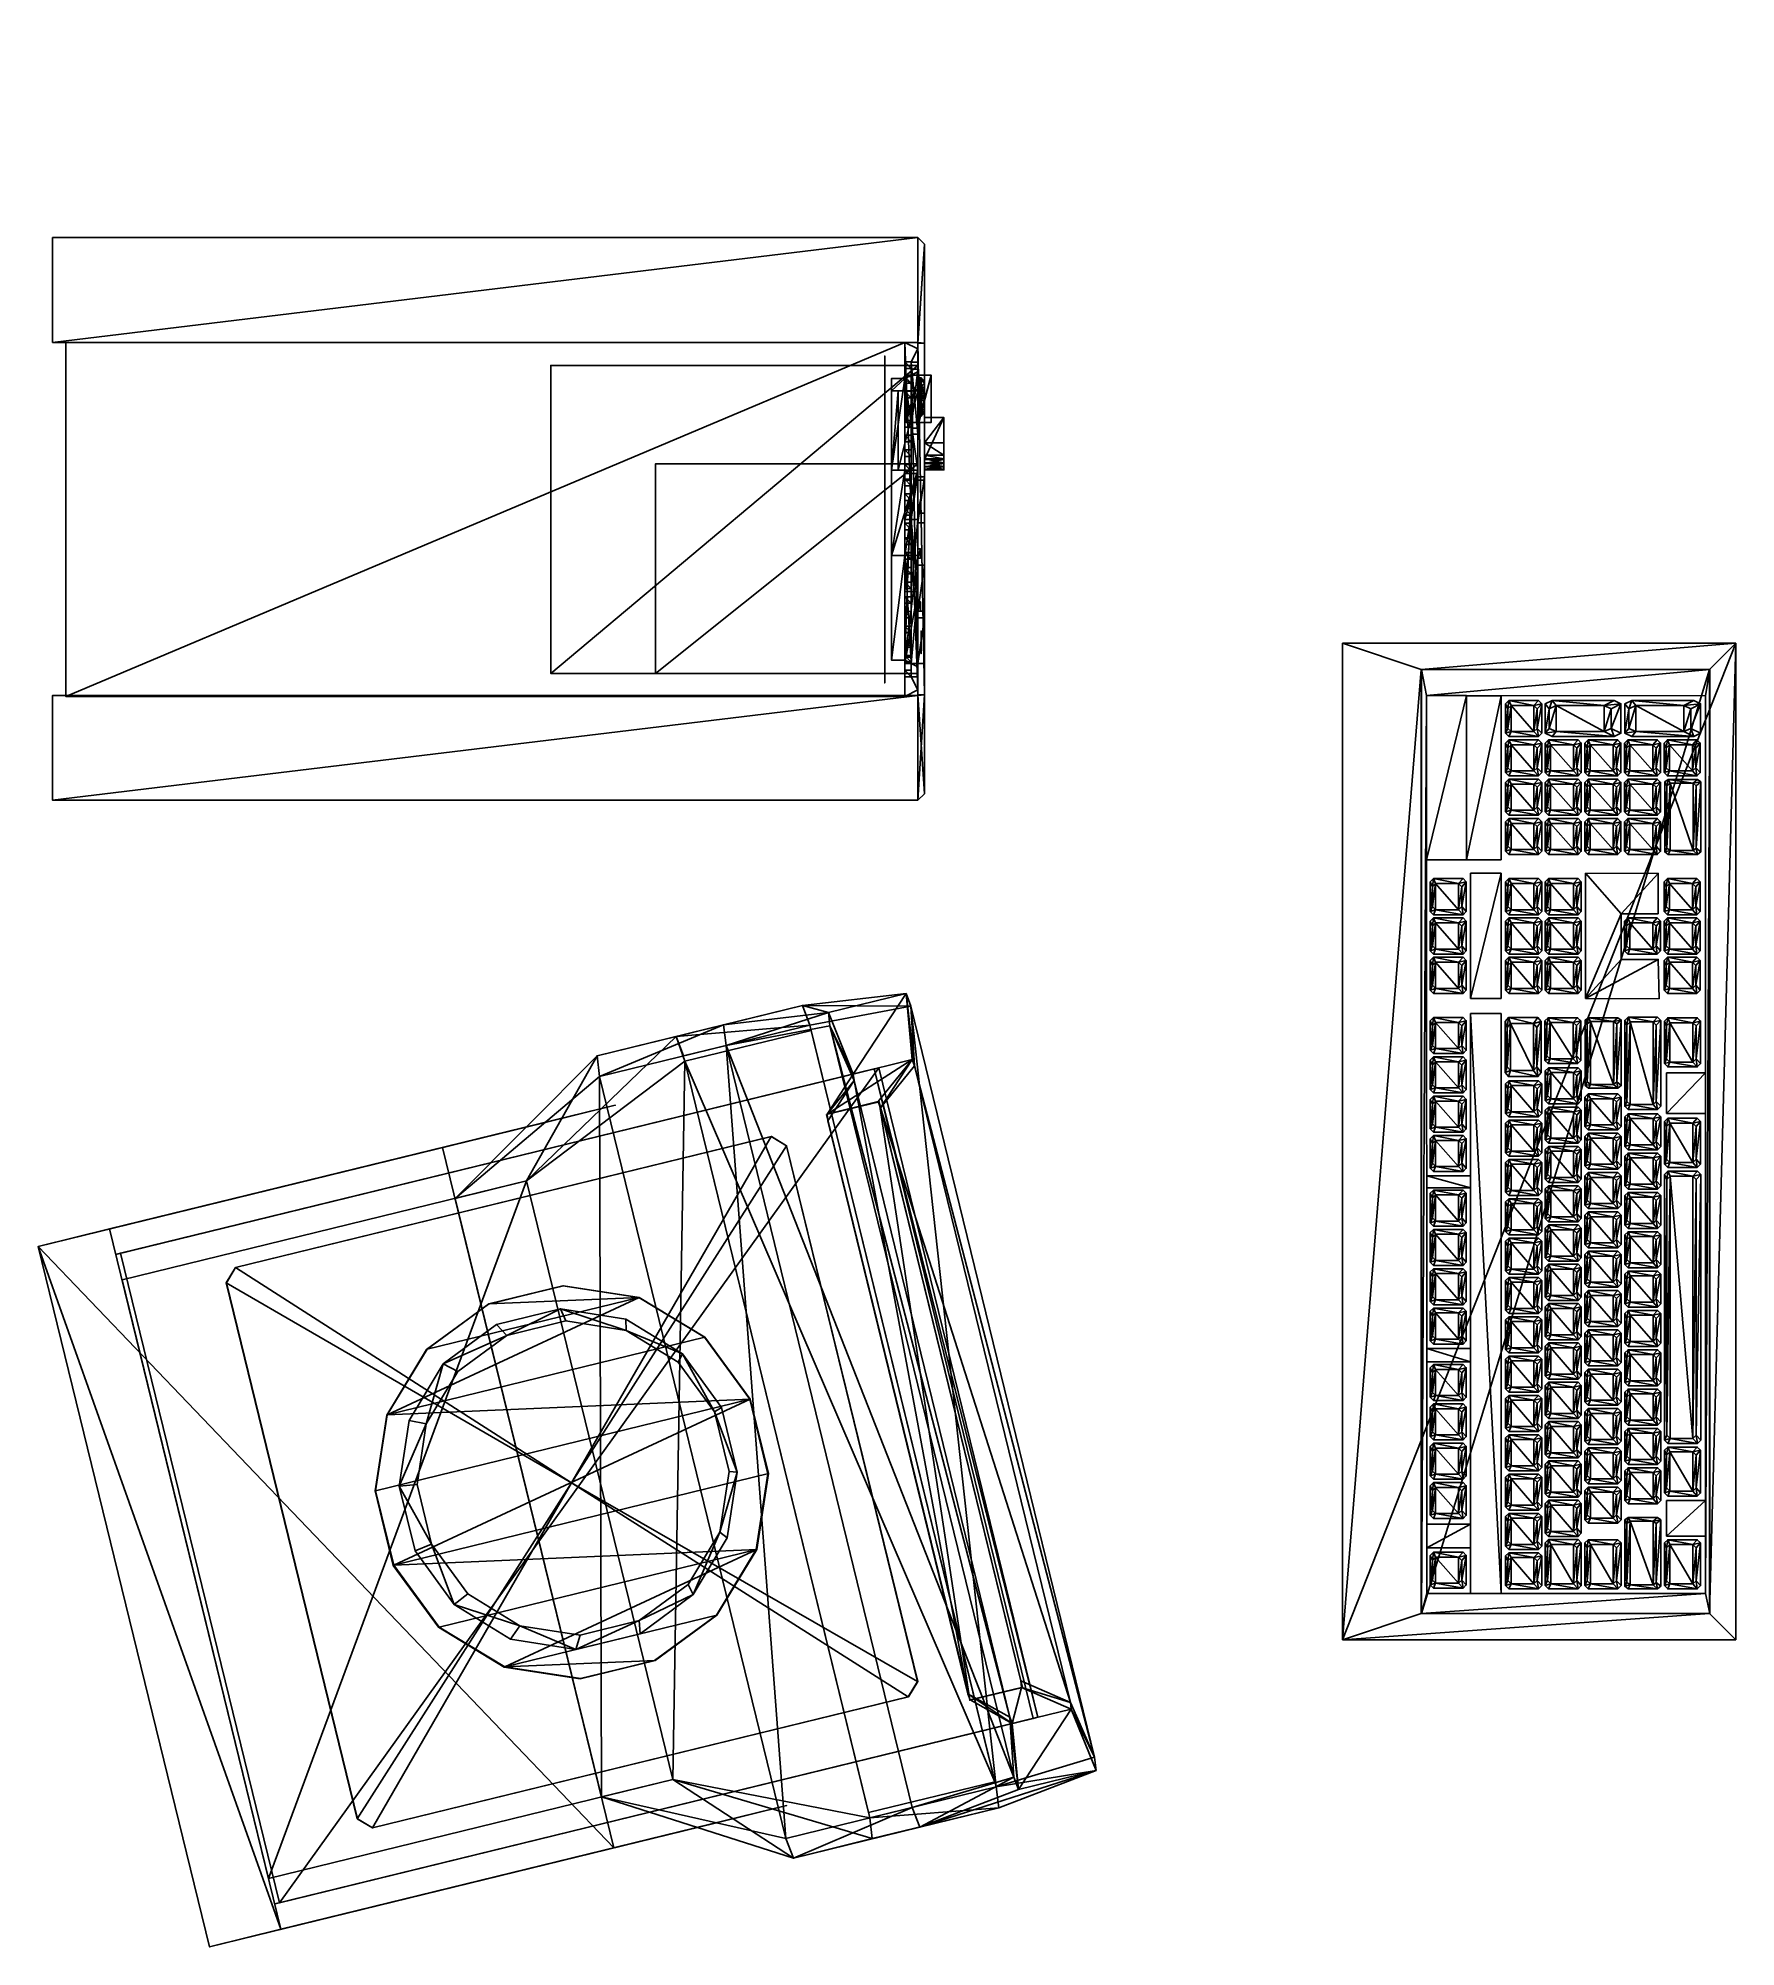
# Model space of a CAD drawing. Extents: x -22.3 to 10, y -36.4 to 0.
import ezdxf

# ---------------------------------------------------------------- set-up
doc = ezdxf.new("R2010")
doc.units = 0
doc.layers.get('0').update_dxf_attribs({"linetype": 'CONTINUOUS'})
doc.layers.add('_KTI_CONTROL', color=7, linetype='CONTINUOUS')

msp = doc.modelspace()

# ---------------------------------------------------------------- linework, layer by layer
at = {"layer": '_KTI_CONTROL'}
for points in [[(0, 0, 0), (0, 0, 0), (0, 0, 0)], [(0, 0, 0), (0, 0, 0)], [(0, 0, 0), (0, 0, 0)]]:
    msp.add_polyline3d(points, dxfattribs=at)

# ---------------------------------------------------------------- meshes
at = {"color": 0, "linetype": 'BYBLOCK'}
mesh = msp.add_polyface(dxfattribs=at)
corners = [(-5.802, -11.894, 11.842), (-5.802, -9.814, 11.842), (-5.802, -9.814, 12.342), (-5.802, -9.936, 12.714), (-5.802, -9.811, 12.714), (-5.802, -9.936, 12.464), (-5.802, -9.811, 12.464), (-5.802, -10.216, 12.714), (-5.802, -10.091, 12.714), (-5.802, -10.216, 12.464), (-5.802, -10.091, 12.464), (-5.802, -10.496, 12.714), (-5.802, -10.371, 12.714), (-5.802, -10.496, 12.464), (-5.802, -10.371, 12.464), (-5.802, -9.936, 11.717), (-5.802, -9.811, 11.717), (-5.802, -9.936, 4.717), (-5.802, -9.811, 4.717), (-5.802, -10.216, 11.717), (-5.802, -10.091, 11.717), (-5.802, -10.216, 4.717), (-5.802, -10.091, 4.717), (-5.802, -10.496, 11.717), (-5.802, -10.371, 11.717), (-5.802, -10.496, 4.717), (-5.802, -10.371, 4.717), (-6.052, -8.239, 21.466), (-6.052, -8.24, 21.404), (-5.802, -8.24, 21.404), (-6.052, -9.864, 21.404), (-6.052, -9.864, 21.466), (-5.802, -9.864, 21.404), (-5.927, -8.24, 21.279), (-6.052, -8.24, 21.279), (-5.552, -8.239, 20.654), (-6.052, -9.864, 21.276), (-5.552, -9.864, 21.154), (-6.052, -9.864, 21.279), (-5.802, -9.864, 20.654), (-5.802, -8.239, 20.654), (-6.052, -8.239, 21.276), (-6.052, -8.239, 21.966), (-6.052, -9.864, 21.966), (-12.552, -12.114, 22.091), (-12.552, -6.239, 22.091), (-12.552, -6.239, 20.404), (-12.552, -12.114, 20.404), (-10.552, -12.114, 15.211), (-10.552, -8.114, 15.211), (-10.552, -8.114, 14.211), (-10.552, -12.114, 14.155), (-10.552, -8.114, 14.155), (-10.552, -8.114, 13.155), (-5.802, -6.722, 21.279), (-5.802, -6.489, 21.279), (-6.052, -6.722, 21.279), (-6.052, -6.489, 21.279), (-5.802, -6.489, 21.404), (-6.052, -6.489, 21.404), (-5.552, -6.239, 22.091), (-5.552, -6.239, 20.404), (-5.552, -8.239, 21.966), (-6.052, -11.864, 21.404), (-5.802, -9.864, 21.279), (-6.052, -11.864, 21.279), (-5.552, -9.864, 21.466), (-5.552, -8.239, 21.466), (-5.802, -12.551, 22.529), (-5.802, -5.801, 22.529), (-21.802, -12.551, 22.529), (-21.802, -5.801, 22.529), (-5.927, -6.723, 21.279), (-6.052, -6.723, 21.279), (-5.552, -12.114, 20.404), (-5.552, -12.114, 22.091), (-5.552, -8.114, 14.155), (-5.552, -8.114, 13.155), (-5.552, -8.114, 15.211), (-5.552, -8.114, 14.211), (-10.552, -12.114, 14.211), (-10.552, -12.114, 13.155), (-5.552, -5.803, 4.762), (-5.552, -3.803, 4.362), (-22.052, -5.803, 4.762), (-22.052, -3.803, 4.362), (-5.552, -3.803, 3.762), (-22.052, -3.803, 3.762), (-5.802, -5.801, 4.529), (-21.802, -5.801, 4.529)]
mesh.append_faces([[corners[k] for k in face] for face in [(36, 37, 38)]], dxfattribs={"vtx0": -1, "color": 0})
mesh.append_faces([[corners[k] for k in face] for face in [(3, 4, 5), (6, 5, 4), (7, 8, 9), (10, 9, 8), (11, 12, 13), (14, 13, 12), (15, 16, 17), (18, 17, 16), (19, 20, 21), (22, 21, 20), (23, 24, 25), (26, 25, 24), (30, 31, 32), (33, 34, 35), (28, 42, 30), (43, 30, 42), (54, 55, 56), (57, 55, 59), (60, 61, 45), (42, 62, 43), (30, 32, 63), (27, 67, 42), (68, 69, 70), (33, 72, 34), (59, 58, 28), (46, 61, 47), (75, 60, 44), (76, 77, 52), (78, 79, 49), (50, 79, 80), (53, 77, 81), (82, 83, 84), (83, 86, 85), (69, 88, 71)]], dxfattribs={"vtx1": -1, "color": 0})
mesh.append_faces([[corners[k] for k in face] for face in [(0, 1, 2), (27, 28, 29), (36, 39, 40), (40, 41, 36), (44, 45, 46), (46, 47, 44), (48, 49, 50), (51, 52, 53), (55, 57, 56), (55, 58, 59), (61, 46, 45), (64, 38, 65), (66, 31, 43), (69, 71, 70), (72, 73, 34), (58, 29, 28), (61, 74, 47), (60, 45, 44), (77, 53, 52), (79, 50, 49), (78, 49, 48), (76, 52, 51), (83, 85, 84), (86, 87, 85), (88, 89, 71)]], dxfattribs={"vtx2": -1, "color": 0})
mesh = msp.add_polyface(dxfattribs=at)
corners = [(-5.552, -6.315, 16.204), (-5.552, -7.44, 16.204), (-5.552, -7.44, 15.079), (-5.552, -6.315, 15.079), (-5.677, -6.315, 15.079), (-5.677, -7.44, 15.079), (-5.677, -7.44, 16.204), (-5.677, -6.315, 16.204), (-5.677, -7.551, 16.342), (-5.677, -6.176, 16.342), (-5.677, -7.551, 13.092), (-5.677, -6.176, 13.092), (-5.552, -6.176, 13.092), (-5.552, -7.551, 13.092), (-5.552, -7.551, 16.342), (-5.552, -6.176, 16.342), (-5.552, -6.722, 21.154), (-5.802, -6.723, 21.279), (-5.552, -6.722, 20.654), (-5.552, -6.364, 21.466), (-5.552, -6.364, 21.154), (-5.552, -6.239, 21.154), (-5.552, -6.239, 21.466), (-5.802, -6.489, 21.279), (-5.802, -6.489, 21.404), (-5.552, -6.239, 20.404), (-5.552, -8.239, 22.091), (-5.552, -8.239, 21.466), (-5.552, -6.239, 22.091), (-5.552, -9.864, 20.404), (-5.802, -8.24, 21.404), (-5.927, -8.24, 21.279), (-5.552, -8.239, 20.654), (-5.552, -5.803, 4.762), (-5.427, -5.815, 4.637), (-5.427, -3.928, 4.26), (-5.552, -3.803, 4.362), (-5.552, -3.803, 3.762), (-5.427, -3.928, 3.762), (-5.552, -5.815, 3.762), (-5.427, -12.52, 4.637), (-5.677, -7.976, 4.717), (-5.677, -7.976, 12.714), (-5.677, -8.131, 12.717), (-5.677, -7.851, 4.717), (-5.677, -7.851, 12.717), (-5.677, -7.696, 4.717), (-5.677, -7.696, 12.714), (-5.677, -7.571, 4.717), (-5.677, -7.571, 12.717), (-5.677, -7.416, 4.717), (-5.677, -7.416, 12.714), (-5.677, -7.291, 4.717), (-5.677, -7.291, 12.717), (-5.677, -7.136, 4.717), (-5.677, -7.136, 12.714), (-5.677, -7.011, 4.717), (-5.677, -7.011, 12.717), (-5.677, -6.856, 4.717), (-5.677, -6.856, 12.714), (-5.677, -6.731, 12.72), (-5.677, -6.731, 4.72), (-5.677, -6.576, 4.72), (-5.677, -6.576, 12.717), (-5.677, -6.451, 12.72), (-5.677, -6.451, 4.72), (-5.677, -6.296, 4.72), (-5.677, -6.296, 12.717), (-5.802, -5.801, 4.529), (-5.802, -5.801, 22.529), (-5.552, -5.925, 4.717), (-5.552, -5.926, 22.404), (-5.552, -8.051, 16.342), (-5.552, -8.051, 13.092), (-5.552, -6.176, 22.154), (-5.677, -6.171, 4.717), (-5.552, -5.926, 4.654)]
mesh.append_faces([[corners[k] for k in face] for face in [(35, 39, 38), (70, 69, 71), (74, 76, 71)]], dxfattribs={"vtx0": -1, "color": 0})
mesh.append_faces([[corners[k] for k in face] for face in [(18, 25, 16), (21, 16, 25), (25, 18, 29)]], dxfattribs={"vtx0": -1, "vtx1": -1, "color": 0})
mesh.append_faces([[corners[k] for k in face] for face in [(26, 27, 22)]], dxfattribs={"vtx0": -1, "vtx1": -1, "vtx2": -1, "color": 0})
mesh.append_faces([[corners[k] for k in face] for face in [(4, 3, 5), (5, 2, 6), (0, 3, 7), (1, 0, 6), (8, 9, 10), (11, 10, 9), (10, 11, 13), (8, 10, 14), (12, 11, 15), (15, 9, 14), (16, 17, 18), (20, 23, 16), (17, 16, 23), (36, 35, 37), (38, 37, 35), (34, 33, 40), (44, 45, 46), (47, 46, 45), (48, 49, 50), (51, 50, 49), (52, 53, 54), (55, 54, 53), (56, 57, 58), (59, 58, 57), (68, 69, 70)]], dxfattribs={"vtx1": -1, "color": 0})
mesh.append_faces([[corners[k] for k in face] for face in [(19, 20, 21), (21, 22, 19), (35, 34, 39)]], dxfattribs={"vtx1": -1, "vtx2": -1, "color": 0})
mesh.append_faces([[corners[k] for k in face] for face in [(0, 1, 2), (2, 3, 0), (3, 2, 5), (2, 1, 6), (3, 4, 7), (0, 7, 6), (11, 12, 13), (10, 13, 14), (11, 9, 15), (9, 8, 14), (19, 24, 23), (23, 20, 19), (22, 28, 26), (24, 19, 27), (27, 30, 24), (31, 32, 18), (33, 34, 35), (35, 36, 33), (41, 42, 43), (60, 61, 62), (62, 63, 60), (64, 65, 66), (66, 67, 64), (72, 14, 13), (13, 73, 72), (74, 75, 76)]], dxfattribs={"vtx2": -1, "color": 0})
mesh = msp.add_polyface(dxfattribs=at)
corners = [(-5.427, -10.926, 15.467), (-5.427, -10.051, 15.467), (-5.427, -10.051, 16.03), (-5.552, -10.051, 15.467), (-5.552, -10.926, 15.467), (-5.552, -10.051, 16.03), (-5.552, -10.926, 16.03), (-5.677, -9.656, 4.717), (-5.802, -9.656, 4.717), (-5.677, -9.656, 12.717), (-5.802, -9.864, 21.404), (-5.552, -9.864, 21.466), (-5.802, -11.864, 21.404), (-5.552, -9.864, 21.154), (-5.802, -9.864, 21.279), (-5.802, -11.864, 21.279), (-6.052, -9.864, 21.276), (-5.552, -9.864, 20.654), (-5.552, -9.864, 22.091), (-5.552, -12.114, 22.091), (-5.802, -12.551, 22.529), (-5.552, -12.426, 22.404), (-5.802, -5.801, 22.529), (-5.552, -12.176, 22.154), (-5.552, -5.926, 22.404), (-5.552, -10.551, 15.211), (-5.552, -10.551, 15.086), (-5.552, -9.176, 15.086), (-5.677, -10.551, 15.086), (-5.677, -10.551, 14.961), (-5.677, -9.176, 14.961), (-5.677, -10.551, 14.586), (-5.552, -10.551, 14.336), (-5.677, -9.176, 14.586), (-5.552, -10.551, 14.155), (-5.552, -10.551, 14.03), (-5.552, -9.176, 14.03), (-5.552, -9.176, 14.155), (-5.677, -9.176, 13.905), (-5.677, -9.176, 14.03), (-5.677, -10.551, 14.03), (-5.677, -10.551, 13.905), (-5.552, -10.551, 14.211), (-5.552, -9.176, 14.211), (-5.677, -10.551, 13.655), (-5.677, -10.551, 13.53), (-5.677, -9.176, 13.53), (-5.677, -9.176, 13.655), (-5.552, -10.551, 13.28), (-5.552, -10.551, 13.155), (-5.552, -9.176, 13.155), (-5.677, -10.551, 14.711), (-5.552, -12.176, 16.842), (-5.552, -12.176, 16.342), (-5.552, -6.176, 16.342), (-5.552, -12.114, 18.591), (-5.552, -12.114, 16.904), (-5.552, -6.239, 18.591), (-5.552, -12.114, 20.341), (-5.552, -12.114, 18.654), (-5.552, -6.239, 20.341), (-5.677, -10.651, 12.464), (-5.677, -10.651, 12.714), (-5.677, -10.496, 12.464), (-5.677, -10.496, 12.714), (-5.677, -10.371, 12.464), (-5.677, -10.371, 12.714), (-5.677, -10.216, 12.464), (-5.677, -10.216, 12.714), (-5.677, -10.091, 12.464), (-5.677, -10.091, 12.714), (-5.677, -9.936, 12.464), (-5.677, -9.936, 12.714), (-5.677, -9.811, 11.717), (-5.677, -9.814, 11.842), (-5.677, -11.896, 11.717), (-5.677, -9.814, 12.342), (-5.677, -9.811, 12.464), (-5.677, -11.894, 12.342), (-5.552, -12.176, 12.717), (-5.552, -6.176, 13.092), (-5.552, -12.176, 13.092), (-5.552, -12.533, 4.762), (-5.427, -12.52, 4.637), (-5.552, -5.803, 4.762), (-5.552, -12.52, 3.762), (-5.552, -5.815, 3.762), (-5.677, -10.651, 11.722), (-5.677, -10.651, 4.717), (-5.677, -10.496, 4.717), (-5.677, -10.496, 11.719), (-5.677, -10.371, 11.722), (-5.677, -10.371, 4.717), (-5.677, -10.216, 4.717), (-5.677, -10.216, 11.719), (-5.677, -10.091, 11.722), (-5.677, -10.091, 4.717), (-5.677, -9.936, 4.717), (-5.677, -9.936, 11.719), (-5.677, -9.811, 12.717), (-5.677, -9.811, 4.717), (-5.677, -9.656, 12.714), (-5.552, -9.864, 21.966), (-6.052, -9.864, 21.966), (-5.677, -9.176, 14.711), (-5.802, -10.551, 14.711), (-5.552, -10.551, 14.961), (-5.552, -10.551, 13.905), (-5.802, -10.551, 13.655), (-5.552, -10.551, 13.655), (-5.677, -10.551, 13.28), (-5.552, -10.551, 14.711), (-5.677, -10.551, 14.336)]
mesh.append_faces([[corners[k] for k in face] for face in [(79, 80, 81)]], dxfattribs={"vtx0": -1, "color": 0})
mesh.append_faces([[corners[k] for k in face] for face in [(11, 18, 19), (25, 26, 27), (34, 35, 36), (36, 37, 34), (32, 42, 43), (48, 49, 50), (83, 85, 86)]], dxfattribs={"vtx0": -1, "vtx2": -1, "color": 0})
mesh.append_faces([[corners[k] for k in face] for face in [(3, 1, 4), (2, 1, 5), (7, 8, 9), (10, 11, 12), (20, 21, 22), (21, 23, 24), (31, 32, 33), (45, 48, 46), (55, 56, 57), (58, 59, 60), (61, 62, 63), (64, 63, 62), (65, 66, 67), (68, 67, 66), (69, 70, 71), (72, 71, 70), (73, 74, 75), (76, 77, 78), (82, 83, 84), (102, 11, 103), (51, 104, 105), (26, 106, 28), (35, 107, 40), (44, 47, 108), (109, 48, 44), (111, 32, 51)]], dxfattribs={"vtx1": -1, "color": 0})
mesh.append_faces([[corners[k] for k in face] for face in [(0, 1, 2), (1, 3, 5), (2, 5, 6), (13, 14, 15), (16, 13, 17), (28, 29, 30), (38, 39, 40), (40, 41, 38), (44, 45, 46), (46, 47, 44), (51, 31, 33), (52, 53, 54), (87, 88, 89), (89, 90, 87), (91, 92, 93), (93, 94, 91), (95, 96, 97), (97, 98, 95), (99, 100, 7), (7, 101, 99), (27, 26, 28), (106, 29, 28), (36, 35, 40), (107, 41, 40), (48, 110, 44), (32, 112, 51)]], dxfattribs={"vtx2": -1, "color": 0})
mesh = msp.add_polyface(dxfattribs=at)
corners = [(-5.427, -9.239, 15.467), (-5.427, -8.364, 15.467), (-5.427, -8.364, 16.03), (-5.552, -8.364, 15.467), (-5.552, -9.239, 15.467), (-5.552, -8.364, 16.03), (-5.552, -9.239, 16.03), (-5.427, -9.056, 14.336), (-5.427, -8.426, 14.336), (-5.427, -8.426, 14.585), (-5.552, -8.426, 14.336), (-5.552, -9.056, 14.336), (-5.552, -8.426, 14.585), (-5.552, -9.056, 14.585), (-5.427, -9.056, 14.585), (-5.427, -9.056, 13.279), (-5.427, -8.426, 13.279), (-5.427, -8.426, 13.528), (-5.552, -8.426, 13.279), (-5.552, -9.056, 13.279), (-5.552, -8.426, 13.528), (-5.552, -9.056, 13.528), (-5.802, -8.691, 4.717), (-5.677, -8.691, 4.717), (-5.677, -8.816, 4.717), (-5.802, -8.816, 4.717), (-5.677, -8.816, 12.717), (-5.677, -8.691, 12.717), (-5.802, -8.691, 12.717), (-5.552, -9.864, 21.966), (-5.552, -8.239, 21.966), (-5.552, -8.239, 22.091), (-5.552, -5.926, 22.404), (-5.802, -5.801, 22.529), (-5.552, -12.426, 22.404), (-5.552, -6.176, 22.154), (-5.552, -12.176, 22.154), (-5.552, -9.864, 20.654), (-5.552, -9.864, 20.404), (-5.552, -6.722, 20.654), (-5.677, -8.301, 14.961), (-5.677, -8.426, 14.836), (-5.677, -8.426, 14.711), (-5.677, -8.301, 14.711), (-5.677, -8.301, 13.905), (-5.677, -8.426, 13.78), (-5.677, -8.426, 13.655), (-5.677, -8.301, 13.655), (-5.552, -6.176, 16.342), (-5.552, -6.176, 16.842), (-5.552, -12.176, 16.842), (-5.552, -8.114, 14.211), (-5.552, -8.301, 14.711), (-5.552, -9.176, 14.711), (-5.552, -9.176, 14.211), (-5.552, -8.114, 15.211), (-5.552, -8.301, 14.961), (-5.552, -9.176, 15.211), (-5.552, -8.114, 13.155), (-5.552, -8.301, 13.655), (-5.552, -9.176, 13.655), (-5.552, -9.176, 13.155), (-5.552, -8.114, 14.155), (-5.552, -8.301, 13.905), (-5.552, -9.176, 14.155), (-5.552, -6.239, 16.904), (-5.552, -6.239, 18.591), (-5.552, -12.114, 16.904), (-5.552, -6.239, 18.654), (-5.552, -6.239, 20.341), (-5.552, -12.114, 18.654), (-5.552, -12.176, 12.717), (-5.677, -6.171, 12.717), (-5.552, -6.176, 13.092), (-5.552, -5.815, 3.762), (-5.427, -5.815, 4.637), (-5.427, -12.52, 4.637), (-5.677, -8.536, 4.717), (-5.677, -8.536, 12.714), (-5.677, -8.411, 4.717), (-5.677, -8.411, 12.717), (-5.677, -8.256, 4.717), (-5.677, -8.256, 12.714), (-5.677, -8.131, 12.717), (-5.677, -8.131, 4.717), (-5.677, -7.976, 4.717), (-5.552, -8.239, 20.654), (-5.802, -8.239, 20.654), (-5.802, -9.864, 20.654), (-5.552, -8.239, 21.466), (-6.052, -8.239, 21.966), (-5.802, -8.301, 14.711), (-5.802, -9.176, 14.711), (-5.677, -9.176, 14.961), (-5.802, -8.426, 14.836), (-5.677, -9.176, 13.905), (-5.802, -8.301, 13.655), (-5.802, -9.176, 13.655), (-5.802, -8.426, 13.78)]
mesh.append_faces([[corners[k] for k in face] for face in [(37, 38, 39), (55, 56, 51), (52, 51, 56), (62, 63, 58), (59, 58, 63)]], dxfattribs={"vtx0": -1, "vtx1": -1, "color": 0})
mesh.append_faces([[corners[k] for k in face] for face in [(51, 52, 53), (53, 54, 51), (56, 55, 57), (58, 59, 60), (60, 61, 58), (63, 62, 64), (74, 75, 76)]], dxfattribs={"vtx0": -1, "vtx2": -1, "color": 0})
mesh.append_faces([[corners[k] for k in face] for face in [(3, 1, 4), (2, 1, 5), (10, 8, 11), (9, 8, 12), (14, 9, 13), (18, 16, 19), (17, 16, 20), (23, 22, 27), (27, 28, 26), (32, 33, 34), (35, 32, 36), (65, 66, 67), (68, 69, 70), (23, 27, 77), (78, 77, 27), (79, 80, 81), (82, 81, 80), (40, 56, 93), (43, 52, 40), (44, 63, 95), (47, 59, 44)]], dxfattribs={"vtx1": -1, "color": 0})
mesh.append_faces([[corners[k] for k in face] for face in [(29, 30, 31)]], dxfattribs={"vtx1": -1, "vtx2": -1, "color": 0})
mesh.append_faces([[corners[k] for k in face] for face in [(0, 1, 2), (1, 3, 5), (2, 5, 6), (7, 8, 9), (8, 10, 12), (9, 12, 13), (15, 16, 17), (16, 18, 20), (17, 20, 21), (22, 23, 24), (25, 24, 26), (40, 41, 42), (42, 43, 40), (44, 45, 46), (46, 47, 44), (48, 49, 50), (71, 72, 73), (83, 84, 85), (86, 87, 88), (89, 30, 90), (52, 91, 92), (42, 41, 94), (52, 56, 40), (59, 96, 97), (46, 45, 98), (59, 63, 44)]], dxfattribs={"vtx2": -1, "color": 0})
at = {"color": 252, "linetype": 'BYBLOCK'}
mesh = msp.add_polyface(dxfattribs=at)
corners = [(-6.183, -12.296, 22.307), (-6.183, -6.058, 4.287), (-6.183, -12.296, 4.287), (-6.183, -6.058, 22.307), (9.548, -12.04, 4.529), (9.548, -30.04, 4.529), (4.052, -30.04, 4.721), (4.052, -12.04, 4.721), (-5.552, -7.051, 13.744), (-5.552, -7.051, 14.234), (-5.552, -6.677, 14.234), (-5.552, -6.677, 13.744)]
mesh.append_faces([[corners[k] for k in face] for face in [(7, 6, 4), (5, 4, 6), (3, 0, 1), (2, 1, 0)]], dxfattribs={"vtx1": -1, "color": 252})
mesh.append_faces([[corners[k] for k in face] for face in [(8, 11, 10), (10, 9, 8)]], dxfattribs={"vtx2": -1, "color": 252})
at = {"color": 0, "linetype": 'BYBLOCK'}
mesh = msp.add_polyface(dxfattribs=at)
corners = [(-5.802, -9.814, 12.342), (-5.802, -9.814, 11.842), (-5.677, -9.814, 12.342), (-5.802, -9.936, 12.464), (-5.802, -9.811, 12.464), (-5.677, -9.936, 12.464), (-5.802, -9.936, 12.714), (-5.677, -9.936, 12.714), (-5.802, -9.811, 12.714), (-5.677, -9.811, 12.714), (-5.802, -10.216, 12.464), (-5.802, -10.091, 12.464), (-5.677, -10.216, 12.464), (-5.802, -10.216, 12.714), (-5.677, -10.216, 12.714), (-5.802, -10.091, 12.714), (-5.677, -10.091, 12.714), (-5.802, -10.496, 12.464), (-5.802, -10.371, 12.464), (-5.677, -10.496, 12.464), (-5.802, -10.496, 12.714), (-5.677, -10.496, 12.714), (-5.802, -10.371, 12.714), (-5.677, -10.371, 12.714), (-5.802, -9.936, 4.717), (-5.802, -9.811, 4.717), (-5.677, -9.936, 4.717), (-5.802, -9.936, 11.717), (-5.677, -9.936, 11.717), (-5.802, -9.811, 11.717), (-5.677, -9.811, 11.717), (-5.802, -10.216, 4.717), (-5.802, -10.091, 4.717), (-5.677, -10.216, 4.717), (-5.802, -10.216, 11.717), (-5.677, -10.216, 11.717), (-5.802, -10.091, 11.717), (-5.677, -10.091, 11.717), (-5.802, -10.496, 4.717), (-5.802, -10.371, 4.717), (-5.677, -10.496, 4.717), (-5.802, -10.496, 11.717), (-5.677, -10.496, 11.717), (-5.802, -10.371, 11.717), (-5.677, -10.371, 11.717), (-5.802, -6.296, 12.717), (-5.802, -6.171, 12.717), (-5.802, -6.296, 4.717), (-5.802, -6.171, 4.717), (-5.677, -6.296, 4.717), (-5.802, -6.576, 12.717), (-5.802, -6.451, 12.717), (-5.802, -6.576, 4.717), (-5.802, -6.451, 4.717), (-5.802, -6.856, 12.717), (-5.802, -6.731, 12.717), (-5.802, -6.856, 4.717), (-5.802, -6.731, 4.717), (-5.802, -7.136, 12.717), (-5.802, -7.011, 12.717), (-5.802, -7.136, 4.717), (-5.802, -7.011, 4.717), (-5.802, -7.416, 12.717), (-5.802, -7.291, 12.717), (-5.802, -7.416, 4.717), (-5.802, -7.291, 4.717), (-5.802, -7.696, 12.717), (-5.802, -7.571, 12.717), (-5.802, -7.696, 4.717), (-5.802, -7.571, 4.717), (-5.802, -7.976, 12.717), (-5.802, -7.851, 12.717), (-5.802, -7.976, 4.717), (-5.802, -7.851, 4.717), (-5.802, -8.131, 12.717), (-5.802, -8.256, 12.717), (-5.802, -8.256, 4.717), (-5.802, -8.131, 4.717), (-5.802, -8.536, 12.717), (-5.802, -8.411, 12.717), (-5.802, -8.536, 4.717), (-5.802, -8.411, 4.717), (-5.802, -8.816, 12.717), (-5.802, -8.691, 12.717), (-5.802, -8.816, 4.717), (-5.802, -8.691, 4.717), (-5.802, -8.971, 12.717), (-5.802, -9.096, 12.717), (-5.802, -9.096, 4.717), (-5.802, -8.971, 4.717), (-5.802, -9.376, 12.717), (-5.802, -9.251, 12.717), (-5.802, -9.376, 4.717), (-5.802, -9.251, 4.717), (-5.802, -9.531, 12.717), (-5.802, -9.656, 12.717), (-5.802, -9.656, 4.717), (-5.802, -9.531, 4.717), (-5.802, -8.24, 21.404), (-5.552, -8.239, 21.466), (-6.052, -8.239, 21.466), (-5.552, -9.864, 21.466), (-5.802, -9.864, 21.404), (-6.052, -9.864, 21.466), (-5.802, -8.239, 20.654), (-5.552, -8.239, 20.654), (-6.052, -8.24, 21.279), (-6.052, -9.864, 21.276), (-5.802, -9.864, 21.279), (-5.552, -9.864, 21.154), (-5.552, -9.864, 20.654), (-5.802, -9.864, 20.654), (-5.552, -6.722, 20.654), (-5.927, -6.723, 21.279), (-5.927, -8.24, 21.279), (-5.802, -8.426, 14.711), (-5.802, -8.426, 14.836), (-5.802, -11.801, 14.711), (-5.802, -8.426, 13.655), (-5.802, -8.426, 13.78), (-5.802, -11.801, 13.655)]
mesh.append_faces([[corners[k] for k in face] for face in [(0, 1, 2), (3, 4, 5), (6, 3, 7), (10, 11, 12), (13, 10, 14), (17, 18, 19), (20, 17, 21), (24, 25, 26), (27, 24, 28), (31, 32, 33), (34, 31, 35), (38, 39, 40), (41, 38, 42), (45, 46, 47), (48, 47, 46), (47, 48, 49), (50, 51, 52), (53, 52, 51), (54, 55, 56), (57, 56, 55), (58, 59, 60), (61, 60, 59), (62, 63, 64), (65, 64, 63), (66, 67, 68), (69, 68, 67), (70, 71, 72), (73, 72, 71), (78, 79, 80), (81, 80, 79), (82, 83, 84), (85, 84, 83), (90, 91, 92), (93, 92, 91), (101, 102, 103), (104, 105, 106), (115, 116, 117), (118, 119, 120)]], dxfattribs={"vtx1": -1, "color": 0})
mesh.append_faces([[corners[k] for k in face] for face in [(4, 8, 9), (8, 6, 7), (11, 15, 16), (15, 13, 14), (18, 22, 23), (22, 20, 21), (25, 29, 30), (29, 27, 28), (32, 36, 37), (36, 34, 35), (39, 43, 44), (43, 41, 42), (74, 75, 76), (76, 77, 74), (86, 87, 88), (88, 89, 86), (94, 95, 96), (96, 97, 94), (98, 99, 100), (107, 108, 109), (110, 111, 107), (112, 113, 114)]], dxfattribs={"vtx2": -1, "color": 0})
mesh = msp.add_polyface(dxfattribs=at)
corners = [(-5.802, -6.171, 4.717), (-5.677, -6.171, 4.717), (-5.677, -6.296, 4.717), (-5.802, -6.296, 4.717), (-5.677, -6.296, 12.717), (-5.802, -6.296, 12.717), (-5.677, -6.171, 12.717), (-5.802, -6.171, 12.717), (-5.802, -6.451, 4.717), (-5.677, -6.451, 4.717), (-5.677, -6.576, 4.717), (-5.802, -6.576, 4.717), (-5.677, -6.576, 12.717), (-5.802, -6.576, 12.717), (-5.677, -6.451, 12.717), (-5.802, -6.451, 12.717), (-5.802, -6.731, 4.717), (-5.677, -6.731, 4.717), (-5.677, -6.856, 4.717), (-5.802, -6.856, 4.717), (-5.677, -6.856, 12.717), (-5.802, -6.856, 12.717), (-5.677, -6.731, 12.717), (-5.802, -6.731, 12.717), (-5.802, -7.011, 4.717), (-5.677, -7.011, 4.717), (-5.677, -7.136, 4.717), (-5.802, -7.136, 4.717), (-5.677, -7.136, 12.717), (-5.802, -7.136, 12.717), (-5.677, -7.011, 12.717), (-5.802, -7.011, 12.717), (-5.802, -7.291, 4.717), (-5.677, -7.291, 4.717), (-5.677, -7.416, 4.717), (-5.802, -7.416, 4.717), (-5.677, -7.416, 12.717), (-5.802, -7.416, 12.717), (-5.677, -7.291, 12.717), (-5.802, -7.291, 12.717), (-5.802, -7.571, 4.717), (-5.677, -7.571, 4.717), (-5.677, -7.696, 4.717), (-5.802, -7.696, 4.717), (-5.677, -7.696, 12.717), (-5.802, -7.696, 12.717), (-5.677, -7.571, 12.717), (-5.802, -7.571, 12.717), (-5.802, -7.851, 4.717), (-5.677, -7.851, 4.717), (-5.677, -7.976, 4.717), (-5.802, -7.976, 4.717), (-5.677, -7.976, 12.717), (-5.802, -7.976, 12.717), (-5.677, -7.851, 12.717), (-5.802, -7.851, 12.717), (-5.677, -8.131, 4.717), (-5.802, -8.131, 4.717), (-5.677, -8.256, 4.717), (-5.677, -8.131, 12.717), (-5.802, -8.131, 12.717), (-5.677, -8.256, 12.717), (-5.802, -8.256, 12.717), (-5.552, -6.722, 20.654), (-5.802, -6.723, 21.279), (-5.927, -6.723, 21.279)]
mesh.append_faces([[corners[k] for k in face] for face in [(63, 64, 65)]], dxfattribs={"vtx0": -1, "color": 0})
mesh.append_faces([[corners[k] for k in face] for face in [(5, 3, 4), (1, 0, 6), (6, 7, 4), (11, 8, 10), (13, 11, 12), (9, 8, 14), (14, 15, 12), (19, 16, 18), (21, 19, 20), (17, 16, 22), (22, 23, 20), (27, 24, 26), (29, 27, 28), (25, 24, 30), (30, 31, 28), (35, 32, 34), (37, 35, 36), (33, 32, 38), (38, 39, 36), (43, 40, 42), (45, 43, 44), (41, 40, 46), (46, 47, 44), (51, 48, 50), (53, 51, 52), (49, 48, 54), (54, 55, 52), (56, 57, 58), (60, 57, 59), (62, 60, 61)]], dxfattribs={"vtx1": -1, "color": 0})
mesh.append_faces([[corners[k] for k in face] for face in [(0, 1, 2), (3, 2, 4), (0, 7, 6), (7, 5, 4), (8, 9, 10), (11, 10, 12), (8, 15, 14), (15, 13, 12), (16, 17, 18), (19, 18, 20), (16, 23, 22), (23, 21, 20), (24, 25, 26), (27, 26, 28), (24, 31, 30), (31, 29, 28), (32, 33, 34), (35, 34, 36), (32, 39, 38), (39, 37, 36), (40, 41, 42), (43, 42, 44), (40, 47, 46), (47, 45, 44), (48, 49, 50), (51, 50, 52), (48, 55, 54), (55, 53, 52), (57, 56, 59), (60, 59, 61)]], dxfattribs={"vtx2": -1, "color": 0})
at = {"color": 253, "linetype": 'BYBLOCK'}
mesh = msp.add_polyface(dxfattribs=at)
corners = [(-5.295, -6.427, 16.027), (-5.536, -6.427, 16.093), (-5.775, -6.427, 15.225), (-5.536, -7.327, 16.093), (-5.534, -7.327, 15.159), (-5.775, -7.327, 15.225), (-5.534, -6.427, 15.159), (-5.295, -7.327, 16.027)]
mesh.append_faces([[corners[k] for k in face] for face in [(2, 6, 5), (5, 4, 3), (0, 6, 1), (7, 0, 3)]], dxfattribs={"vtx1": -1, "color": 253})
mesh.append_faces([[corners[k] for k in face] for face in [(0, 7, 4), (4, 6, 0), (6, 4, 5), (4, 7, 3), (6, 2, 1), (0, 1, 3)]], dxfattribs={"vtx2": -1, "color": 253})
at = {"color": 254, "linetype": 'BYBLOCK'}
mesh = msp.add_polyface(dxfattribs=at)
corners = [(-5.552, -7.154, 13.792), (-5.552, -7.21, 13.927), (-5.552, -6.474, 13.927), (-5.552, -7.05, 13.689), (-5.49, -6.915, 13.633), (-5.49, -7.05, 13.689), (-5.552, -6.915, 13.633), (-5.552, -6.633, 13.689), (-5.552, -6.769, 13.633), (-5.49, -6.53, 13.792), (-5.552, -6.53, 13.792), (-5.49, -7.154, 14.209), (-5.49, -7.05, 14.312), (-5.49, -6.53, 14.209), (-5.552, -7.154, 14.209), (-5.552, -7.21, 14.074), (-5.49, -6.474, 13.927), (-5.552, -6.53, 14.209), (-5.552, -6.474, 14.074), (-5.552, -7.05, 14.312), (-5.552, -6.915, 14.368), (-5.552, -6.769, 14.368), (-5.552, -6.633, 14.312), (-5.427, -6.54, 13.94), (-5.427, -6.54, 14.06), (-5.427, -6.586, 13.83), (-5.427, -6.586, 14.171), (-5.427, -6.671, 13.745), (-5.427, -6.814, 13.807), (-5.427, -6.814, 14.213), (-5.427, -6.782, 13.699), (-5.427, -6.902, 13.699), (-5.427, -7.097, 13.83), (-5.427, -7.143, 13.94), (-5.49, -6.633, 13.689), (-5.49, -7.154, 13.792), (-5.427, -7.013, 13.745), (-5.49, -6.769, 13.633), (-5.427, -6.88, 13.807), (-5.427, -6.671, 14.256), (-5.49, -6.633, 14.312), (-5.427, -6.88, 14.213), (-5.427, -7.013, 14.256), (-5.49, -6.474, 14.074), (-5.427, -7.097, 14.171), (-5.49, -7.21, 13.927), (-5.49, -7.21, 14.074), (-5.427, -7.143, 14.06), (-5.427, -6.782, 14.302), (-5.427, -6.902, 14.302), (-5.49, -6.915, 14.368), (-5.49, -6.769, 14.368)]
mesh.append_faces([[corners[k] for k in face] for face in [(49, 41, 48), (29, 48, 41), (38, 31, 28), (30, 28, 31), (36, 42, 32), (44, 32, 42), (27, 39, 30), (48, 30, 39), (26, 25, 24)]], dxfattribs={"vtx0": -1, "vtx1": -1, "color": 254})
mesh.append_faces([[corners[k] for k in face] for face in [(49, 31, 41), (30, 48, 29)]], dxfattribs={"vtx0": -1, "vtx1": -1, "vtx2": -1, "color": 254})
mesh.append_faces([[corners[k] for k in face] for face in [(32, 44, 47), (31, 49, 42), (42, 36, 31), (25, 26, 39), (39, 27, 25)]], dxfattribs={"vtx0": -1, "vtx2": -1, "color": 254})
mesh.append_faces([[corners[k] for k in face] for face in [(39, 40, 48), (51, 48, 40), (44, 11, 47), (46, 47, 11), (24, 43, 26), (13, 26, 43), (42, 12, 44), (11, 44, 12), (30, 37, 27), (34, 27, 37), (36, 5, 31), (4, 31, 5), (27, 34, 25), (9, 25, 34), (23, 24, 25), (33, 45, 32), (35, 32, 45), (25, 9, 23), (16, 23, 9), (21, 20, 51), (22, 21, 40), (20, 19, 50), (18, 17, 43), (2, 18, 16), (15, 1, 46), (14, 15, 11), (17, 22, 13), (19, 14, 12), (7, 10, 34), (8, 7, 37), (6, 8, 4), (3, 6, 5), (0, 3, 35), (10, 2, 9), (1, 0, 45)]], dxfattribs={"vtx1": -1, "color": 254})
mesh.append_faces([[corners[k] for k in face] for face in [(38, 41, 31), (29, 28, 30)]], dxfattribs={"vtx1": -1, "vtx2": -1, "color": 254})
mesh.append_faces([[corners[k] for k in face] for face in [(49, 50, 12), (12, 42, 49), (48, 51, 50), (50, 49, 48), (47, 46, 45), (45, 33, 47), (23, 16, 43), (43, 24, 23), (26, 13, 40), (40, 39, 26), (31, 4, 37), (37, 30, 31), (32, 35, 5), (5, 36, 32), (47, 33, 32), (20, 50, 51), (21, 51, 40), (19, 12, 50), (17, 13, 43), (18, 43, 16), (1, 45, 46), (15, 46, 11), (22, 40, 13), (14, 11, 12), (10, 9, 34), (7, 34, 37), (8, 37, 4), (6, 4, 5), (3, 5, 35), (2, 16, 9), (0, 35, 45)]], dxfattribs={"vtx2": -1, "color": 254})
at = {"color": 253, "linetype": 'BYBLOCK'}
mesh = msp.add_polyface(dxfattribs=at)
corners = [(6.946, -18.768, 5.065), (7.031, -18.681, 4.812), (6.469, -18.681, 4.832), (-5.052, -8.234, 21.677), (-5.052, -8.169, 21.815), (-5.052, -8.216, 21.753), (-5.052, -8.1, 21.853), (-5.052, -8.22, 21.601), (-5.052, -8.176, 21.537), (-5.052, -8.023, 21.859), (-5.052, -7.949, 21.833), (-5.052, -8.109, 21.496), (-5.052, -8.032, 21.486), (-5.052, -7.719, 21.673), (-5.052, -7.234, 21.673), (-5.052, -7.234, 21.486), (-5.427, -8.032, 21.486), (-5.427, -8.109, 21.496), (-5.427, -8.176, 21.537), (-5.427, -8.22, 21.601), (-5.427, -8.234, 21.677), (-5.427, -8.216, 21.753), (-5.427, -8.169, 21.815), (-5.427, -8.1, 21.853), (-5.427, -8.023, 21.859), (-5.427, -7.949, 21.833), (-5.427, -7.719, 21.673), (-5.427, -7.234, 21.673), (-5.427, -7.234, 21.486)]
mesh.append_faces([[corners[k] for k in face] for face in [(3, 4, 5)]], dxfattribs={"vtx0": -1, "color": 253})
mesh.append_faces([[corners[k] for k in face] for face in [(4, 3, 6), (7, 6, 3), (9, 8, 10), (11, 10, 8), (13, 12, 14)]], dxfattribs={"vtx0": -1, "vtx1": -1, "color": 253})
mesh.append_faces([[corners[k] for k in face] for face in [(6, 7, 8), (8, 9, 6), (10, 11, 12), (12, 13, 10)]], dxfattribs={"vtx0": -1, "vtx2": -1, "color": 253})
mesh.append_faces([[corners[k] for k in face] for face in [(15, 14, 12), (16, 12, 17), (17, 11, 18), (18, 8, 19), (19, 7, 20), (20, 3, 21), (21, 5, 22), (22, 4, 23), (23, 6, 24), (24, 9, 25), (25, 10, 26), (13, 14, 26), (14, 15, 27), (28, 15, 16)]], dxfattribs={"vtx1": -1, "color": 253})
mesh.append_faces([[corners[k] for k in face] for face in [(0, 1, 2), (12, 11, 17), (11, 8, 18), (8, 7, 19), (7, 3, 20), (3, 5, 21), (5, 4, 22), (4, 6, 23), (6, 9, 24), (9, 10, 25), (10, 13, 26), (14, 27, 26), (15, 28, 27), (15, 12, 16)]], dxfattribs={"vtx2": -1, "color": 253})
at = {"color": 0, "linetype": 'BYBLOCK'}
mesh = msp.add_polyface(dxfattribs=at)
corners = [(-5.802, -9.814, 12.342), (-5.802, -11.894, 12.342), (-5.802, -11.894, 11.842), (-5.802, -9.814, 11.842), (-5.677, -11.894, 11.842), (-5.677, -11.894, 12.342), (-5.802, -10.776, 12.714), (-5.802, -10.651, 12.714), (-5.802, -10.776, 12.464), (-5.802, -10.651, 12.464), (-5.677, -10.776, 12.464), (-5.677, -10.776, 12.714), (-5.677, -10.651, 12.714), (-5.802, -11.056, 12.714), (-5.802, -10.931, 12.714), (-5.802, -11.056, 12.464), (-5.802, -10.931, 12.464), (-5.677, -11.056, 12.464), (-5.677, -11.056, 12.714), (-5.677, -10.931, 12.714), (-5.802, -11.336, 12.714), (-5.802, -11.211, 12.714), (-5.802, -11.336, 12.464), (-5.802, -11.211, 12.464), (-5.677, -11.336, 12.464), (-5.677, -11.336, 12.714), (-5.677, -11.211, 12.714), (-5.802, -11.896, 12.714), (-5.802, -11.771, 12.714), (-5.802, -11.896, 12.464), (-5.802, -11.771, 12.464), (-5.677, -11.896, 12.464), (-5.677, -11.771, 12.714), (-5.677, -11.896, 12.714), (-5.802, -11.616, 12.714), (-5.802, -11.491, 12.714), (-5.802, -11.616, 12.464), (-5.802, -11.491, 12.464), (-5.677, -11.616, 12.464), (-5.677, -11.616, 12.714), (-5.677, -11.491, 12.714), (-5.802, -10.776, 11.717), (-5.802, -10.651, 11.717), (-5.802, -10.776, 4.717), (-5.802, -10.651, 4.717), (-5.677, -10.776, 4.717), (-5.677, -10.776, 11.717), (-5.677, -10.651, 11.717), (-5.802, -11.056, 11.717), (-5.802, -10.931, 11.717), (-5.802, -11.056, 4.717), (-5.802, -10.931, 4.717), (-5.677, -11.056, 4.717), (-5.677, -11.056, 11.717), (-5.677, -10.931, 11.717), (-5.802, -11.336, 11.717), (-5.802, -11.211, 11.717), (-5.802, -11.336, 4.717), (-5.802, -11.211, 4.717), (-5.677, -11.336, 4.717), (-5.802, -11.896, 11.717), (-5.802, -11.771, 11.717), (-5.802, -11.896, 4.717), (-5.802, -11.771, 4.717), (-5.802, -11.616, 11.717), (-5.802, -11.491, 11.717), (-5.802, -11.616, 4.717), (-5.802, -11.491, 4.717), (-5.802, -11.801, 14.836), (-5.802, -11.801, 14.711), (-5.802, -8.426, 14.836), (-5.802, -11.801, 13.78), (-5.802, -11.801, 13.655), (-5.802, -8.426, 13.78), (-10.552, -8.114, 14.211), (-10.552, -12.114, 14.211), (-10.552, -12.114, 15.211), (-10.552, -8.114, 13.155), (-10.552, -12.114, 13.155), (-10.552, -12.114, 14.155), (-5.802, -9.864, 21.404), (-5.802, -11.864, 21.404), (-6.052, -11.864, 21.404), (-5.802, -11.864, 21.279), (-5.802, -9.864, 21.279), (-6.052, -11.864, 21.279), (-5.552, -8.114, 14.211), (-5.552, -12.114, 14.211), (-5.552, -12.114, 15.211), (-5.552, -8.114, 15.211), (-5.552, -8.114, 13.155), (-5.552, -12.114, 13.155), (-5.552, -12.114, 14.155), (-5.552, -8.114, 14.155)]
mesh.append_faces([[corners[k] for k in face] for face in [(1, 0, 5), (6, 7, 8), (9, 8, 7), (8, 9, 10), (6, 8, 11), (13, 14, 15), (16, 15, 14), (15, 16, 17), (13, 15, 18), (20, 21, 22), (23, 22, 21), (22, 23, 24), (20, 22, 25), (27, 28, 29), (30, 29, 28), (29, 30, 31), (34, 35, 36), (37, 36, 35), (36, 37, 38), (34, 36, 39), (41, 42, 43), (44, 43, 42), (43, 44, 45), (41, 43, 46), (48, 49, 50), (51, 50, 49), (50, 51, 52), (48, 50, 53), (55, 56, 57), (58, 57, 56), (57, 58, 59), (60, 61, 62), (63, 62, 61), (64, 65, 66), (67, 66, 65), (68, 69, 70), (71, 72, 73), (83, 84, 85), (88, 89, 76), (92, 93, 79)]], dxfattribs={"vtx1": -1, "color": 0})
mesh.append_faces([[corners[k] for k in face] for face in [(0, 1, 2), (3, 2, 4), (9, 7, 12), (7, 6, 11), (16, 14, 19), (14, 13, 18), (23, 21, 26), (21, 20, 25), (30, 28, 32), (28, 27, 33), (37, 35, 40), (35, 34, 39), (44, 42, 47), (42, 41, 46), (51, 49, 54), (49, 48, 53), (74, 75, 76), (77, 78, 79), (80, 81, 82), (86, 87, 75), (90, 91, 78)]], dxfattribs={"vtx2": -1, "color": 0})
mesh = msp.add_polyface(dxfattribs=at)
corners = [(-5.427, -8.364, 16.03), (-5.427, -9.239, 16.03), (-5.427, -9.239, 15.467), (-5.427, -8.364, 15.467), (-5.552, -9.239, 15.467), (-5.552, -9.239, 16.03), (-5.427, -8.426, 14.585), (-5.427, -9.056, 14.585), (-5.427, -9.056, 14.336), (-5.427, -8.426, 14.336), (-5.552, -9.056, 14.336), (-5.552, -9.056, 14.585), (-5.427, -8.426, 13.528), (-5.427, -9.056, 13.528), (-5.427, -9.056, 13.279), (-5.427, -8.426, 13.279), (-5.552, -9.056, 13.279), (-5.552, -9.056, 13.528), (-5.677, -8.971, 4.717), (-5.802, -8.971, 4.717), (-5.677, -9.096, 4.717), (-5.802, -9.096, 4.717), (-5.677, -9.096, 12.717), (-5.677, -8.971, 12.717), (-5.802, -8.971, 12.717), (-5.802, -9.251, 4.717), (-5.677, -9.251, 4.717), (-5.677, -9.376, 4.717), (-5.802, -9.376, 4.717), (-5.677, -9.376, 12.717), (-5.677, -9.251, 12.717), (-5.802, -9.251, 12.717), (-5.677, -9.531, 4.717), (-5.802, -9.531, 4.717), (-5.677, -9.656, 4.717), (-5.677, -9.531, 12.717), (-5.802, -9.531, 12.717), (-5.677, -9.656, 12.717), (-5.552, -8.239, 22.091), (-5.552, -9.864, 22.091), (-5.552, -9.864, 21.966), (-5.552, -9.176, 15.086), (-5.552, -9.176, 15.211), (-5.552, -10.551, 15.211), (-5.677, -8.426, 14.836), (-5.677, -8.301, 14.961), (-5.677, -11.801, 14.836), (-5.677, -9.176, 14.961), (-5.677, -9.176, 15.086), (-5.677, -10.551, 15.086), (-5.552, -9.176, 14.336), (-5.677, -9.176, 14.586), (-5.552, -10.551, 14.336), (-5.552, -9.176, 14.211), (-5.552, -9.176, 13.155), (-5.552, -9.176, 13.28), (-5.552, -10.551, 13.28), (-5.677, -9.176, 13.53), (-5.677, -8.426, 13.78), (-5.677, -8.301, 13.905), (-5.677, -11.801, 13.78), (-5.677, -9.176, 14.711), (-5.677, -10.551, 14.711), (-5.552, -8.114, 15.28), (-5.552, -8.114, 16.28), (-5.552, -12.114, 15.28), (-5.552, -9.176, 14.961), (-5.552, -8.301, 14.961), (-5.552, -9.176, 14.155), (-5.552, -9.176, 13.905), (-5.552, -8.301, 13.905), (-5.677, -9.376, 12.714), (-5.677, -9.096, 12.714), (-5.677, -8.816, 4.717), (-5.677, -8.816, 12.714), (-5.552, -8.239, 21.966), (-6.052, -9.864, 21.966), (-5.552, -9.864, 20.654), (-5.552, -8.239, 20.654), (-5.802, -9.864, 20.654), (-5.552, -9.176, 14.711), (-5.552, -8.301, 14.711), (-5.802, -9.176, 14.711), (-5.677, -9.176, 13.905), (-5.677, -9.176, 14.03), (-5.552, -9.176, 14.03), (-5.677, -10.551, 14.03), (-5.552, -9.176, 13.655), (-5.552, -8.301, 13.655), (-5.802, -9.176, 13.655), (-5.677, -9.176, 13.655), (-5.677, -9.176, 13.28), (-5.677, -9.176, 14.336)]
mesh.append_faces([[corners[k] for k in face] for face in [(41, 42, 43), (53, 50, 52), (54, 55, 56), (42, 66, 67), (68, 69, 70)]], dxfattribs={"vtx0": -1, "vtx2": -1, "color": 0})
mesh.append_faces([[corners[k] for k in face] for face in [(4, 2, 5), (1, 0, 5), (10, 8, 11), (16, 14, 17), (13, 12, 17), (18, 19, 20), (20, 21, 22), (26, 25, 30), (30, 31, 29), (32, 33, 34), (44, 45, 46), (50, 51, 52), (55, 57, 56), (58, 59, 60), (63, 64, 65), (26, 30, 20), (72, 20, 30), (77, 78, 79), (48, 41, 49), (80, 81, 82), (47, 66, 48), (84, 85, 86), (83, 69, 84), (87, 88, 89), (87, 55, 90), (80, 50, 61)]], dxfattribs={"vtx1": -1, "color": 0})
mesh.append_faces([[corners[k] for k in face] for face in [(38, 39, 40)]], dxfattribs={"vtx1": -1, "vtx2": -1, "color": 0})
mesh.append_faces([[corners[k] for k in face] for face in [(0, 1, 2), (3, 2, 4), (2, 1, 5), (6, 7, 8), (9, 8, 10), (8, 7, 11), (12, 13, 14), (15, 14, 16), (14, 13, 17), (19, 18, 23), (24, 23, 22), (25, 26, 27), (28, 27, 29), (33, 32, 35), (36, 35, 37), (47, 48, 49), (51, 61, 62), (35, 32, 27), (27, 71, 35), (23, 18, 73), (73, 74, 23), (75, 40, 76), (67, 66, 47), (66, 41, 48), (70, 69, 83), (69, 85, 84), (55, 91, 90), (50, 92, 61)]], dxfattribs={"vtx2": -1, "color": 0})
mesh = msp.add_polyface(dxfattribs=at)
corners = [(-5.427, -11.051, 16.03), (-5.427, -11.926, 16.03), (-5.427, -11.926, 15.467), (-5.427, -11.051, 15.467), (-5.552, -11.051, 15.467), (-5.552, -11.926, 15.467), (-5.552, -11.051, 16.03), (-5.552, -11.926, 16.03), (-5.427, -10.051, 16.03), (-5.427, -10.926, 16.03), (-5.427, -10.926, 15.467), (-5.427, -10.051, 15.467), (-5.552, -10.926, 15.467), (-5.552, -10.926, 16.03), (-5.49, -11.74, 21.913), (-5.49, -11.74, 21.709), (-5.49, -11.307, 21.709), (-5.49, -11.307, 21.913), (-5.552, -11.989, 21.466), (-5.802, -11.864, 21.404), (-5.552, -9.864, 21.466), (-5.802, -11.864, 21.279), (-5.552, -11.989, 21.154), (-5.552, -9.864, 21.154), (-5.552, -12.114, 20.404), (-5.552, -9.864, 20.404), (-5.552, -12.114, 22.091), (-5.677, -11.801, 14.836), (-5.677, -11.926, 14.961), (-5.677, -11.801, 14.711), (-5.552, -12.114, 15.211), (-5.552, -11.926, 14.961), (-5.552, -10.551, 14.961), (-5.552, -10.551, 15.211), (-5.552, -12.114, 14.155), (-5.552, -11.926, 13.905), (-5.552, -10.551, 13.905), (-5.552, -10.551, 14.155), (-5.552, -11.926, 13.655), (-5.552, -12.114, 13.155), (-5.552, -10.551, 13.655), (-5.552, -10.551, 13.155), (-5.677, -11.926, 13.905), (-5.677, -11.801, 13.78), (-5.677, -8.301, 13.905), (-5.677, -11.926, 13.655), (-5.677, -11.801, 13.655), (-5.552, -11.926, 14.711), (-5.552, -12.114, 14.211), (-5.552, -10.551, 14.711), (-5.552, -10.551, 14.211), (-5.552, -12.114, 16.28), (-5.552, -12.114, 15.28), (-5.552, -8.114, 16.28), (-5.677, -11.771, 12.464), (-5.677, -11.771, 12.714), (-5.677, -11.616, 12.464), (-5.677, -11.616, 12.714), (-5.677, -11.491, 12.464), (-5.677, -11.491, 12.714), (-5.677, -11.336, 12.464), (-5.677, -11.336, 12.714), (-5.677, -11.211, 12.464), (-5.677, -11.211, 12.714), (-5.677, -11.056, 12.464), (-5.677, -11.056, 12.714), (-5.677, -10.931, 12.464), (-5.677, -10.931, 12.714), (-5.677, -10.776, 12.464), (-5.677, -10.776, 12.714), (-5.677, -11.894, 11.842), (-5.677, -11.896, 11.717), (-5.677, -9.814, 11.842), (-5.677, -11.896, 12.464), (-5.677, -11.894, 12.342), (-5.677, -9.811, 12.464), (2.548, -11.54, 4.779), (4.048, -12.04, 4.779), (10.048, -11.54, 4.779), (9.548, -12.04, 4.779), (-5.677, -11.771, 11.722), (-5.677, -11.771, 4.717), (-5.677, -11.616, 4.717), (-5.677, -11.616, 11.719), (-5.677, -11.491, 11.722), (-5.677, -11.491, 4.717), (-5.677, -11.336, 4.717), (-5.677, -11.336, 11.719), (-5.677, -11.211, 11.722), (-5.677, -11.211, 4.717), (-5.677, -11.056, 4.717), (-5.677, -11.056, 11.719), (-5.677, -10.931, 11.722), (-5.677, -10.931, 4.717), (-5.677, -10.776, 4.717), (-5.677, -10.776, 11.719), (-5.802, -11.926, 14.711), (-5.677, -10.551, 14.961), (-5.677, -10.551, 13.905), (-5.802, -11.926, 13.655), (2.548, -11.54, 4.029), (10.048, -11.54, 4.029)]
mesh.append_faces([[corners[k] for k in face] for face in [(22, 24, 23), (25, 23, 24), (38, 39, 40), (41, 40, 39), (47, 48, 49), (50, 49, 48), (76, 77, 78), (79, 78, 77)]], dxfattribs={"vtx0": -1, "vtx1": -1, "color": 0})
mesh.append_faces([[corners[k] for k in face] for face in [(26, 18, 20), (30, 31, 32), (32, 33, 30), (34, 35, 36), (36, 37, 34)]], dxfattribs={"vtx0": -1, "vtx2": -1, "color": 0})
mesh.append_faces([[corners[k] for k in face] for face in [(4, 3, 5), (0, 3, 6), (1, 0, 7), (12, 10, 13), (9, 8, 13), (18, 19, 20), (27, 28, 29), (42, 43, 44), (45, 46, 42), (43, 42, 46), (51, 52, 53), (54, 55, 56), (57, 56, 55), (58, 59, 60), (61, 60, 59), (62, 63, 64), (65, 64, 63), (66, 67, 68), (69, 68, 67), (70, 71, 72), (73, 74, 75), (47, 49, 96), (97, 32, 28), (98, 36, 42), (38, 40, 99), (76, 78, 100)]], dxfattribs={"vtx1": -1, "color": 0})
mesh.append_faces([[corners[k] for k in face] for face in [(0, 1, 2), (2, 3, 0), (3, 2, 5), (3, 4, 6), (0, 6, 7), (8, 9, 10), (11, 10, 12), (10, 9, 13), (14, 15, 16), (16, 17, 14), (21, 22, 23), (80, 81, 82), (82, 83, 80), (84, 85, 86), (86, 87, 84), (88, 89, 90), (90, 91, 88), (92, 93, 94), (94, 95, 92), (32, 31, 28), (36, 35, 42), (78, 101, 100)]], dxfattribs={"vtx2": -1, "color": 0})
mesh = msp.add_polyface(dxfattribs=at)
corners = [(-5.677, -9.814, 11.842), (-5.802, -9.814, 11.842), (-5.677, -11.894, 11.842), (-5.677, -9.814, 12.342), (-5.802, -9.814, 12.342), (-5.677, -11.894, 12.342), (-5.802, -9.811, 12.464), (-5.677, -9.811, 12.464), (-5.677, -9.936, 12.464), (-5.802, -9.936, 12.464), (-5.677, -9.936, 12.714), (-5.677, -9.811, 12.714), (-5.802, -9.811, 12.714), (-5.802, -10.091, 12.464), (-5.677, -10.091, 12.464), (-5.677, -10.216, 12.464), (-5.802, -10.216, 12.464), (-5.677, -10.216, 12.714), (-5.677, -10.091, 12.714), (-5.802, -10.091, 12.714), (-5.802, -10.371, 12.464), (-5.677, -10.371, 12.464), (-5.677, -10.496, 12.464), (-5.802, -10.496, 12.464), (-5.677, -10.496, 12.714), (-5.677, -10.371, 12.714), (-5.802, -10.371, 12.714), (-5.802, -9.811, 4.717), (-5.677, -9.811, 4.717), (-5.677, -9.936, 4.717), (-5.802, -9.936, 4.717), (-5.677, -9.936, 11.717), (-5.677, -9.811, 11.717), (-5.802, -9.811, 11.717), (-5.802, -10.091, 4.717), (-5.677, -10.091, 4.717), (-5.677, -10.216, 4.717), (-5.802, -10.216, 4.717), (-5.677, -10.216, 11.717), (-5.677, -10.091, 11.717), (-5.802, -10.091, 11.717), (-5.802, -10.371, 4.717), (-5.677, -10.371, 4.717), (-5.677, -10.496, 4.717), (-5.802, -10.496, 4.717), (-5.677, -10.496, 11.717), (-5.677, -10.371, 11.717), (-5.802, -10.371, 11.717), (-5.802, -8.131, 4.717), (-5.802, -8.256, 4.717), (-5.677, -8.256, 4.717), (-5.677, -8.256, 12.717), (-5.802, -8.256, 12.717), (-5.802, -8.411, 4.717), (-5.677, -8.411, 4.717), (-5.677, -8.536, 4.717), (-5.802, -8.536, 4.717), (-5.677, -8.536, 12.717), (-5.802, -8.536, 12.717), (-5.677, -8.411, 12.717), (-5.802, -8.411, 12.717), (-5.802, -8.816, 4.717), (-5.802, -8.691, 4.717), (-5.677, -8.816, 4.717), (-5.802, -8.816, 12.717), (-5.677, -8.816, 12.717), (-5.802, -8.691, 12.717), (-5.677, -8.691, 12.717), (-5.802, -8.971, 4.717), (-5.802, -9.096, 4.717), (-5.677, -9.096, 4.717), (-5.802, -9.096, 12.717), (-5.677, -9.096, 12.717), (-5.802, -8.971, 12.717), (-5.677, -8.971, 12.717), (-5.802, -9.376, 4.717), (-5.802, -9.251, 4.717), (-5.677, -9.376, 4.717), (-5.802, -9.376, 12.717), (-5.677, -9.376, 12.717), (-5.802, -9.251, 12.717), (-5.677, -9.251, 12.717), (-5.802, -9.531, 4.717), (-5.802, -9.656, 4.717), (-5.677, -9.656, 4.717), (-5.802, -9.656, 12.717), (-5.677, -9.656, 12.717), (-5.802, -9.531, 12.717), (-5.677, -9.531, 12.717), (-5.677, -9.176, 14.711), (-5.802, -9.176, 14.711), (-5.802, -10.551, 14.711), (-5.802, -8.426, 14.711), (-5.677, -8.426, 14.711), (-5.802, -8.426, 14.836), (-5.677, -8.426, 14.836), (-5.802, -11.801, 14.836), (-5.677, -9.176, 13.655), (-5.802, -9.176, 13.655), (-5.802, -10.551, 13.655), (-5.802, -8.426, 13.655), (-5.677, -8.426, 13.655), (-5.802, -8.426, 13.78), (-5.677, -8.426, 13.78), (-5.802, -11.801, 13.78)]
mesh.append_faces([[corners[k] for k in face] for face in [(0, 1, 2), (7, 6, 11), (11, 12, 10), (14, 13, 18), (18, 19, 17), (21, 20, 25), (25, 26, 24), (28, 27, 32), (32, 33, 31), (35, 34, 39), (39, 40, 38), (42, 41, 46), (46, 47, 45), (50, 49, 51), (56, 53, 55), (58, 56, 57), (54, 53, 59), (59, 60, 57), (61, 62, 63), (64, 61, 65), (73, 68, 74), (71, 73, 72), (75, 76, 77), (78, 75, 79), (87, 82, 88), (85, 87, 86), (92, 93, 94), (94, 95, 96), (100, 101, 102), (102, 103, 104)]], dxfattribs={"vtx1": -1, "color": 0})
mesh.append_faces([[corners[k] for k in face] for face in [(1, 0, 3), (4, 3, 5), (6, 7, 8), (9, 8, 10), (13, 14, 15), (16, 15, 17), (20, 21, 22), (23, 22, 24), (27, 28, 29), (30, 29, 31), (34, 35, 36), (37, 36, 38), (41, 42, 43), (44, 43, 45), (48, 49, 50), (49, 52, 51), (53, 54, 55), (56, 55, 57), (53, 60, 59), (60, 58, 57), (62, 66, 67), (66, 64, 65), (68, 69, 70), (69, 71, 72), (76, 80, 81), (80, 78, 79), (82, 83, 84), (83, 85, 86), (89, 90, 91), (97, 98, 99)]], dxfattribs={"vtx2": -1, "color": 0})
mesh = msp.add_polyface(dxfattribs=at)
corners = [(-5.677, -11.894, 11.842), (-5.802, -11.894, 11.842), (-5.677, -11.894, 12.342), (-5.802, -10.651, 12.464), (-5.677, -10.651, 12.464), (-5.677, -10.776, 12.464), (-5.802, -10.776, 12.464), (-5.677, -10.776, 12.714), (-5.677, -10.651, 12.714), (-5.802, -10.651, 12.714), (-5.802, -10.931, 12.464), (-5.677, -10.931, 12.464), (-5.677, -11.056, 12.464), (-5.802, -11.056, 12.464), (-5.677, -11.056, 12.714), (-5.677, -10.931, 12.714), (-5.802, -10.931, 12.714), (-5.802, -11.211, 12.464), (-5.677, -11.211, 12.464), (-5.677, -11.336, 12.464), (-5.802, -11.336, 12.464), (-5.677, -11.336, 12.714), (-5.677, -11.211, 12.714), (-5.802, -11.211, 12.714), (-5.802, -11.771, 12.464), (-5.677, -11.771, 12.464), (-5.677, -11.896, 12.464), (-5.677, -11.771, 12.714), (-5.802, -11.771, 12.714), (-5.677, -11.896, 12.714), (-5.802, -11.491, 12.464), (-5.677, -11.491, 12.464), (-5.677, -11.616, 12.464), (-5.802, -11.616, 12.464), (-5.677, -11.616, 12.714), (-5.677, -11.491, 12.714), (-5.802, -11.491, 12.714), (-5.802, -10.651, 4.717), (-5.677, -10.651, 4.717), (-5.677, -10.776, 4.717), (-5.802, -10.776, 4.717), (-5.677, -10.776, 11.717), (-5.677, -10.651, 11.717), (-5.802, -10.651, 11.717), (-5.802, -10.931, 4.717), (-5.677, -10.931, 4.717), (-5.677, -11.056, 4.717), (-5.802, -11.056, 4.717), (-5.677, -11.056, 11.717), (-5.677, -10.931, 11.717), (-5.802, -10.931, 11.717), (-5.802, -11.211, 4.717), (-5.677, -11.211, 4.717), (-5.677, -11.336, 4.717), (-5.802, -11.336, 4.717), (-5.677, -11.336, 11.717), (-5.802, -11.336, 11.717), (-5.677, -11.211, 11.717), (-5.802, -11.211, 11.717), (-5.802, -11.771, 4.717), (-5.677, -11.771, 4.717), (-5.677, -11.896, 4.717), (-5.802, -11.896, 4.717), (-5.802, -11.896, 11.717), (-5.677, -11.896, 11.717), (-5.677, -11.771, 11.717), (-5.802, -11.771, 11.717), (-5.802, -11.491, 4.717), (-5.677, -11.491, 4.717), (-5.677, -11.616, 4.717), (-5.802, -11.616, 4.717), (-5.677, -11.616, 11.717), (-5.802, -11.616, 11.717), (-5.677, -11.491, 11.717), (-5.802, -11.491, 11.717), (-5.677, -11.926, 14.961), (-5.677, -11.801, 14.836), (-5.677, -8.301, 14.961), (-5.677, -11.926, 14.711), (-5.677, -11.801, 14.711), (-5.802, -11.801, 14.836), (-5.802, -11.801, 14.711), (-5.552, -10.551, 14.711), (-5.802, -10.551, 14.711), (-5.802, -11.926, 14.711), (-5.677, -8.426, 14.836), (-5.677, -11.801, 13.78), (-5.677, -11.801, 13.655), (-5.802, -11.801, 13.78), (-5.802, -11.801, 13.655), (-5.552, -10.551, 13.655), (-5.802, -10.551, 13.655), (-5.802, -11.926, 13.655), (-5.677, -8.426, 13.78)]
mesh.append_faces([[corners[k] for k in face] for face in [(0, 1, 2), (4, 3, 8), (8, 9, 7), (11, 10, 15), (15, 16, 14), (18, 17, 22), (22, 23, 21), (25, 24, 27), (27, 28, 29), (31, 30, 35), (35, 36, 34), (38, 37, 42), (42, 43, 41), (45, 44, 49), (49, 50, 48), (56, 54, 55), (52, 51, 57), (57, 58, 55), (62, 59, 61), (63, 62, 64), (60, 59, 65), (65, 66, 64), (70, 67, 69), (72, 70, 71), (68, 67, 73), (73, 74, 71), (75, 76, 77), (78, 79, 75), (76, 79, 80), (86, 87, 88)]], dxfattribs={"vtx1": -1, "color": 0})
mesh.append_faces([[corners[k] for k in face] for face in [(3, 4, 5), (6, 5, 7), (10, 11, 12), (13, 12, 14), (17, 18, 19), (20, 19, 21), (24, 25, 26), (30, 31, 32), (33, 32, 34), (37, 38, 39), (40, 39, 41), (44, 45, 46), (47, 46, 48), (51, 52, 53), (54, 53, 55), (51, 58, 57), (58, 56, 55), (59, 60, 61), (59, 66, 65), (66, 63, 64), (67, 68, 69), (70, 69, 71), (67, 74, 73), (74, 72, 71), (79, 81, 80), (82, 83, 84), (85, 76, 80), (87, 89, 88), (90, 91, 92), (93, 86, 88)]], dxfattribs={"vtx2": -1, "color": 0})
at = {"color": 3, "linetype": 'BYBLOCK'}
mesh = msp.add_polyface(dxfattribs=at)
corners = [(-5.502, -10.746, 13.405), (-5.552, -10.926, 13.405), (-5.552, -10.746, 13.405), (-5.502, -10.746, 13.28), (-5.552, -10.926, 13.28), (-5.552, -10.746, 13.28), (-5.502, -10.926, 13.28), (-5.502, -10.926, 13.405), (-5.502, -10.746, 14.466), (-5.552, -10.746, 14.466), (-5.552, -10.746, 14.341), (-5.502, -10.926, 14.466), (-5.552, -10.926, 14.466), (-5.552, -10.926, 14.341), (-5.502, -10.746, 14.341), (-5.502, -10.926, 14.341), (-5.502, -9.737, 16.03), (-5.502, -9.917, 16.03), (-5.552, -9.917, 16.03), (-5.552, -9.737, 16.03), (-5.552, -9.737, 15.905), (-5.502, -9.737, 15.905), (-5.552, -9.917, 15.905), (-5.502, -9.917, 15.905)]
mesh.append_faces([[corners[k] for k in face] for face in [(20, 21, 22), (22, 23, 18), (16, 21, 19), (17, 16, 18), (10, 14, 13), (13, 15, 12), (8, 14, 9), (11, 8, 12), (5, 3, 4), (4, 6, 1), (0, 3, 2), (7, 0, 1)]], dxfattribs={"vtx1": -1, "color": 3})
mesh.append_faces([[corners[k] for k in face] for face in [(16, 17, 23), (23, 21, 16), (21, 23, 22), (23, 17, 18), (21, 20, 19), (16, 19, 18), (8, 11, 15), (15, 14, 8), (14, 15, 13), (15, 11, 12), (14, 10, 9), (8, 9, 12), (0, 7, 6), (6, 3, 0), (3, 6, 4), (6, 7, 1), (3, 5, 2), (0, 2, 1)]], dxfattribs={"vtx2": -1, "color": 3})
at = {"color": 2, "linetype": 'BYBLOCK'}
mesh = msp.add_polyface(dxfattribs=at)
corners = [(-5.552, -9.917, 15.821), (-5.502, -9.737, 15.821), (-5.502, -9.917, 15.821), (-5.552, -9.737, 15.821), (-5.552, -9.737, 15.696), (-5.502, -9.917, 15.696), (-5.502, -9.737, 15.696), (-5.552, -9.917, 15.696)]
mesh.append_faces([[corners[k] for k in face] for face in [(4, 6, 7), (7, 5, 0), (1, 6, 3), (2, 1, 0)]], dxfattribs={"vtx1": -1, "color": 2})
mesh.append_faces([[corners[k] for k in face] for face in [(1, 2, 5), (5, 6, 1), (6, 5, 7), (5, 2, 0), (6, 4, 3), (1, 3, 0)]], dxfattribs={"vtx2": -1, "color": 2})
at = {"color": 1, "linetype": 'BYBLOCK'}
mesh = msp.add_polyface(dxfattribs=at)
corners = [(-5.552, -9.917, 15.592), (-5.502, -9.737, 15.592), (-5.502, -9.917, 15.592), (-5.552, -9.737, 15.592), (-5.552, -9.737, 15.467), (-5.502, -9.917, 15.467), (-5.502, -9.737, 15.467), (-5.552, -9.917, 15.467)]
mesh.append_faces([[corners[k] for k in face] for face in [(4, 6, 7), (7, 5, 0), (1, 6, 3), (2, 1, 0)]], dxfattribs={"vtx1": -1, "color": 1})
mesh.append_faces([[corners[k] for k in face] for face in [(1, 2, 5), (5, 6, 1), (6, 5, 7), (5, 2, 0), (6, 4, 3), (1, 3, 0)]], dxfattribs={"vtx2": -1, "color": 1})
at = {"color": 0, "linetype": 'BYBLOCK'}
mesh = msp.add_polyface(dxfattribs=at)
corners = [(-3.722, -33.16, 20.63), (-3.797, -32.02, 19.017), (-7.227, -18.832, 20.63), (-5.514, -34.113, 20.241), (-3.633, -33.396, 20.382), (-5.656, -33.74, 20.634), (-3.752, -32.138, 18.893), (-4.595, -31.572, 18.306), (-6.767, -19.878, 19.017), (-4.55, -31.69, 18.182), (-5.612, -19.596, 9.34), (-6.26, -20.398, 9.869), (-2.642, -31.738, 9.34), (-3.587, -31.325, 9.869), (-3.572, -31.45, 9.993), (-2.627, -31.863, 9.464), (-5.686, -18.456, 7.727), (-2.182, -32.783, 7.727), (-2.152, -33.033, 7.976), (8.729, -19.729, 4.807), (8.729, -20.503, 4.807), (9.47, -19.729, 4.782), (9.47, -20.503, 4.782), (4.153, -25.244, 4.967), (4.991, -25.244, 4.938), (4.153, -24.986, 4.967), (4.991, -24.986, 4.938), (4.153, -21.922, 4.967), (4.991, -21.922, 4.938), (4.153, -21.696, 4.967), (4.991, -21.696, 4.938), (8.729, -27.888, 4.807), (8.729, -28.565, 4.807), (9.47, -27.888, 4.782), (9.47, -28.565, 4.782), (4.153, -29.661, 4.967), (4.056, -30.04, 4.971), (9.47, -29.661, 4.782), (9.553, -30.04, 4.779), (4.991, -28.79, 4.938), (4.991, -28.339, 4.938), (4.153, -28.79, 4.967), (4.153, -28.339, 4.967), (10.048, -30.54, 4.779), (9.548, -30.04, 4.779), (2.548, -30.54, 4.779), (4.048, -30.04, 4.779), (9.553, -12.04, 4.779), (4.149, -12.535, 4.967), (5.571, -18.601, 4.918), (4.991, -18.601, 4.938), (5.571, -29.661, 4.918), (4.991, -29.661, 4.938), (4.048, -12.04, 4.779), (10.048, -11.54, 4.779), (10.048, -11.54, 4.029), (10.048, -30.54, 4.029), (2.548, -30.54, 4.029), (-4.056, -33.348, 7.235), (-4.008, -33.745, 7.629), (-3.354, -32.04, 7.357), (-3.265, -32.019, 6.613), (-6.383, -19.656, 7.357), (-6.294, -19.634, 6.613), (4.047, -30.04, 4.721), (9.544, -30.04, 4.529), (4.056, -12.04, 4.971), (2.548, -11.54, 4.779), (-6.419, -34.334, 7.324), (-6.466, -33.938, 6.93), (-5.734, -31.63, 4.342), (-5.73, -31.629, 3.842), (-5.558, -31.34, 4.343), (-5.554, -31.339, 3.843)]
mesh.append_faces([[corners[k] for k in face] for face in [(22, 21, 20), (34, 33, 32), (38, 37, 36), (39, 40, 41), (42, 41, 40), (43, 44, 45), (46, 45, 44), (49, 50, 51)]], dxfattribs={"vtx0": -1, "vtx1": -1, "color": 0})
mesh.append_faces([[corners[k] for k in face] for face in [(35, 36, 37), (36, 35, 48), (52, 51, 50)]], dxfattribs={"vtx0": -1, "vtx1": -1, "vtx2": -1, "color": 0})
mesh.append_faces([[corners[k] for k in face] for face in [(37, 38, 47), (45, 46, 53), (44, 43, 54)]], dxfattribs={"vtx0": -1, "vtx2": -1, "color": 0})
mesh.append_faces([[corners[k] for k in face] for face in [(0, 1, 2), (1, 7, 8), (10, 11, 12), (13, 12, 11), (16, 10, 17), (12, 17, 10), (19, 20, 21), (31, 32, 33), (17, 58, 16), (60, 61, 62), (63, 62, 61), (18, 15, 4), (6, 4, 15), (15, 14, 6), (9, 6, 14), (59, 18, 3), (4, 3, 18), (65, 38, 64), (36, 66, 64), (56, 43, 57), (45, 67, 57), (68, 69, 59), (70, 71, 72)]], dxfattribs={"vtx1": -1, "color": 0})
mesh.append_faces([[corners[k] for k in face] for face in [(23, 24, 25), (26, 25, 24), (27, 28, 29), (30, 29, 28)]], dxfattribs={"vtx1": -1, "vtx2": -1, "color": 0})
mesh.append_faces([[corners[k] for k in face] for face in [(3, 4, 0), (0, 5, 3), (4, 6, 1), (1, 0, 4), (6, 9, 7), (7, 1, 6), (12, 13, 14), (14, 15, 12), (17, 12, 15), (15, 18, 17), (55, 56, 57), (58, 17, 18), (18, 59, 58), (38, 36, 64), (43, 45, 57), (54, 43, 56), (69, 58, 59), (68, 59, 3), (71, 73, 72)]], dxfattribs={"vtx2": -1, "color": 0})
mesh = msp.add_polyface(dxfattribs=at)
corners = [(-5.552, -11.926, 15.467), (-5.427, -11.926, 15.467), (-5.552, -11.926, 16.03), (-5.427, -11.926, 16.03), (-5.802, -11.896, 12.464), (-5.677, -11.896, 12.464), (-5.677, -11.896, 12.714), (-5.802, -11.896, 4.717), (-5.677, -11.896, 4.717), (-5.677, -11.896, 11.717), (-5.802, -12.051, 4.717), (-5.677, -12.051, 4.717), (-5.677, -12.176, 4.717), (-5.802, -12.176, 4.717), (-5.677, -12.176, 12.717), (-5.802, -12.176, 12.717), (-5.677, -12.051, 12.717), (-5.802, -12.051, 12.717), (-5.802, -11.864, 21.404), (-5.552, -11.989, 21.466), (-5.802, -11.864, 21.279), (-5.552, -11.989, 21.154), (-5.552, -12.114, 22.091), (-5.552, -12.114, 20.404), (-5.552, -11.926, 13.905), (-5.552, -12.114, 14.155), (-5.552, -12.114, 13.155), (-5.552, -11.926, 13.655), (-5.552, -11.926, 14.961), (-5.552, -12.114, 15.211), (-5.552, -12.114, 14.211), (-5.552, -11.926, 14.711), (-5.775, -18.22, 7.976), (-5.656, -19.478, 9.464), (-5.612, -19.596, 9.34), (-5.686, -18.456, 7.727), (4.991, -18.31, 4.938), (5.571, -18.31, 4.918), (5.571, -15.924, 4.918), (4.991, -15.924, 4.938), (8.584, -18.322, 4.813), (8.568, -17.568, 4.813), (7.183, -18.31, 4.861), (7.859, -17.568, 4.838), (7.859, -16.698, 4.838), (7.183, -15.924, 4.861), (8.568, -15.926, 4.813), (8.568, -16.698, 4.813), (4.91, -15.666, 4.941), (5.571, -15.666, 4.918), (5.571, -12.538, 4.918), (4.91, -12.539, 4.941), (9.47, -12.538, 4.782), (9.553, -12.04, 4.779), (4.149, -12.535, 4.967), (4.056, -12.04, 4.971), (9.47, -29.661, 4.782), (4.056, -30.04, 4.971), (4.048, -12.04, 4.779), (2.548, -11.54, 4.779), (2.548, -30.54, 4.779), (10.048, -11.54, 4.779), (9.548, -12.04, 4.779), (9.548, -30.04, 4.779), (2.548, -30.54, 4.029), (2.548, -11.54, 4.029), (10.048, -11.54, 4.029), (-5.552, -14.533, 3.762), (-5.427, -14.408, 3.762), (-5.552, -14.533, 4.362), (-5.427, -14.408, 4.26), (-5.427, -12.52, 4.637), (-5.552, -12.533, 4.762), (-5.552, -12.52, 3.762), (-5.802, -12.551, 4.529), (-5.552, -12.426, 4.654), (-5.552, -12.426, 22.404), (-5.802, -12.551, 22.529), (-5.552, -12.176, 22.154), (-5.677, -11.926, 14.961), (-5.677, -11.926, 14.711), (-5.677, -11.926, 13.905), (-5.677, -11.926, 13.655), (4.047, -12.04, 4.721), (9.544, -12.04, 4.529), (4.047, -30.04, 4.721), (10.048, -30.54, 4.029)]
mesh.append_faces([[corners[k] for k in face] for face in [(73, 70, 68), (75, 78, 76)]], dxfattribs={"vtx0": -1, "color": 0})
mesh.append_faces([[corners[k] for k in face] for face in [(43, 42, 41), (55, 54, 53)]], dxfattribs={"vtx0": -1, "vtx1": -1, "color": 0})
mesh.append_faces([[corners[k] for k in face] for face in [(45, 44, 46), (52, 53, 54), (53, 52, 56)]], dxfattribs={"vtx0": -1, "vtx1": -1, "vtx2": -1, "color": 0})
mesh.append_faces([[corners[k] for k in face] for face in [(19, 22, 23), (23, 21, 19), (24, 25, 26), (26, 27, 24), (28, 29, 30), (30, 31, 28), (36, 37, 38), (38, 39, 36), (42, 43, 44), (44, 45, 42), (48, 49, 50), (50, 51, 48), (54, 55, 57), (58, 59, 60), (61, 62, 63)]], dxfattribs={"vtx0": -1, "vtx2": -1, "color": 0})
mesh.append_faces([[corners[k] for k in face] for face in [(0, 1, 2), (13, 10, 12), (15, 13, 14), (11, 10, 16), (16, 17, 14), (18, 19, 20), (21, 20, 19), (47, 46, 44), (67, 68, 69), (70, 69, 68), (11, 16, 8), (6, 8, 16), (28, 31, 79), (24, 27, 81), (55, 53, 83), (66, 61, 86)]], dxfattribs={"vtx1": -1, "color": 0})
mesh.append_faces([[corners[k] for k in face] for face in [(40, 41, 42), (71, 70, 73)]], dxfattribs={"vtx1": -1, "vtx2": -1, "color": 0})
mesh.append_faces([[corners[k] for k in face] for face in [(1, 3, 2), (4, 5, 6), (7, 8, 9), (10, 11, 12), (13, 12, 14), (10, 17, 16), (17, 15, 14), (32, 33, 34), (34, 35, 32), (64, 65, 66), (69, 70, 71), (71, 72, 69), (74, 75, 76), (76, 77, 74), (75, 12, 78), (31, 80, 79), (27, 82, 81), (53, 84, 83), (55, 83, 85), (59, 65, 64)]], dxfattribs={"vtx2": -1, "color": 0})
mesh = msp.add_polyface(dxfattribs=at)
corners = [(-5.802, -11.894, 11.842), (-5.802, -11.894, 12.342), (-5.677, -11.894, 12.342), (-5.802, -11.896, 12.714), (-5.802, -11.896, 12.464), (-5.677, -11.896, 12.714), (-5.802, -12.176, 12.717), (-5.802, -12.051, 12.717), (-5.802, -12.176, 4.717), (-5.802, -12.051, 4.717), (-7.227, -18.832, 20.63), (-9.209, -19.211, 20.634), (-3.722, -33.16, 20.63), (-6.767, -19.878, 19.017), (-3.797, -32.02, 19.017), (-7.257, -18.582, 20.382), (-9.257, -18.814, 20.241), (-6.782, -19.753, 18.893), (-7.268, -20.644, 18.306), (-7.282, -20.519, 18.182), (-11.667, -19.404, 19.936), (-14.376, -22.125, 17.917), (-11.62, -19.8, 20.329), (-5.656, -19.478, 9.464), (-6.305, -20.28, 9.993), (-6.26, -20.398, 9.869), (-5.612, -19.596, 9.34), (-7.751, -18.446, 7.629), (-5.775, -18.22, 7.976), (-5.686, -18.456, 7.727), (-7.609, -18.819, 7.235), (-4.056, -33.348, 7.235), (-9.995, -19.51, 6.93), (-13.013, -21.792, 6.503), (-10.161, -19.035, 7.324), (-5.802, -11.864, 21.404), (-5.802, -11.864, 21.279), (-6.052, -11.864, 21.404), (-6.052, -11.864, 21.279), (-5.552, -12.114, 20.404), (-5.552, -12.114, 22.091), (-12.552, -12.114, 22.091), (-12.552, -12.114, 20.404), (-5.552, -12.114, 13.155), (-5.552, -12.114, 14.155), (-10.552, -12.114, 14.155), (-10.552, -12.114, 13.155), (-5.552, -12.114, 14.211), (-5.552, -12.114, 15.211), (-10.552, -12.114, 15.211), (-10.552, -12.114, 14.211), (-7.585, -18.92, 7.235), (-4.08, -33.248, 7.235), (-5.552, -14.533, 4.362), (-5.552, -12.533, 4.762), (-22.052, -14.533, 4.362), (-22.052, -12.533, 4.762), (-5.552, -14.533, 3.762), (-22.052, -14.533, 3.762), (-6.383, -19.656, 7.357), (-6.294, -19.634, 6.613), (-20.845, -23.193, 5.527), (-20.756, -23.171, 4.783), (-10.02, -19.409, 6.93), (-5.802, -12.551, 4.529), (-5.802, -12.551, 22.529), (-21.802, -12.551, 22.529), (-21.802, -12.551, 4.529), (-12.685, -20.682, 18.161), (-11.322, -20.349, 6.747), (-22.326, -23.041, 16.941), (-20.964, -22.707, 5.527), (-12.309, -23.79, 3.806), (-12.319, -23.793, 5.056), (-10.873, -24.015, 5.067), (-8.057, -21.122, 4.343), (-8.053, -21.121, 3.843), (-8.347, -20.945, 4.342), (-8.344, -20.944, 3.842), (-18.566, -23.445, 4.26), (-18.562, -23.444, 3.76), (-18.742, -23.735, 4.258), (-18.738, -23.734, 3.758), (-12.157, -27.546, 4.801)]
mesh.append_faces([[corners[k] for k in face] for face in [(20, 21, 22), (32, 33, 34), (77, 83, 75)]], dxfattribs={"color": 0})
mesh.append_faces([[corners[k] for k in face] for face in [(3, 4, 5), (6, 7, 8), (9, 8, 7), (10, 11, 12), (13, 10, 14), (30, 29, 31), (15, 17, 28), (23, 28, 17), (17, 19, 23), (24, 23, 19), (16, 15, 27), (28, 27, 15), (34, 33, 20), (21, 20, 33), (35, 36, 37), (20, 22, 16), (42, 39, 41), (46, 43, 45), (50, 47, 49), (51, 32, 52), (53, 54, 55), (57, 53, 58), (59, 60, 61), (63, 34, 30), (67, 64, 66), (27, 34, 16), (68, 69, 70), (75, 76, 77), (79, 80, 81), (77, 78, 79)]], dxfattribs={"vtx1": -1, "color": 0})
mesh.append_faces([[corners[k] for k in face] for face in [(0, 1, 2), (11, 10, 15), (15, 16, 11), (10, 13, 17), (17, 15, 10), (13, 18, 19), (19, 17, 13), (23, 24, 25), (25, 26, 23), (27, 28, 29), (29, 30, 27), (36, 38, 37), (22, 11, 16), (39, 40, 41), (43, 44, 45), (47, 48, 49), (54, 56, 55), (53, 55, 58), (60, 62, 61), (34, 27, 30), (64, 65, 66), (34, 20, 16), (69, 71, 70), (72, 73, 74), (76, 78, 77), (80, 82, 81), (78, 80, 79)]], dxfattribs={"vtx2": -1, "color": 0})
at = {"color": 252, "linetype": 'BYBLOCK'}
mesh = msp.add_polyface(dxfattribs=at)
corners = [(4.149, -12.535, 4.816), (4.91, -12.535, 4.816), (4.149, -15.666, 4.941), (4.91, -15.666, 4.816), (4.149, -15.666, 4.816), (4.91, -15.666, 4.941), (4.149, -12.535, 4.941), (4.91, -12.535, 4.941)]
mesh.append_faces([[corners[k] for k in face] for face in [(6, 0, 2), (7, 1, 6), (3, 1, 5), (4, 3, 2)]], dxfattribs={"vtx1": -1, "color": 252})
mesh.append_faces([[corners[k] for k in face] for face in [(0, 4, 2), (1, 0, 6), (1, 7, 5), (3, 5, 2), (1, 3, 4), (4, 0, 1)]], dxfattribs={"vtx2": -1, "color": 252})
at = {"color": 0, "linetype": 'BYBLOCK'}
mesh = msp.add_polyface(dxfattribs=at)
corners = [(6.62, -12.723, 5.077), (6.62, -13.223, 5.077), (7.539, -13.223, 5.045), (6.489, -13.161, 5.081), (6.489, -12.786, 5.081), (6.415, -13.254, 4.834), (6.415, -12.692, 4.834), (6.546, -12.629, 4.829), (7.539, -12.723, 5.045), (6.546, -13.317, 4.829), (7.727, -13.317, 4.788), (6.261, -13.161, 5.089), (6.261, -12.786, 5.089), (6.198, -13.223, 5.092), (6.198, -12.723, 5.092), (5.761, -12.723, 5.107), (5.761, -13.223, 5.107), (5.699, -13.161, 5.109), (5.699, -12.786, 5.109), (5.659, -13.254, 4.86), (5.659, -12.692, 4.86), (5.721, -12.629, 4.858), (6.283, -12.629, 4.838), (6.346, -12.692, 4.836), (6.346, -13.254, 4.836), (6.283, -13.317, 4.838), (5.721, -13.317, 4.858), (6.261, -13.911, 5.089), (6.261, -13.536, 5.089), (6.198, -13.973, 5.092), (6.198, -13.473, 5.092), (5.761, -13.473, 5.107), (5.761, -13.973, 5.107), (5.699, -13.911, 5.109), (5.699, -13.536, 5.109), (5.659, -13.442, 4.86), (5.659, -14.004, 4.86), (5.721, -13.379, 4.858), (6.283, -13.379, 4.838), (6.346, -13.442, 4.836), (6.346, -14.004, 4.836), (7.017, -13.911, 5.063), (7.017, -13.536, 5.063), (6.954, -13.973, 5.065), (6.954, -13.473, 5.065), (6.517, -13.473, 5.08), (6.517, -13.973, 5.08), (6.455, -13.911, 5.083), (6.455, -13.536, 5.083), (6.415, -14.004, 4.834), (6.415, -13.442, 4.834), (6.477, -13.379, 4.832), (7.039, -13.379, 4.812), (7.102, -13.442, 4.81)]
mesh.append_faces([[corners[k] for k in face] for face in [(1, 0, 3), (14, 13, 12), (16, 15, 17), (30, 29, 28), (32, 31, 33), (44, 43, 42), (46, 45, 47)]], dxfattribs={"vtx0": -1, "vtx1": -1, "color": 0})
mesh.append_faces([[corners[k] for k in face] for face in [(0, 1, 2), (13, 14, 15), (15, 16, 13), (29, 30, 31), (31, 32, 29), (43, 44, 45), (45, 46, 43)]], dxfattribs={"vtx0": -1, "vtx2": -1, "color": 0})
mesh.append_faces([[corners[k] for k in face] for face in [(4, 3, 0), (6, 4, 7), (0, 7, 4), (9, 1, 5), (3, 5, 1), (11, 12, 13), (18, 17, 15), (20, 18, 21), (15, 21, 18), (22, 14, 23), (12, 23, 14), (24, 11, 25), (13, 25, 11), (26, 16, 19), (17, 19, 16), (27, 28, 29), (34, 33, 31), (35, 34, 37), (31, 37, 34), (38, 30, 39), (28, 39, 30), (41, 42, 43), (48, 47, 45), (50, 48, 51), (45, 51, 48), (52, 44, 53), (42, 53, 44)]], dxfattribs={"vtx1": -1, "color": 0})
mesh.append_faces([[corners[k] for k in face] for face in [(5, 3, 4), (4, 6, 5), (7, 0, 8), (1, 9, 10), (19, 17, 18), (18, 20, 19), (21, 15, 14), (14, 22, 21), (23, 12, 11), (11, 24, 23), (25, 13, 16), (16, 26, 25), (34, 35, 36), (37, 31, 30), (30, 38, 37), (39, 28, 27), (27, 40, 39), (49, 47, 48), (48, 50, 49), (51, 45, 44), (44, 52, 51)]], dxfattribs={"vtx2": -1, "color": 0})
mesh = msp.add_polyface(dxfattribs=at)
corners = [(7.67, -13.161, 5.04), (7.67, -12.786, 5.04), (7.539, -13.223, 5.045), (7.539, -12.723, 5.045), (6.62, -12.723, 5.077), (7.727, -12.629, 4.788), (6.546, -12.629, 4.829), (7.858, -12.692, 4.783), (7.858, -13.254, 4.783), (7.727, -13.317, 4.788), (6.62, -13.223, 5.077), (7.102, -14.192, 4.81), (7.017, -14.286, 5.063), (7.017, -14.661, 5.063), (7.102, -13.442, 4.81), (7.017, -13.536, 5.063), (7.017, -13.911, 5.063), (7.102, -14.004, 4.81), (7.039, -14.067, 4.812), (7.934, -13.254, 4.781), (8.009, -13.161, 5.028), (8.009, -12.786, 5.028), (7.934, -12.692, 4.781), (8.066, -12.629, 4.776), (7.966, -13.536, 5.03), (7.966, -13.911, 5.03), (8.029, -13.473, 5.028), (7.926, -14.004, 4.781), (7.926, -13.442, 4.781), (7.989, -13.379, 4.779), (7.989, -14.067, 4.779), (8.029, -13.973, 5.028), (7.966, -14.286, 5.03), (7.966, -14.661, 5.03), (8.029, -14.223, 5.028), (7.926, -14.192, 4.781), (7.989, -14.129, 4.779), (7.71, -14.223, 5.039), (7.71, -14.723, 5.039), (7.773, -14.286, 5.037), (7.273, -14.223, 5.054), (7.211, -14.286, 5.056), (7.211, -14.661, 5.056), (7.171, -14.192, 4.807), (7.171, -14.754, 4.807), (7.233, -14.129, 4.805), (7.795, -14.129, 4.786), (7.858, -14.192, 4.783), (7.773, -14.661, 5.037), (7.773, -13.911, 5.037), (7.773, -13.536, 5.037), (7.71, -13.973, 5.039), (7.71, -13.473, 5.039), (7.273, -13.473, 5.054), (7.273, -13.973, 5.054), (7.211, -13.911, 5.056), (7.211, -13.536, 5.056), (7.171, -14.004, 4.807), (7.171, -13.442, 4.807), (7.233, -13.379, 4.805), (7.795, -13.379, 4.786), (7.858, -13.442, 4.783), (7.858, -14.004, 4.783), (7.795, -14.067, 4.786), (7.233, -14.067, 4.805)]
mesh.append_faces([[corners[k] for k in face] for face in [(3, 2, 1), (37, 38, 39), (52, 51, 50), (54, 53, 55)]], dxfattribs={"vtx0": -1, "vtx1": -1, "color": 0})
mesh.append_faces([[corners[k] for k in face] for face in [(2, 3, 4), (38, 37, 40), (51, 52, 53), (53, 54, 51)]], dxfattribs={"vtx0": -1, "vtx2": -1, "color": 0})
mesh.append_faces([[corners[k] for k in face] for face in [(0, 1, 2), (5, 3, 7), (1, 7, 3), (8, 0, 9), (2, 9, 0), (17, 16, 18), (22, 21, 23), (24, 25, 26), (28, 24, 29), (26, 29, 24), (30, 31, 27), (25, 27, 31), (32, 33, 34), (35, 32, 36), (34, 36, 32), (41, 42, 40), (43, 41, 45), (40, 45, 41), (46, 37, 47), (39, 47, 37), (49, 50, 51), (56, 55, 53), (58, 56, 59), (53, 59, 56), (60, 52, 61), (50, 61, 52), (62, 49, 63), (51, 63, 49), (64, 54, 57), (55, 57, 54)]], dxfattribs={"vtx1": -1, "color": 0})
mesh.append_faces([[corners[k] for k in face] for face in [(3, 5, 6), (7, 1, 0), (0, 8, 7), (9, 2, 10), (11, 12, 13), (14, 15, 16), (16, 17, 14), (19, 20, 21), (21, 22, 19), (27, 25, 24), (24, 28, 27), (41, 43, 44), (45, 40, 37), (37, 46, 45), (47, 39, 48), (57, 55, 56), (56, 58, 57), (59, 53, 52), (52, 60, 59), (61, 50, 49), (49, 62, 61), (63, 51, 54), (54, 64, 63)]], dxfattribs={"vtx2": -1, "color": 0})
mesh = msp.add_polyface(dxfattribs=at)
corners = [(9.189, -13.161, 4.987), (9.189, -12.786, 4.987), (9.058, -13.223, 4.992), (9.058, -12.723, 4.992), (8.14, -12.723, 5.024), (8.14, -13.223, 5.024), (8.009, -13.161, 5.028), (8.009, -12.786, 5.028), (8.066, -12.629, 4.776), (9.246, -12.629, 4.735), (9.377, -12.692, 4.73), (9.377, -13.254, 4.73), (9.246, -13.317, 4.735), (8.066, -13.317, 4.776), (7.934, -13.254, 4.781), (9.284, -13.911, 4.984), (9.284, -13.536, 4.984), (9.222, -13.973, 4.986), (9.222, -13.473, 4.986), (8.785, -13.473, 5.001), (8.785, -13.973, 5.001), (8.722, -13.911, 5.003), (8.722, -13.536, 5.003), (8.682, -14.004, 4.755), (8.682, -13.442, 4.755), (8.745, -13.379, 4.752), (9.307, -13.379, 4.733), (9.369, -13.442, 4.731), (9.369, -14.004, 4.731), (9.307, -14.067, 4.733), (8.745, -14.067, 4.752), (8.529, -13.911, 5.01), (8.529, -13.536, 5.01), (8.466, -13.973, 5.012), (8.466, -13.473, 5.012), (8.029, -13.473, 5.028), (8.029, -13.973, 5.028), (7.966, -13.911, 5.03), (7.989, -13.379, 4.779), (8.551, -13.379, 4.759), (8.613, -13.442, 4.757), (8.613, -14.004, 4.757), (8.551, -14.067, 4.759), (7.989, -14.067, 4.779), (8.466, -14.723, 5.012), (8.466, -14.223, 5.012), (8.029, -14.223, 5.028), (7.989, -14.129, 4.779), (8.551, -14.129, 4.759), (8.613, -14.192, 4.757), (8.529, -14.286, 5.01), (8.529, -14.661, 5.01)]
mesh.append_faces([[corners[k] for k in face] for face in [(3, 2, 1), (5, 4, 6), (18, 17, 16), (20, 19, 21), (34, 33, 32), (36, 35, 37)]], dxfattribs={"vtx0": -1, "vtx1": -1, "color": 0})
mesh.append_faces([[corners[k] for k in face] for face in [(2, 3, 4), (4, 5, 2), (17, 18, 19), (19, 20, 17), (33, 34, 35), (35, 36, 33), (44, 45, 46)]], dxfattribs={"vtx0": -1, "vtx2": -1, "color": 0})
mesh.append_faces([[corners[k] for k in face] for face in [(0, 1, 2), (7, 6, 4), (4, 8, 7), (9, 3, 10), (1, 10, 3), (11, 0, 12), (2, 12, 0), (13, 5, 14), (6, 14, 5), (15, 16, 17), (22, 21, 19), (24, 22, 25), (19, 25, 22), (26, 18, 27), (16, 27, 18), (28, 15, 29), (17, 29, 15), (30, 20, 23), (21, 23, 20), (31, 32, 33), (39, 34, 40), (32, 40, 34), (41, 31, 42), (33, 42, 31), (48, 45, 49), (50, 49, 45)]], dxfattribs={"vtx1": -1, "color": 0})
mesh.append_faces([[corners[k] for k in face] for face in [(8, 4, 3), (3, 9, 8), (10, 1, 0), (0, 11, 10), (12, 2, 5), (5, 13, 12), (23, 21, 22), (22, 24, 23), (25, 19, 18), (18, 26, 25), (27, 16, 15), (15, 28, 27), (29, 17, 20), (20, 30, 29), (38, 35, 34), (34, 39, 38), (40, 32, 31), (31, 41, 40), (42, 33, 36), (36, 43, 42), (47, 46, 45), (45, 48, 47), (49, 50, 51)]], dxfattribs={"vtx2": -1, "color": 0})
mesh = msp.add_polyface(dxfattribs=at)
corners = [(5.659, -14.004, 4.86), (5.699, -13.911, 5.109), (5.699, -13.536, 5.109), (6.346, -14.004, 4.836), (6.261, -13.911, 5.089), (6.283, -14.067, 4.838), (6.198, -13.973, 5.092), (5.761, -13.973, 5.107), (5.721, -14.067, 4.858), (6.261, -14.661, 5.089), (6.261, -14.286, 5.089), (6.198, -14.723, 5.092), (6.198, -14.223, 5.092), (5.761, -14.223, 5.107), (5.761, -14.723, 5.107), (5.699, -14.661, 5.109), (5.699, -14.286, 5.109), (5.659, -14.754, 4.86), (5.659, -14.192, 4.86), (5.721, -14.129, 4.858), (6.283, -14.129, 4.838), (6.346, -14.192, 4.836), (6.346, -14.754, 4.836), (6.283, -14.817, 4.838), (5.721, -14.817, 4.858), (5.659, -14.942, 4.86), (5.699, -15.036, 5.109), (5.721, -14.879, 4.858), (5.761, -14.973, 5.107), (6.198, -14.973, 5.092), (6.283, -14.879, 4.838), (6.346, -14.942, 4.836), (6.415, -14.942, 4.834), (6.455, -15.036, 5.083), (6.477, -14.879, 4.832), (6.517, -14.973, 5.08), (6.954, -14.973, 5.065), (7.039, -14.879, 4.812), (7.102, -14.942, 4.81), (7.017, -14.661, 5.063), (7.017, -14.286, 5.063), (6.954, -14.723, 5.065), (6.954, -14.223, 5.065), (6.517, -14.223, 5.08), (6.517, -14.723, 5.08), (6.455, -14.661, 5.083), (6.455, -14.286, 5.083), (6.415, -14.754, 4.834), (6.415, -14.192, 4.834), (6.477, -14.129, 4.832), (7.039, -14.129, 4.812), (7.102, -14.192, 4.81), (7.039, -14.817, 4.812), (6.477, -14.817, 4.832), (6.954, -13.973, 5.065), (7.039, -14.067, 4.812), (7.017, -13.911, 5.063), (6.517, -13.973, 5.08), (6.477, -14.067, 4.832), (6.415, -14.004, 4.834), (6.455, -13.911, 5.083)]
mesh.append_faces([[corners[k] for k in face] for face in [(12, 11, 10), (14, 13, 15), (42, 41, 40), (44, 43, 45)]], dxfattribs={"vtx0": -1, "vtx1": -1, "color": 0})
mesh.append_faces([[corners[k] for k in face] for face in [(11, 12, 13), (13, 14, 11), (41, 42, 43), (43, 44, 41)]], dxfattribs={"vtx0": -1, "vtx2": -1, "color": 0})
mesh.append_faces([[corners[k] for k in face] for face in [(3, 4, 5), (6, 5, 4), (8, 7, 0), (1, 0, 7), (9, 10, 11), (16, 15, 13), (18, 16, 19), (13, 19, 16), (20, 12, 21), (10, 21, 12), (22, 9, 23), (11, 23, 9), (24, 14, 17), (15, 17, 14), (25, 26, 27), (30, 29, 31), (32, 33, 34), (37, 36, 38), (39, 40, 41), (46, 45, 43), (48, 46, 49), (43, 49, 46), (50, 42, 51), (40, 51, 42), (41, 52, 39), (53, 44, 47), (45, 47, 44), (54, 55, 56), (58, 57, 59), (60, 59, 57)]], dxfattribs={"vtx1": -1, "color": 0})
mesh.append_faces([[corners[k] for k in face] for face in [(0, 1, 2), (5, 6, 7), (7, 8, 5), (17, 15, 16), (16, 18, 17), (19, 13, 12), (12, 20, 19), (21, 10, 9), (9, 22, 21), (23, 11, 14), (14, 24, 23), (27, 28, 29), (29, 30, 27), (34, 35, 36), (36, 37, 34), (47, 45, 46), (46, 48, 47), (49, 43, 42), (42, 50, 49), (52, 41, 44), (44, 53, 52), (55, 54, 57), (57, 58, 55)]], dxfattribs={"vtx2": -1, "color": 0})
at = {"color": 253, "linetype": 'BYBLOCK'}
mesh = msp.add_polyface(dxfattribs=at)
corners = [(7.031, -18.681, 4.812), (6.946, -18.768, 5.065), (7.093, -18.739, 4.81), (8.689, -18.742, 4.754), (8.729, -18.836, 5.003), (8.751, -18.68, 4.752), (8.791, -18.774, 5.001), (9.229, -18.774, 4.986), (9.313, -18.68, 4.733), (9.376, -18.742, 4.73), (7.176, -18.726, 4.807), (7.215, -18.795, 5.056), (7.238, -18.679, 4.805), (7.278, -18.749, 5.054), (7.715, -18.749, 5.039), (7.8, -18.679, 4.785), (7.863, -18.726, 4.783), (7.778, -18.795, 5.036), (9.295, -15.443, 4.983), (9.295, -14.258, 4.983), (9.232, -15.492, 4.986), (9.232, -14.209, 4.986), (8.795, -14.209, 5.001), (8.795, -15.492, 5.001), (8.733, -15.443, 5.003), (8.733, -14.258, 5.003), (8.693, -15.517, 4.754), (8.693, -14.184, 4.754), (8.755, -14.134, 4.752), (9.317, -14.134, 4.732), (9.38, -14.184, 4.73), (9.38, -15.517, 4.73), (9.317, -15.566, 4.732), (8.755, -15.566, 4.752), (7.93, -18.73, 4.781), (7.97, -18.82, 5.03), (7.993, -18.669, 4.779), (8.033, -18.76, 5.027), (8.47, -18.76, 5.012), (8.555, -18.669, 4.759), (8.617, -18.73, 4.757)]
mesh.append_faces([[corners[k] for k in face] for face in [(21, 20, 19), (23, 22, 24)]], dxfattribs={"vtx0": -1, "vtx1": -1, "color": 253})
mesh.append_faces([[corners[k] for k in face] for face in [(20, 21, 22), (22, 23, 20)]], dxfattribs={"vtx0": -1, "vtx2": -1, "color": 253})
mesh.append_faces([[corners[k] for k in face] for face in [(0, 1, 2), (3, 4, 5), (8, 7, 9), (10, 11, 12), (13, 12, 11), (15, 14, 16), (17, 16, 14), (18, 19, 20), (25, 24, 22), (27, 25, 28), (22, 28, 25), (29, 21, 30), (19, 30, 21), (31, 18, 32), (20, 32, 18), (33, 23, 26), (24, 26, 23), (34, 35, 36), (37, 36, 35), (39, 38, 40)]], dxfattribs={"vtx1": -1, "color": 253})
mesh.append_faces([[corners[k] for k in face] for face in [(5, 6, 7), (7, 8, 5), (12, 13, 14), (14, 15, 12), (26, 24, 25), (25, 27, 26), (28, 22, 21), (21, 29, 28), (30, 19, 18), (18, 31, 30), (32, 20, 23), (23, 33, 32), (36, 37, 38), (38, 39, 36)]], dxfattribs={"vtx2": -1, "color": 253})
at = {"color": 0, "linetype": 'BYBLOCK'}
mesh = msp.add_polyface(dxfattribs=at)
corners = [(7.102, -14.942, 4.81), (7.017, -15.036, 5.063), (7.017, -15.411, 5.063), (7.102, -15.504, 4.81), (7.017, -14.661, 5.063), (7.102, -14.754, 4.81), (7.102, -14.192, 4.81), (7.039, -14.817, 4.812), (8.529, -14.661, 5.01), (8.529, -14.286, 5.01), (8.466, -14.723, 5.012), (8.466, -14.223, 5.012), (8.029, -14.223, 5.028), (8.029, -14.723, 5.028), (7.966, -14.661, 5.03), (7.926, -14.754, 4.781), (7.966, -14.286, 5.03), (7.926, -14.192, 4.781), (8.613, -14.754, 4.757), (8.613, -14.192, 4.757), (8.551, -14.817, 4.759), (7.989, -14.817, 4.779), (8.529, -15.411, 5.01), (8.529, -15.036, 5.01), (8.466, -15.473, 5.012), (8.466, -14.973, 5.012), (8.029, -14.973, 5.028), (8.029, -15.473, 5.028), (7.966, -15.411, 5.03), (7.966, -15.036, 5.03), (7.926, -15.504, 4.781), (7.926, -14.942, 4.781), (7.989, -14.879, 4.779), (8.551, -14.879, 4.759), (8.613, -14.942, 4.757), (8.613, -15.504, 4.757), (7.773, -15.411, 5.037), (7.773, -15.036, 5.037), (7.71, -15.473, 5.039), (7.71, -14.973, 5.039), (7.273, -14.973, 5.054), (7.273, -15.473, 5.054), (7.211, -15.411, 5.056), (7.211, -15.036, 5.056), (7.171, -15.504, 4.807), (7.171, -14.942, 4.807), (7.233, -14.879, 4.805), (7.795, -14.879, 4.786), (7.858, -14.942, 4.783), (7.858, -15.504, 4.783), (7.773, -14.661, 5.037), (7.773, -14.286, 5.037), (7.71, -14.723, 5.039), (7.273, -14.223, 5.054), (7.273, -14.723, 5.054), (7.211, -14.661, 5.056), (7.171, -14.754, 4.807), (7.211, -14.286, 5.056), (7.858, -14.754, 4.783), (7.858, -14.192, 4.783), (7.795, -14.817, 4.786), (7.233, -14.817, 4.805)]
mesh.append_faces([[corners[k] for k in face] for face in [(11, 10, 9), (13, 12, 14), (25, 24, 23), (27, 26, 28), (39, 38, 37), (41, 40, 42), (54, 53, 55)]], dxfattribs={"vtx0": -1, "vtx1": -1, "color": 0})
mesh.append_faces([[corners[k] for k in face] for face in [(12, 13, 10), (24, 25, 26), (26, 27, 24), (38, 39, 40), (40, 41, 38), (53, 54, 52)]], dxfattribs={"vtx0": -1, "vtx2": -1, "color": 0})
mesh.append_faces([[corners[k] for k in face] for face in [(5, 4, 7), (8, 9, 10), (18, 8, 20), (10, 20, 8), (21, 13, 15), (14, 15, 13), (22, 23, 24), (29, 28, 26), (31, 29, 32), (26, 32, 29), (33, 25, 34), (23, 34, 25), (36, 37, 38), (43, 42, 40), (45, 43, 46), (40, 46, 43), (47, 39, 48), (37, 48, 39), (42, 44, 41), (50, 51, 52), (58, 50, 60), (52, 60, 50), (61, 54, 56), (55, 56, 54)]], dxfattribs={"vtx1": -1, "color": 0})
mesh.append_faces([[corners[k] for k in face] for face in [(0, 1, 2), (2, 3, 0), (4, 5, 6), (15, 14, 16), (16, 17, 15), (8, 18, 19), (20, 10, 13), (13, 21, 20), (30, 28, 29), (29, 31, 30), (32, 26, 25), (25, 33, 32), (34, 23, 22), (22, 35, 34), (44, 42, 43), (43, 45, 44), (46, 40, 39), (39, 47, 46), (48, 37, 36), (36, 49, 48), (56, 55, 57), (50, 58, 59), (60, 52, 54), (54, 61, 60)]], dxfattribs={"vtx2": -1, "color": 0})
mesh = msp.add_polyface(dxfattribs=at)
corners = [(4.824, -16.558, 5.14), (4.824, -16.183, 5.14), (4.761, -16.621, 5.142), (4.761, -16.121, 5.142), (4.324, -16.121, 5.157), (4.324, -16.621, 5.157), (4.262, -16.558, 5.159), (4.262, -16.183, 5.159), (4.222, -16.652, 4.91), (4.222, -16.09, 4.91), (4.284, -16.027, 4.908), (4.846, -16.027, 4.889), (4.909, -16.09, 4.886), (4.909, -16.652, 4.886), (4.846, -16.715, 4.889), (4.284, -16.715, 4.908), (4.761, -17.371, 5.142), (4.761, -16.871, 5.142), (4.324, -16.871, 5.157), (4.262, -16.933, 5.159), (4.262, -17.308, 5.159), (4.222, -16.84, 4.91), (4.284, -16.777, 4.908), (4.846, -16.777, 4.889), (4.909, -16.84, 4.886), (4.824, -16.933, 5.14), (4.824, -17.308, 5.14), (6.198, -15.473, 5.092), (6.198, -14.973, 5.092), (5.761, -14.973, 5.107), (5.761, -15.473, 5.107), (5.699, -15.411, 5.109), (5.699, -15.036, 5.109), (5.659, -15.504, 4.86), (5.659, -14.942, 4.86), (5.721, -14.879, 4.858), (5.721, -15.567, 4.858), (6.283, -15.567, 4.838), (6.198, -17.371, 5.092), (6.198, -16.871, 5.092), (5.761, -16.871, 5.107), (5.699, -16.933, 5.109), (5.699, -17.308, 5.109), (5.659, -16.84, 4.86), (5.659, -17.402, 4.86), (5.721, -16.777, 4.858), (6.283, -16.777, 4.838), (6.198, -16.621, 5.092), (6.198, -16.121, 5.092), (5.761, -16.121, 5.107), (5.761, -16.621, 5.107), (5.699, -16.558, 5.109), (5.699, -16.183, 5.109), (5.659, -16.652, 4.86), (5.659, -16.09, 4.86), (5.721, -16.027, 4.858), (6.283, -16.027, 4.838), (5.721, -16.715, 4.858), (6.283, -16.715, 4.838)]
mesh.append_faces([[corners[k] for k in face] for face in [(3, 2, 1), (5, 4, 6), (30, 29, 31), (50, 49, 51)]], dxfattribs={"vtx0": -1, "vtx1": -1, "color": 0})
mesh.append_faces([[corners[k] for k in face] for face in [(2, 3, 4), (4, 5, 2), (16, 17, 18), (27, 28, 29), (29, 30, 27), (38, 39, 40), (47, 48, 49), (49, 50, 47)]], dxfattribs={"vtx0": -1, "vtx2": -1, "color": 0})
mesh.append_faces([[corners[k] for k in face] for face in [(0, 1, 2), (7, 6, 4), (9, 7, 10), (4, 10, 7), (11, 3, 12), (1, 12, 3), (13, 0, 14), (2, 14, 0), (15, 5, 8), (6, 8, 5), (19, 20, 18), (21, 19, 22), (18, 22, 19), (23, 17, 24), (25, 24, 17), (32, 31, 29), (29, 35, 32), (36, 30, 33), (31, 33, 30), (41, 42, 40), (43, 41, 45), (40, 45, 41), (52, 51, 49), (54, 52, 55), (49, 55, 52), (57, 50, 53), (51, 53, 50)]], dxfattribs={"vtx1": -1, "color": 0})
mesh.append_faces([[corners[k] for k in face] for face in [(8, 6, 7), (7, 9, 8), (10, 4, 3), (3, 11, 10), (12, 1, 0), (0, 13, 12), (14, 2, 5), (5, 15, 14), (22, 18, 17), (17, 23, 22), (24, 25, 26), (33, 31, 32), (32, 34, 33), (30, 36, 37), (41, 43, 44), (45, 40, 39), (39, 46, 45), (53, 51, 52), (52, 54, 53), (55, 49, 48), (48, 56, 55), (50, 57, 58)]], dxfattribs={"vtx2": -1, "color": 0})
mesh = msp.add_polyface(dxfattribs=at)
corners = [(6.261, -15.411, 5.089), (6.261, -15.036, 5.089), (6.198, -15.473, 5.092), (6.198, -14.973, 5.092), (6.346, -14.942, 4.836), (6.346, -15.504, 4.836), (6.283, -15.567, 4.838), (5.761, -15.473, 5.107), (7.017, -15.411, 5.063), (7.017, -15.036, 5.063), (6.954, -15.473, 5.065), (6.954, -14.973, 5.065), (6.517, -14.973, 5.08), (6.517, -15.473, 5.08), (6.455, -15.411, 5.083), (6.455, -15.036, 5.083), (6.415, -15.504, 4.834), (6.415, -14.942, 4.834), (6.477, -14.879, 4.832), (7.102, -14.942, 4.81), (7.039, -15.567, 4.812), (6.477, -15.567, 4.832), (7.017, -16.558, 5.063), (7.017, -16.183, 5.063), (6.954, -16.621, 5.065), (6.954, -16.121, 5.065), (6.517, -16.121, 5.08), (6.517, -16.621, 5.08), (6.455, -16.558, 5.083), (6.455, -16.183, 5.083), (6.415, -16.652, 4.834), (6.415, -16.09, 4.834), (6.477, -16.027, 4.832), (7.039, -16.027, 4.812), (7.102, -16.09, 4.81), (7.039, -16.715, 4.812), (6.477, -16.715, 4.832), (6.954, -17.371, 5.065), (6.954, -16.871, 5.065), (6.517, -16.871, 5.08), (6.455, -16.933, 5.083), (6.455, -17.308, 5.083), (6.415, -16.84, 4.834), (6.477, -16.777, 4.832), (7.039, -16.777, 4.812), (7.017, -16.933, 5.063), (7.102, -16.84, 4.81), (6.283, -16.777, 4.838), (6.198, -16.871, 5.092), (6.346, -16.84, 4.836), (6.261, -16.933, 5.089), (6.261, -17.308, 5.089), (6.261, -16.558, 5.089), (6.261, -16.183, 5.089), (6.198, -16.621, 5.092), (6.198, -16.121, 5.092), (6.283, -16.027, 4.838), (6.346, -16.09, 4.836), (6.346, -16.652, 4.836), (6.283, -16.715, 4.838), (5.761, -16.621, 5.107)]
mesh.append_faces([[corners[k] for k in face] for face in [(3, 2, 1), (11, 10, 9), (13, 12, 14), (25, 24, 23), (27, 26, 28), (55, 54, 53)]], dxfattribs={"vtx0": -1, "vtx1": -1, "color": 0})
mesh.append_faces([[corners[k] for k in face] for face in [(10, 11, 12), (12, 13, 10), (24, 25, 26), (26, 27, 24), (37, 38, 39)]], dxfattribs={"vtx0": -1, "vtx2": -1, "color": 0})
mesh.append_faces([[corners[k] for k in face] for face in [(0, 1, 2), (1, 4, 3), (5, 0, 6), (2, 6, 0), (8, 9, 10), (15, 14, 12), (12, 18, 15), (9, 19, 11), (10, 20, 8), (21, 13, 16), (14, 16, 13), (22, 23, 24), (29, 28, 26), (31, 29, 32), (26, 32, 29), (33, 25, 34), (23, 34, 25), (24, 35, 22), (36, 27, 30), (28, 30, 27), (40, 41, 39), (42, 40, 43), (39, 43, 40), (45, 46, 38), (47, 48, 49), (50, 49, 48), (52, 53, 54), (56, 55, 57), (53, 57, 55), (58, 52, 59), (54, 59, 52)]], dxfattribs={"vtx1": -1, "color": 0})
mesh.append_faces([[corners[k] for k in face] for face in [(4, 1, 0), (0, 5, 4), (6, 2, 7), (16, 14, 15), (15, 17, 16), (20, 10, 13), (13, 21, 20), (30, 28, 29), (29, 31, 30), (32, 26, 25), (25, 33, 32), (35, 24, 27), (27, 36, 35), (43, 39, 38), (38, 44, 43), (49, 50, 51), (57, 53, 52), (52, 58, 57), (59, 54, 60)]], dxfattribs={"vtx2": -1, "color": 0})
mesh = msp.add_polyface(dxfattribs=at)
corners = [(7.102, -15.504, 4.81), (7.017, -15.411, 5.063), (7.039, -15.567, 4.812), (7.102, -16.09, 4.81), (7.017, -16.183, 5.063), (7.017, -16.558, 5.063), (7.102, -16.652, 4.81), (7.039, -16.715, 4.812), (7.039, -16.777, 4.812), (6.954, -16.871, 5.065), (7.102, -16.84, 4.81), (7.017, -16.933, 5.063), (7.017, -17.308, 5.063), (8.613, -15.504, 4.757), (8.529, -15.411, 5.01), (8.551, -15.567, 4.759), (8.466, -15.473, 5.012), (8.029, -15.473, 5.028), (7.989, -15.567, 4.779), (7.926, -15.504, 4.781), (7.966, -15.411, 5.03), (7.858, -15.504, 4.783), (7.773, -15.411, 5.037), (7.795, -15.567, 4.786), (7.71, -15.473, 5.039), (7.273, -15.473, 5.054), (7.233, -15.567, 4.805), (7.171, -15.504, 4.807), (8.466, -16.871, 5.012), (8.466, -17.371, 5.012), (8.528, -16.933, 5.01), (8.029, -16.871, 5.028), (7.966, -16.933, 5.03), (7.966, -17.308, 5.03), (7.926, -16.84, 4.781), (7.926, -17.402, 4.781), (7.989, -16.777, 4.779), (8.551, -16.777, 4.759), (8.613, -16.84, 4.757), (8.528, -17.308, 5.01), (9.284, -16.558, 4.984), (9.284, -16.183, 4.984), (9.222, -16.621, 4.986), (9.222, -16.121, 4.986), (8.785, -16.121, 5.001), (8.785, -16.621, 5.001), (8.722, -16.558, 5.003), (8.722, -16.183, 5.003), (8.682, -16.652, 4.755), (8.682, -16.09, 4.755), (8.745, -16.027, 4.752), (9.307, -16.027, 4.733), (9.369, -16.09, 4.731), (9.369, -16.652, 4.731), (9.307, -16.715, 4.733), (8.745, -16.715, 4.752), (9.222, -16.871, 4.986), (9.222, -17.371, 4.986), (9.284, -16.933, 4.984), (8.785, -16.871, 5.001), (8.722, -16.933, 5.003), (8.722, -17.308, 5.003), (8.682, -16.84, 4.755), (8.682, -17.402, 4.755), (8.745, -16.777, 4.752), (9.307, -16.777, 4.733), (9.369, -16.84, 4.731), (9.284, -17.308, 4.984)]
mesh.append_faces([[corners[k] for k in face] for face in [(28, 29, 30), (43, 42, 41), (45, 44, 46), (56, 57, 58)]], dxfattribs={"vtx0": -1, "vtx1": -1, "color": 0})
mesh.append_faces([[corners[k] for k in face] for face in [(29, 28, 31), (42, 43, 44), (44, 45, 42), (57, 56, 59)]], dxfattribs={"vtx0": -1, "vtx2": -1, "color": 0})
mesh.append_faces([[corners[k] for k in face] for face in [(0, 1, 2), (6, 5, 7), (8, 9, 10), (13, 14, 15), (16, 15, 14), (18, 17, 19), (20, 19, 17), (21, 22, 23), (24, 23, 22), (26, 25, 27), (32, 33, 31), (34, 32, 36), (31, 36, 32), (37, 28, 38), (30, 38, 28), (40, 41, 42), (47, 46, 44), (49, 47, 50), (44, 50, 47), (51, 43, 52), (41, 52, 43), (53, 40, 54), (42, 54, 40), (55, 45, 48), (46, 48, 45), (60, 61, 59), (62, 60, 64), (59, 64, 60), (65, 56, 66), (58, 66, 56)]], dxfattribs={"vtx1": -1, "color": 0})
mesh.append_faces([[corners[k] for k in face] for face in [(3, 4, 5), (5, 6, 3), (10, 11, 12), (15, 16, 17), (17, 18, 15), (23, 24, 25), (25, 26, 23), (32, 34, 35), (36, 31, 28), (28, 37, 36), (38, 30, 39), (48, 46, 47), (47, 49, 48), (50, 44, 43), (43, 51, 50), (52, 41, 40), (40, 53, 52), (54, 42, 45), (45, 55, 54), (60, 62, 63), (64, 59, 56), (56, 65, 64), (66, 58, 67)]], dxfattribs={"vtx2": -1, "color": 0})
mesh = msp.add_polyface(dxfattribs=at)
corners = [(4.824, -17.308, 5.14), (4.824, -16.933, 5.14), (4.761, -17.371, 5.142), (4.761, -16.871, 5.142), (4.324, -16.871, 5.157), (4.324, -17.371, 5.157), (4.262, -17.308, 5.159), (4.222, -17.402, 4.91), (4.262, -16.933, 5.159), (4.222, -16.84, 4.91), (4.909, -17.402, 4.886), (4.909, -16.84, 4.886), (4.846, -17.465, 4.889), (4.284, -17.465, 4.908), (4.824, -18.058, 5.14), (4.824, -17.683, 5.14), (4.761, -18.121, 5.142), (4.761, -17.621, 5.142), (4.324, -17.621, 5.157), (4.324, -18.121, 5.157), (4.262, -18.058, 5.159), (4.262, -17.683, 5.159), (4.222, -17.59, 4.91), (4.222, -18.152, 4.91), (4.284, -17.527, 4.908), (4.846, -17.527, 4.889), (4.909, -17.59, 4.886), (4.909, -18.152, 4.886), (6.415, -17.402, 4.834), (6.455, -17.308, 5.083), (6.455, -16.933, 5.083), (6.415, -16.84, 4.834), (6.517, -17.371, 5.08), (6.455, -17.683, 5.083), (6.415, -17.59, 4.834), (6.415, -18.152, 4.834), (6.477, -17.527, 4.832), (6.261, -18.058, 5.089), (6.261, -17.683, 5.089), (6.198, -18.121, 5.092), (6.198, -17.621, 5.092), (5.761, -17.621, 5.107), (5.761, -18.121, 5.107), (5.699, -18.058, 5.109), (5.699, -17.683, 5.109), (5.659, -18.152, 4.86), (5.659, -17.59, 4.86), (5.721, -17.527, 4.858), (6.283, -17.527, 4.838), (6.346, -17.59, 4.836), (6.346, -18.152, 4.836), (6.261, -17.308, 5.089), (6.261, -16.933, 5.089), (6.198, -17.371, 5.092), (6.198, -16.871, 5.092), (5.761, -16.871, 5.107), (5.761, -17.371, 5.107), (5.699, -17.308, 5.109), (5.659, -17.402, 4.86), (5.699, -16.933, 5.109), (6.346, -17.402, 4.836), (6.346, -16.84, 4.836), (6.283, -17.465, 4.838), (5.721, -17.465, 4.858)]
mesh.append_faces([[corners[k] for k in face] for face in [(3, 2, 1), (5, 4, 6), (17, 16, 15), (19, 18, 20), (40, 39, 38), (42, 41, 43), (54, 53, 52), (56, 55, 57)]], dxfattribs={"vtx0": -1, "vtx1": -1, "color": 0})
mesh.append_faces([[corners[k] for k in face] for face in [(4, 5, 2), (16, 17, 18), (18, 19, 16), (39, 40, 41), (41, 42, 39), (55, 56, 53)]], dxfattribs={"vtx0": -1, "vtx2": -1, "color": 0})
mesh.append_faces([[corners[k] for k in face] for face in [(0, 1, 2), (10, 0, 12), (2, 12, 0), (13, 5, 7), (6, 7, 5), (14, 15, 16), (21, 20, 18), (22, 21, 24), (18, 24, 21), (25, 17, 26), (15, 26, 17), (29, 28, 32), (34, 33, 36), (37, 38, 39), (44, 43, 41), (46, 44, 47), (41, 47, 44), (48, 40, 49), (38, 49, 40), (51, 52, 53), (60, 51, 62), (53, 62, 51), (63, 56, 58), (57, 58, 56)]], dxfattribs={"vtx1": -1, "color": 0})
mesh.append_faces([[corners[k] for k in face] for face in [(7, 6, 8), (8, 9, 7), (0, 10, 11), (12, 2, 5), (5, 13, 12), (21, 22, 23), (24, 18, 17), (17, 25, 24), (26, 15, 14), (14, 27, 26), (28, 29, 30), (30, 31, 28), (33, 34, 35), (45, 43, 44), (44, 46, 45), (47, 41, 40), (40, 48, 47), (49, 38, 37), (37, 50, 49), (58, 57, 59), (51, 60, 61), (62, 53, 56), (56, 63, 62)]], dxfattribs={"vtx2": -1, "color": 0})
mesh = msp.add_polyface(dxfattribs=at)
corners = [(7.017, -17.308, 5.063), (7.017, -16.933, 5.063), (6.954, -17.371, 5.065), (6.954, -16.871, 5.065), (6.517, -16.871, 5.08), (6.517, -17.371, 5.08), (6.455, -17.308, 5.083), (7.102, -17.402, 4.81), (7.102, -16.84, 4.81), (7.039, -17.465, 4.812), (6.477, -17.465, 4.832), (6.415, -17.402, 4.834), (7.017, -18.058, 5.063), (7.017, -17.683, 5.063), (6.954, -18.121, 5.065), (6.954, -17.621, 5.065), (6.517, -17.621, 5.08), (6.517, -18.121, 5.08), (6.455, -18.058, 5.083), (6.455, -17.683, 5.083), (6.477, -17.527, 4.832), (7.039, -17.527, 4.812), (7.102, -17.59, 4.81), (7.102, -18.152, 4.81), (8.528, -17.308, 5.01), (8.528, -16.933, 5.01), (8.466, -17.371, 5.012), (8.029, -16.871, 5.028), (8.029, -17.371, 5.028), (7.966, -17.308, 5.03), (7.926, -17.402, 4.781), (7.966, -16.933, 5.03), (8.613, -17.402, 4.757), (8.613, -16.84, 4.757), (8.551, -17.465, 4.759), (7.989, -17.465, 4.779), (9.284, -17.308, 4.984), (9.284, -16.933, 4.984), (9.222, -17.371, 4.986), (8.785, -16.871, 5.001), (8.785, -17.371, 5.001), (8.722, -17.308, 5.003), (8.682, -17.402, 4.755), (8.722, -16.933, 5.003), (9.369, -17.402, 4.731), (9.369, -16.84, 4.731), (9.307, -17.465, 4.733), (8.745, -17.465, 4.752), (9.284, -18.058, 4.984), (9.284, -17.683, 4.984), (9.222, -18.121, 4.986), (9.222, -17.621, 4.986), (8.785, -17.621, 5.001), (8.785, -18.121, 5.001), (8.722, -18.058, 5.003), (8.722, -17.683, 5.003), (8.682, -18.152, 4.755), (8.682, -17.59, 4.755), (8.745, -17.527, 4.752), (9.307, -17.527, 4.733), (9.369, -17.59, 4.731), (9.369, -18.152, 4.731)]
mesh.append_faces([[corners[k] for k in face] for face in [(3, 2, 1), (5, 4, 6), (15, 14, 13), (17, 16, 18), (28, 27, 29), (40, 39, 41), (51, 50, 49), (53, 52, 54)]], dxfattribs={"vtx0": -1, "vtx1": -1, "color": 0})
mesh.append_faces([[corners[k] for k in face] for face in [(4, 5, 2), (14, 15, 16), (16, 17, 14), (27, 28, 26), (39, 40, 38), (50, 51, 52), (52, 53, 50)]], dxfattribs={"vtx0": -1, "vtx2": -1, "color": 0})
mesh.append_faces([[corners[k] for k in face] for face in [(0, 1, 2), (7, 0, 9), (2, 9, 0), (10, 5, 11), (12, 13, 14), (19, 18, 16), (16, 20, 19), (21, 15, 22), (13, 22, 15), (24, 25, 26), (32, 24, 34), (26, 34, 24), (35, 28, 30), (29, 30, 28), (36, 37, 38), (44, 36, 46), (38, 46, 36), (47, 40, 42), (41, 42, 40), (48, 49, 50), (55, 54, 52), (57, 55, 58), (52, 58, 55), (59, 51, 60), (49, 60, 51), (54, 56, 53)]], dxfattribs={"vtx1": -1, "color": 0})
mesh.append_faces([[corners[k] for k in face] for face in [(0, 7, 8), (9, 2, 5), (5, 10, 9), (20, 16, 15), (15, 21, 20), (22, 13, 12), (12, 23, 22), (30, 29, 31), (24, 32, 33), (34, 26, 28), (28, 35, 34), (42, 41, 43), (36, 44, 45), (46, 38, 40), (40, 47, 46), (56, 54, 55), (55, 57, 56), (58, 52, 51), (51, 59, 58), (60, 49, 48), (48, 61, 60)]], dxfattribs={"vtx2": -1, "color": 0})
mesh = msp.add_polyface(dxfattribs=at)
corners = [(4.824, -19.956, 5.14), (4.824, -19.581, 5.14), (4.761, -20.019, 5.142), (4.761, -19.519, 5.142), (4.324, -19.519, 5.157), (4.324, -20.019, 5.157), (4.262, -19.956, 5.159), (4.262, -19.581, 5.159), (4.222, -20.05, 4.91), (4.222, -19.487, 4.91), (4.284, -19.425, 4.908), (4.846, -19.425, 4.889), (4.909, -19.487, 4.886), (4.909, -20.05, 4.886), (4.824, -19.206, 5.14), (4.824, -18.831, 5.14), (4.761, -19.269, 5.142), (4.761, -18.769, 5.142), (4.324, -18.769, 5.157), (4.324, -19.269, 5.157), (4.262, -19.206, 5.159), (4.262, -18.831, 5.159), (4.222, -19.3, 4.91), (4.222, -18.737, 4.91), (4.284, -18.675, 4.908), (4.846, -18.675, 4.889), (4.909, -18.737, 4.886), (4.909, -19.3, 4.886), (4.846, -19.362, 4.889), (4.284, -19.362, 4.908), (4.222, -18.152, 4.91), (4.262, -18.058, 5.159), (4.262, -17.683, 5.159), (4.909, -18.152, 4.886), (4.824, -18.058, 5.14), (4.846, -18.215, 4.889), (4.761, -18.121, 5.142), (4.324, -18.121, 5.157), (4.284, -18.215, 4.908), (6.415, -18.152, 4.834), (6.455, -18.058, 5.083), (6.455, -17.683, 5.083), (6.346, -18.152, 4.836), (6.261, -18.058, 5.089), (6.283, -18.215, 4.838), (6.198, -18.121, 5.092), (5.761, -18.121, 5.107), (5.721, -18.215, 4.858), (5.659, -18.152, 4.86), (5.699, -18.058, 5.109), (6.455, -19.788, 5.083), (6.415, -19.695, 4.834), (6.415, -20.257, 4.834), (6.478, -19.632, 4.832), (5.659, -19.943, 4.86), (5.699, -20.037, 5.109), (5.721, -19.881, 4.858), (5.761, -19.974, 5.107), (6.198, -19.974, 5.092), (6.283, -19.881, 4.838), (6.346, -19.943, 4.836), (6.261, -20.037, 5.089)]
mesh.append_faces([[corners[k] for k in face] for face in [(3, 2, 1), (5, 4, 6), (17, 16, 15), (19, 18, 20)]], dxfattribs={"vtx0": -1, "vtx1": -1, "color": 0})
mesh.append_faces([[corners[k] for k in face] for face in [(2, 3, 4), (4, 5, 2), (16, 17, 18), (18, 19, 16)]], dxfattribs={"vtx0": -1, "vtx2": -1, "color": 0})
mesh.append_faces([[corners[k] for k in face] for face in [(0, 1, 2), (7, 6, 4), (9, 7, 10), (4, 10, 7), (11, 3, 12), (1, 12, 3), (6, 8, 5), (14, 15, 16), (21, 20, 18), (23, 21, 24), (18, 24, 21), (25, 17, 26), (15, 26, 17), (27, 14, 28), (16, 28, 14), (29, 19, 22), (20, 22, 19), (33, 34, 35), (36, 35, 34), (38, 37, 30), (31, 30, 37), (42, 43, 44), (45, 44, 43), (47, 46, 48), (49, 48, 46), (51, 50, 53), (54, 55, 56), (57, 56, 55), (59, 58, 60), (61, 60, 58)]], dxfattribs={"vtx1": -1, "color": 0})
mesh.append_faces([[corners[k] for k in face] for face in [(8, 6, 7), (7, 9, 8), (10, 4, 3), (3, 11, 10), (12, 1, 0), (0, 13, 12), (22, 20, 21), (21, 23, 22), (24, 18, 17), (17, 25, 24), (26, 15, 14), (14, 27, 26), (28, 16, 19), (19, 29, 28), (30, 31, 32), (35, 36, 37), (37, 38, 35), (39, 40, 41), (44, 45, 46), (46, 47, 44), (50, 51, 52), (56, 57, 58), (58, 59, 56)]], dxfattribs={"vtx2": -1, "color": 0})
mesh = msp.add_polyface(dxfattribs=at)
corners = [(7.102, -18.152, 4.81), (7.017, -18.058, 5.063), (7.039, -18.215, 4.812), (6.954, -18.121, 5.065), (6.517, -18.121, 5.08), (6.477, -18.215, 4.832), (6.415, -18.152, 4.834), (6.455, -18.058, 5.083), (6.955, -20.476, 5.065), (6.955, -20.976, 5.065), (7.017, -20.538, 5.063), (6.518, -20.476, 5.08), (6.455, -20.538, 5.083), (6.455, -20.913, 5.083), (6.478, -20.382, 4.832), (7.04, -20.382, 4.812), (7.102, -20.445, 4.81), (7.017, -20.913, 5.063), (7.017, -20.163, 5.063), (7.017, -19.788, 5.063), (6.955, -20.226, 5.065), (6.955, -19.726, 5.065), (6.518, -19.726, 5.08), (6.518, -20.226, 5.08), (6.455, -20.163, 5.083), (6.455, -19.788, 5.083), (6.478, -19.632, 4.832), (7.04, -19.632, 4.812), (7.102, -19.695, 4.81), (7.102, -20.257, 4.81), (7.04, -20.32, 4.812), (6.478, -20.32, 4.832), (6.415, -20.257, 4.834), (9.369, -18.152, 4.731), (9.284, -18.058, 4.984), (9.307, -18.215, 4.733), (9.222, -18.121, 4.986), (8.785, -18.121, 5.001), (8.745, -18.215, 4.752), (8.682, -18.152, 4.755), (7.93, -20.572, 4.781), (7.97, -20.666, 5.03), (7.993, -20.51, 4.779), (8.033, -20.604, 5.027), (8.47, -20.604, 5.012), (8.555, -20.51, 4.759), (8.617, -20.572, 4.757), (8.532, -20.666, 5.01), (7.774, -20.661, 5.037), (7.774, -20.286, 5.037), (7.711, -20.724, 5.039), (7.711, -20.224, 5.039), (7.274, -20.224, 5.054), (7.274, -20.724, 5.054), (7.212, -20.661, 5.056), (7.212, -20.286, 5.056), (7.172, -20.755, 4.807), (7.172, -20.192, 4.807), (7.234, -20.13, 4.805), (7.796, -20.13, 4.786), (7.859, -20.192, 4.783), (7.859, -20.755, 4.783)]
mesh.append_faces([[corners[k] for k in face] for face in [(8, 9, 10), (21, 20, 19), (23, 22, 24), (51, 50, 49), (53, 52, 54)]], dxfattribs={"vtx0": -1, "vtx1": -1, "color": 0})
mesh.append_faces([[corners[k] for k in face] for face in [(9, 8, 11), (20, 21, 22), (22, 23, 20), (50, 51, 52), (52, 53, 50)]], dxfattribs={"vtx0": -1, "vtx2": -1, "color": 0})
mesh.append_faces([[corners[k] for k in face] for face in [(0, 1, 2), (3, 2, 1), (5, 4, 6), (7, 6, 4), (12, 13, 11), (11, 14, 12), (15, 8, 16), (10, 16, 8), (18, 19, 20), (25, 24, 22), (22, 26, 25), (27, 21, 28), (19, 28, 21), (29, 18, 30), (20, 30, 18), (31, 23, 32), (24, 32, 23), (33, 34, 35), (36, 35, 34), (38, 37, 39), (40, 41, 42), (43, 42, 41), (45, 44, 46), (47, 46, 44), (48, 49, 50), (55, 54, 52), (57, 55, 58), (52, 58, 55), (59, 51, 60), (49, 60, 51)]], dxfattribs={"vtx1": -1, "color": 0})
mesh.append_faces([[corners[k] for k in face] for face in [(2, 3, 4), (4, 5, 2), (14, 11, 8), (8, 15, 14), (16, 10, 17), (26, 22, 21), (21, 27, 26), (28, 19, 18), (18, 29, 28), (30, 20, 23), (23, 31, 30), (35, 36, 37), (37, 38, 35), (42, 43, 44), (44, 45, 42), (56, 54, 55), (55, 57, 56), (58, 52, 51), (51, 59, 58), (60, 49, 48), (48, 61, 60)]], dxfattribs={"vtx2": -1, "color": 0})
at = {"color": 253, "linetype": 'BYBLOCK'}
mesh = msp.add_polyface(dxfattribs=at)
corners = [(7.008, -19.407, 5.063), (7.008, -18.826, 5.063), (6.946, -19.466, 5.065), (6.946, -18.768, 5.065), (6.509, -18.768, 5.081), (6.509, -19.466, 5.081), (6.446, -19.407, 5.083), (6.446, -18.826, 5.083), (6.406, -19.495, 4.834), (6.406, -18.739, 4.834), (6.469, -18.681, 4.832), (7.031, -19.553, 4.812), (6.469, -19.553, 4.832), (6.252, -19.614, 5.09), (6.252, -18.864, 5.09), (6.19, -19.689, 5.092), (6.19, -18.789, 5.092), (5.752, -18.789, 5.107), (5.752, -19.689, 5.107), (5.69, -19.614, 5.109), (5.69, -18.864, 5.109), (5.65, -19.727, 4.861), (5.65, -18.752, 4.861), (5.712, -18.677, 4.858), (6.275, -18.677, 4.839), (6.337, -18.752, 4.837), (6.337, -19.727, 4.837), (6.275, -19.802, 4.839), (5.712, -19.802, 4.858)]
mesh.append_faces([[corners[k] for k in face] for face in [(3, 2, 1), (5, 4, 6), (16, 15, 14), (18, 17, 19)]], dxfattribs={"vtx0": -1, "vtx1": -1, "color": 253})
mesh.append_faces([[corners[k] for k in face] for face in [(2, 3, 4), (4, 5, 2), (15, 16, 17), (17, 18, 15)]], dxfattribs={"vtx0": -1, "vtx2": -1, "color": 253})
mesh.append_faces([[corners[k] for k in face] for face in [(0, 1, 2), (7, 6, 4), (9, 7, 10), (4, 10, 7), (2, 11, 0), (12, 5, 8), (6, 8, 5), (13, 14, 15), (20, 19, 17), (22, 20, 23), (17, 23, 20), (24, 16, 25), (14, 25, 16), (26, 13, 27), (15, 27, 13), (28, 18, 21), (19, 21, 18)]], dxfattribs={"vtx1": -1, "color": 253})
mesh.append_faces([[corners[k] for k in face] for face in [(8, 6, 7), (7, 9, 8), (10, 4, 3), (11, 2, 5), (5, 12, 11), (21, 19, 20), (20, 22, 21), (23, 17, 16), (16, 24, 23), (25, 14, 13), (13, 26, 25), (27, 15, 18)]], dxfattribs={"vtx2": -1, "color": 253})
mesh = msp.add_polyface(dxfattribs=at)
corners = [(9.291, -21.378, 4.984), (9.291, -20.753, 4.984), (9.229, -21.44, 4.986), (9.229, -20.69, 4.986), (8.791, -20.69, 5.001), (8.791, -21.44, 5.001), (8.729, -21.378, 5.003), (8.729, -20.753, 5.003), (8.689, -21.471, 4.754), (8.689, -20.659, 4.754), (8.751, -20.596, 4.752), (9.313, -20.596, 4.733), (9.376, -20.659, 4.73), (9.376, -21.471, 4.73), (9.313, -21.534, 4.733), (5.752, -19.689, 5.107), (5.712, -19.802, 4.858), (6.275, -19.802, 4.839), (7.863, -19.974, 4.783), (7.778, -19.905, 5.036), (7.8, -20.021, 4.785), (7.715, -19.951, 5.039), (7.278, -19.951, 5.054), (7.238, -20.021, 4.805), (7.176, -19.974, 4.807), (7.215, -19.905, 5.056), (8.532, -20.275, 5.01), (8.532, -18.82, 5.01), (8.47, -20.336, 5.012), (8.033, -18.76, 5.027), (8.033, -20.336, 5.027), (7.97, -20.275, 5.03), (7.93, -20.366, 4.781), (7.97, -18.82, 5.03), (8.617, -20.366, 4.757), (8.617, -18.73, 4.757), (8.555, -20.427, 4.759), (7.993, -20.427, 4.779)]
mesh.append_faces([[corners[k] for k in face] for face in [(3, 2, 1), (5, 4, 6), (30, 29, 31)]], dxfattribs={"vtx0": -1, "vtx1": -1, "color": 253})
mesh.append_faces([[corners[k] for k in face] for face in [(2, 3, 4), (4, 5, 2), (29, 30, 28)]], dxfattribs={"vtx0": -1, "vtx2": -1, "color": 253})
mesh.append_faces([[corners[k] for k in face] for face in [(0, 1, 2), (7, 6, 4), (9, 7, 10), (4, 10, 7), (11, 3, 12), (1, 12, 3), (13, 0, 14), (2, 14, 0), (6, 8, 5), (18, 19, 20), (21, 20, 19), (23, 22, 24), (25, 24, 22), (26, 27, 28), (34, 26, 36), (28, 36, 26), (37, 30, 32), (31, 32, 30)]], dxfattribs={"vtx1": -1, "color": 253})
mesh.append_faces([[corners[k] for k in face] for face in [(8, 6, 7), (7, 9, 8), (10, 4, 3), (3, 11, 10), (12, 1, 0), (0, 13, 12), (14, 2, 5), (15, 16, 17), (20, 21, 22), (22, 23, 20), (32, 31, 33), (26, 34, 35), (36, 28, 30), (30, 37, 36)]], dxfattribs={"vtx2": -1, "color": 253})
mesh = msp.add_polyface(dxfattribs=at)
corners = [(7.008, -18.826, 5.063), (7.093, -18.739, 4.81), (6.946, -18.768, 5.065), (7.008, -19.407, 5.063), (7.093, -19.495, 4.81), (7.031, -19.553, 4.812), (9.291, -19.461, 4.984), (9.291, -18.836, 4.984), (9.229, -19.524, 4.986), (9.229, -18.774, 4.986), (8.791, -18.774, 5.001), (8.791, -19.524, 5.001), (8.729, -19.461, 5.003), (8.729, -18.836, 5.003), (8.689, -19.555, 4.754), (8.689, -18.742, 4.754), (8.751, -18.68, 4.752), (9.376, -18.742, 4.73), (9.376, -19.555, 4.73), (9.313, -19.617, 4.733), (8.751, -19.617, 4.752), (7.778, -19.905, 5.036), (7.778, -18.795, 5.036), (7.715, -19.951, 5.039), (7.715, -18.749, 5.039), (7.278, -18.749, 5.054), (7.278, -19.951, 5.054), (7.215, -19.905, 5.056), (7.215, -18.795, 5.056), (7.176, -19.974, 4.807), (7.176, -18.726, 4.807), (7.863, -18.726, 4.783), (7.863, -19.974, 4.783), (8.47, -18.76, 5.012), (8.47, -20.336, 5.012), (8.532, -18.82, 5.01), (8.033, -18.76, 5.027), (7.97, -18.82, 5.03), (7.97, -20.275, 5.03), (7.93, -18.73, 4.781), (7.93, -20.366, 4.781), (8.617, -18.73, 4.757), (8.532, -20.275, 5.01)]
mesh.append_faces([[corners[k] for k in face] for face in [(9, 8, 7), (11, 10, 12), (24, 23, 22), (26, 25, 27), (33, 34, 35)]], dxfattribs={"vtx0": -1, "vtx1": -1, "color": 253})
mesh.append_faces([[corners[k] for k in face] for face in [(8, 9, 10), (10, 11, 8), (23, 24, 25), (25, 26, 23), (34, 33, 36)]], dxfattribs={"vtx0": -1, "vtx2": -1, "color": 253})
mesh.append_faces([[corners[k] for k in face] for face in [(0, 1, 2), (4, 3, 5), (6, 7, 8), (13, 12, 10), (10, 16, 13), (7, 17, 9), (18, 6, 19), (8, 19, 6), (20, 11, 14), (12, 14, 11), (21, 22, 23), (28, 27, 25), (37, 38, 36), (35, 41, 33)]], dxfattribs={"vtx1": -1, "color": 253})
mesh.append_faces([[corners[k] for k in face] for face in [(1, 0, 3), (3, 4, 1), (14, 12, 13), (13, 15, 14), (17, 7, 6), (6, 18, 17), (19, 8, 11), (11, 20, 19), (29, 27, 28), (28, 30, 29), (31, 22, 21), (21, 32, 31), (37, 39, 40), (41, 35, 42)]], dxfattribs={"vtx2": -1, "color": 253})
at = {"color": 0, "linetype": 'BYBLOCK'}
mesh = msp.add_polyface(dxfattribs=at)
corners = [(-5.656, -33.74, 20.634), (-3.722, -33.16, 20.63), (-9.209, -19.211, 20.634), (-7.268, -20.644, 18.306), (-6.767, -19.878, 19.017), (-4.595, -31.572, 18.306), (-11.584, -33.539, 17.917), (-8.066, -34.329, 20.329), (-11.62, -19.8, 20.329), (-7.925, -34.703, 19.936), (-6.466, -33.938, 6.93), (-10.221, -33.206, 6.503), (-9.995, -19.51, 6.93), (-13.013, -21.792, 6.503), (-6.419, -34.334, 7.324), (-5.514, -34.113, 20.241), (-6.49, -33.837, 6.93), (-4.08, -33.248, 7.235), (-6.294, -19.634, 6.613), (-3.265, -32.019, 6.613), (-17.726, -35.556, 4.783), (-3.354, -32.04, 7.357), (-17.815, -35.578, 5.527), (-10.863, -24.013, 3.817), (-12.309, -23.79, 3.806), (-10.873, -24.015, 5.067), (-9.622, -24.774, 5.075), (-9.612, -24.772, 3.825), (-8.757, -25.955, 5.079), (-8.747, -25.952, 3.829), (-8.409, -27.376, 5.079), (-8.4, -27.373, 3.829), (-8.632, -28.822, 5.075), (-8.622, -28.82, 3.825), (-9.391, -30.073, 5.067), (-9.381, -30.07, 3.817), (-10.571, -30.938, 5.056), (-10.561, -30.936, 3.806), (-11.992, -31.285, 5.045), (-11.983, -31.283, 3.795), (-5.558, -31.34, 4.343), (-5.554, -31.339, 3.843), (-8.057, -21.122, 4.343), (-8.053, -21.121, 3.843), (-5.73, -31.629, 3.842), (-5.734, -31.63, 4.342), (-15.952, -34.13, 4.26), (-13.429, -31.06, 3.784), (-15.545, -29.121, 3.772), (-15.67, -26.254, 3.776), (-12.071, -30.725, 5.457), (-11.992, -30.453, 4.719), (-10.864, -30.177, 4.864), (-10.849, -30.426, 5.614), (-9.835, -29.678, 5.759), (-9.928, -29.487, 4.998), (-9.327, -28.488, 5.1), (-9.184, -28.596, 5.87), (-8.994, -27.343, 5.93), (-9.152, -27.332, 5.156), (-9.43, -26.195, 5.156), (-9.296, -26.111, 5.93), (-10.042, -25.088, 5.87), (-10.119, -25.25, 5.1), (-11.113, -24.641, 4.998), (-11.119, -24.428, 5.759), (-12.364, -24.233, 5.614), (-12.262, -24.461, 4.864), (-12.157, -27.546, 4.801)]
mesh.append_faces([[corners[k] for k in face] for face in [(7, 6, 9), (14, 11, 10), (45, 68, 46), (40, 68, 45), (42, 68, 40)]], dxfattribs={"color": 0})
mesh.append_faces([[corners[k] for k in face] for face in [(35, 47, 33), (31, 48, 29)]], dxfattribs={"vtx0": -1, "vtx1": -1, "color": 0})
mesh.append_faces([[corners[k] for k in face] for face in [(47, 35, 37), (48, 31, 33), (49, 27, 29)]], dxfattribs={"vtx0": -1, "vtx2": -1, "color": 0})
mesh.append_faces([[corners[k] for k in face] for face in [(0, 1, 2), (3, 4, 5), (10, 11, 12), (13, 12, 11), (8, 7, 2), (7, 9, 0), (9, 14, 15), (23, 24, 25), (27, 23, 26), (29, 27, 28), (31, 29, 30), (33, 31, 32), (35, 33, 34), (37, 35, 36), (39, 37, 38), (40, 41, 42), (53, 52, 54), (55, 54, 52), (57, 56, 58), (59, 58, 56), (61, 60, 62), (63, 62, 60), (65, 64, 66), (67, 66, 64)]], dxfattribs={"vtx1": -1, "color": 0})
mesh.append_faces([[corners[k] for k in face] for face in [(6, 7, 8), (11, 14, 9), (9, 6, 11), (7, 0, 2), (9, 15, 0), (12, 16, 17), (18, 19, 20), (19, 21, 22), (23, 25, 26), (27, 26, 28), (29, 28, 30), (31, 30, 32), (33, 32, 34), (35, 34, 36), (37, 36, 38), (41, 43, 42), (44, 45, 46), (37, 39, 47), (50, 51, 52), (52, 53, 50), (54, 55, 56), (56, 57, 54), (58, 59, 60), (60, 61, 58), (62, 63, 64), (64, 65, 62)]], dxfattribs={"vtx2": -1, "color": 0})
mesh = msp.add_polyface(dxfattribs=at)
corners = [(-11.62, -19.8, 20.329), (-14.376, -22.125, 17.917), (-11.584, -33.539, 17.917), (-22.326, -23.041, 16.941), (-20.964, -22.707, 5.527), (-17.697, -36.063, 5.527), (-19.059, -36.397, 16.941), (-11.347, -34.51, 17.917), (-14.614, -21.154, 17.917), (-20.756, -23.171, 4.783), (-6.294, -19.634, 6.613), (-17.726, -35.556, 4.783), (-13.013, -21.792, 6.503), (-10.221, -33.206, 6.503), (-17.934, -35.092, 5.527), (-20.726, -23.679, 5.527), (-3.265, -32.019, 6.613), (-17.815, -35.578, 5.527), (-8.055, -33.705, 6.747), (-9.418, -34.039, 18.161), (-13.73, -24.138, 3.795), (-13.74, -24.14, 5.045), (-12.319, -23.793, 5.056), (-12.309, -23.79, 3.806), (-11.983, -31.283, 3.795), (-11.992, -31.285, 5.045), (-13.438, -31.063, 5.034), (-13.429, -31.06, 3.784), (-14.689, -30.304, 5.026), (-14.68, -30.301, 3.776), (-15.554, -29.124, 5.022), (-15.545, -29.121, 3.772), (-15.902, -27.702, 5.022), (-15.892, -27.7, 3.772), (-15.679, -26.256, 5.026), (-15.67, -26.254, 3.776), (-14.92, -25.005, 5.034), (-14.91, -25.003, 3.784), (-16.242, -33.954, 4.258), (-16.239, -33.953, 3.758), (-15.952, -34.13, 4.26), (-15.948, -34.129, 3.76), (-5.73, -31.629, 3.842), (-18.742, -23.735, 4.258), (-18.738, -23.734, 3.758), (-8.622, -28.82, 3.825), (-8.747, -25.952, 3.829), (-9.612, -24.772, 3.825), (-10.863, -24.013, 3.817), (-14.6, -25.28, 5.311), (-14.326, -25.427, 4.584), (-14.927, -26.426, 4.482), (-15.251, -26.362, 5.2), (-15.441, -27.615, 5.14), (-15.102, -27.582, 4.426), (-14.824, -28.719, 4.426), (-15.139, -28.846, 5.14), (-14.393, -29.87, 5.2), (-14.135, -29.664, 4.482), (-13.141, -30.273, 4.584), (-13.316, -30.529, 5.311), (-12.071, -30.725, 5.457), (-11.992, -30.453, 4.719), (-12.364, -24.233, 5.614), (-12.262, -24.461, 4.864), (-13.39, -24.737, 4.719), (-13.586, -24.532, 5.457), (-12.157, -27.546, 4.801), (-18.566, -23.445, 4.26), (-8.347, -20.945, 4.342)]
mesh.append_faces([[corners[k] for k in face] for face in [(43, 67, 68), (38, 67, 43), (40, 67, 38), (68, 67, 69)]], dxfattribs={"color": 0})
mesh.append_faces([[corners[k] for k in face] for face in [(29, 45, 27), (33, 46, 31), (47, 35, 48), (37, 48, 35)]], dxfattribs={"vtx0": -1, "vtx1": -1, "color": 0})
mesh.append_faces([[corners[k] for k in face] for face in [(45, 29, 31), (46, 33, 35), (48, 37, 20)]], dxfattribs={"vtx0": -1, "vtx2": -1, "color": 0})
mesh.append_faces([[corners[k] for k in face] for face in [(6, 7, 3), (9, 10, 11), (15, 12, 14), (11, 16, 17), (5, 18, 6), (23, 20, 22), (27, 24, 26), (29, 27, 28), (31, 29, 30), (33, 31, 32), (35, 33, 34), (37, 35, 36), (20, 37, 21), (38, 39, 40), (41, 42, 40), (44, 39, 43), (52, 51, 53), (54, 53, 51), (56, 55, 57), (58, 57, 55), (60, 59, 61), (62, 61, 59), (66, 65, 49), (50, 49, 65)]], dxfattribs={"vtx1": -1, "color": 0})
mesh.append_faces([[corners[k] for k in face] for face in [(0, 1, 2), (3, 4, 5), (5, 6, 3), (7, 8, 3), (12, 13, 14), (18, 19, 6), (20, 21, 22), (24, 25, 26), (27, 26, 28), (29, 28, 30), (31, 30, 32), (33, 32, 34), (35, 34, 36), (37, 36, 21), (39, 41, 40), (39, 38, 43), (20, 23, 48), (49, 50, 51), (51, 52, 49), (53, 54, 55), (55, 56, 53), (57, 58, 59), (59, 60, 57), (63, 64, 65), (65, 66, 63)]], dxfattribs={"vtx2": -1, "color": 0})
mesh = msp.add_polyface(dxfattribs=at)
corners = [(4.222, -22.027, 4.91), (4.262, -22.121, 5.159), (4.284, -21.965, 4.908), (4.324, -22.059, 5.157), (4.761, -22.059, 5.142), (4.846, -21.965, 4.889), (4.909, -22.027, 4.886), (4.824, -20.706, 5.14), (4.824, -20.331, 5.14), (4.761, -20.769, 5.142), (4.761, -20.269, 5.142), (4.324, -20.269, 5.157), (4.324, -20.769, 5.157), (4.262, -20.706, 5.159), (4.262, -20.331, 5.159), (4.222, -20.8, 4.91), (4.222, -20.237, 4.91), (4.284, -20.175, 4.908), (4.846, -20.175, 4.889), (4.909, -20.237, 4.886), (4.909, -20.8, 4.886), (4.846, -20.862, 4.889), (4.284, -20.862, 4.908), (4.909, -20.05, 4.886), (4.824, -19.956, 5.14), (4.846, -20.112, 4.889), (4.761, -20.019, 5.142), (4.324, -20.019, 5.157), (4.284, -20.112, 4.908), (4.222, -20.05, 4.91), (4.824, -21.456, 5.14), (4.824, -21.081, 5.14), (4.761, -21.519, 5.142), (4.761, -21.019, 5.142), (4.324, -21.019, 5.157), (4.324, -21.519, 5.157), (4.262, -21.456, 5.159), (4.262, -21.081, 5.159), (4.222, -21.55, 4.91), (4.222, -20.987, 4.91), (4.284, -20.925, 4.908), (4.846, -20.925, 4.889), (4.909, -20.987, 4.886), (4.909, -21.55, 4.886), (4.846, -21.612, 4.889), (4.284, -21.612, 4.908), (5.659, -20.506, 4.86), (5.699, -20.412, 5.109), (5.699, -20.037, 5.109), (5.659, -19.943, 4.86), (5.659, -21.256, 4.86), (5.699, -21.162, 5.109), (5.699, -20.787, 5.109), (5.659, -20.693, 4.86), (5.721, -20.631, 4.858), (5.659, -22.006, 4.86), (5.699, -21.912, 5.109), (5.699, -21.537, 5.109), (5.659, -21.443, 4.86)]
mesh.append_faces([[corners[k] for k in face] for face in [(10, 9, 8), (12, 11, 13), (33, 32, 31), (35, 34, 36)]], dxfattribs={"vtx0": -1, "vtx1": -1, "color": 0})
mesh.append_faces([[corners[k] for k in face] for face in [(9, 10, 11), (11, 12, 9), (32, 33, 34), (34, 35, 32)]], dxfattribs={"vtx0": -1, "vtx2": -1, "color": 0})
mesh.append_faces([[corners[k] for k in face] for face in [(0, 1, 2), (3, 2, 1), (5, 4, 6), (7, 8, 9), (14, 13, 11), (16, 14, 17), (11, 17, 14), (18, 10, 19), (8, 19, 10), (20, 7, 21), (9, 21, 7), (22, 12, 15), (13, 15, 12), (23, 24, 25), (26, 25, 24), (28, 27, 29), (30, 31, 32), (37, 36, 34), (39, 37, 40), (34, 40, 37), (41, 33, 42), (31, 42, 33), (43, 30, 44), (32, 44, 30), (45, 35, 38), (36, 38, 35), (53, 52, 54)]], dxfattribs={"vtx1": -1, "color": 0})
mesh.append_faces([[corners[k] for k in face] for face in [(2, 3, 4), (4, 5, 2), (15, 13, 14), (14, 16, 15), (17, 11, 10), (10, 18, 17), (19, 8, 7), (7, 20, 19), (21, 9, 12), (12, 22, 21), (25, 26, 27), (27, 28, 25), (38, 36, 37), (37, 39, 38), (40, 34, 33), (33, 41, 40), (42, 31, 30), (30, 43, 42), (44, 32, 35), (35, 45, 44), (46, 47, 48), (48, 49, 46), (50, 51, 52), (52, 53, 50), (55, 56, 57), (57, 58, 55)]], dxfattribs={"vtx2": -1, "color": 0})
mesh = msp.add_polyface(dxfattribs=at)
corners = [(6.415, -21.945, 4.834), (6.455, -22.038, 5.083), (6.478, -21.882, 4.832), (6.415, -21.757, 4.834), (6.455, -21.663, 5.083), (6.455, -21.288, 5.083), (6.415, -21.195, 4.834), (6.478, -21.132, 4.832), (6.415, -21.007, 4.834), (6.455, -20.913, 5.083), (6.455, -20.538, 5.083), (6.415, -20.445, 4.834), (6.478, -20.382, 4.832), (6.415, -20.257, 4.834), (6.455, -20.163, 5.083), (6.455, -19.788, 5.083), (6.261, -20.412, 5.089), (6.261, -20.037, 5.089), (6.198, -20.474, 5.092), (6.198, -19.974, 5.092), (5.761, -19.974, 5.107), (5.761, -20.474, 5.107), (5.699, -20.412, 5.109), (5.699, -20.037, 5.109), (6.346, -19.943, 4.836), (6.346, -20.506, 4.836), (6.283, -20.568, 4.838), (5.721, -20.568, 4.858), (5.659, -20.506, 4.86), (6.261, -21.162, 5.089), (6.261, -20.787, 5.089), (6.198, -21.224, 5.092), (6.198, -20.724, 5.092), (5.761, -20.724, 5.107), (5.761, -21.224, 5.107), (5.699, -21.162, 5.109), (5.699, -20.787, 5.109), (5.721, -20.631, 4.858), (6.283, -20.631, 4.838), (6.346, -20.693, 4.836), (6.346, -21.256, 4.836), (6.283, -21.318, 4.838), (5.721, -21.318, 4.858), (5.659, -21.256, 4.86), (6.261, -21.912, 5.089), (6.261, -21.537, 5.089), (6.198, -21.974, 5.092), (6.198, -21.474, 5.092), (5.761, -21.474, 5.107), (5.761, -21.974, 5.107), (5.699, -21.912, 5.109), (5.699, -21.537, 5.109), (5.659, -21.443, 4.86), (5.721, -21.381, 4.858), (6.283, -21.381, 4.838), (6.346, -21.443, 4.836), (6.346, -22.006, 4.836), (6.283, -22.068, 4.838), (5.721, -22.068, 4.858), (5.659, -22.006, 4.86)]
mesh.append_faces([[corners[k] for k in face] for face in [(19, 18, 17), (21, 20, 22), (32, 31, 30), (34, 33, 35), (47, 46, 45), (49, 48, 50)]], dxfattribs={"vtx0": -1, "vtx1": -1, "color": 0})
mesh.append_faces([[corners[k] for k in face] for face in [(18, 19, 20), (20, 21, 18), (31, 32, 33), (33, 34, 31), (46, 47, 48), (48, 49, 46)]], dxfattribs={"vtx0": -1, "vtx2": -1, "color": 0})
mesh.append_faces([[corners[k] for k in face] for face in [(0, 1, 2), (6, 5, 7), (11, 10, 12), (16, 17, 18), (23, 22, 20), (25, 16, 26), (18, 26, 16), (27, 21, 28), (22, 28, 21), (29, 30, 31), (36, 35, 33), (33, 37, 36), (38, 32, 39), (30, 39, 32), (40, 29, 41), (31, 41, 29), (42, 34, 43), (35, 43, 34), (44, 45, 46), (51, 50, 48), (52, 51, 53), (48, 53, 51), (54, 47, 55), (45, 55, 47), (56, 44, 57), (46, 57, 44), (58, 49, 59), (50, 59, 49)]], dxfattribs={"vtx1": -1, "color": 0})
mesh.append_faces([[corners[k] for k in face] for face in [(3, 4, 5), (5, 6, 3), (8, 9, 10), (10, 11, 8), (13, 14, 15), (24, 17, 16), (16, 25, 24), (26, 18, 21), (21, 27, 26), (37, 33, 32), (32, 38, 37), (39, 30, 29), (29, 40, 39), (41, 31, 34), (34, 42, 41), (53, 48, 47), (47, 54, 53), (55, 45, 44), (44, 56, 55), (57, 46, 49), (49, 58, 57)]], dxfattribs={"vtx2": -1, "color": 0})
at = {"color": 252, "linetype": 'BYBLOCK'}
mesh = msp.add_polyface(dxfattribs=at)
corners = [(-4.562, -31.695, 18.284), (-6.288, -20.283, 9.866), (-3.556, -31.45, 9.866), (-7.293, -20.528, 18.284)]
mesh.append_faces([[corners[k] for k in face] for face in [(3, 0, 1), (2, 1, 0)]], dxfattribs={"vtx1": -1, "color": 252})
at = {"color": 0, "linetype": 'BYBLOCK'}
mesh = msp.add_polyface(dxfattribs=at)
corners = [(6.518, -21.976, 5.08), (6.478, -21.882, 4.832), (6.455, -22.038, 5.083), (6.955, -21.976, 5.065), (7.04, -21.882, 4.812), (7.102, -21.945, 4.81), (7.017, -22.038, 5.063), (7.017, -21.663, 5.063), (7.017, -21.288, 5.063), (6.955, -21.726, 5.065), (6.955, -21.226, 5.065), (6.518, -21.226, 5.08), (6.518, -21.726, 5.08), (6.455, -21.663, 5.083), (6.455, -21.288, 5.083), (6.478, -21.132, 4.832), (7.04, -21.132, 4.812), (7.102, -21.195, 4.81), (7.102, -21.757, 4.81), (7.04, -21.82, 4.812), (6.478, -21.82, 4.832), (6.415, -21.757, 4.834), (7.017, -20.913, 5.063), (7.017, -20.538, 5.063), (6.955, -20.976, 5.065), (6.518, -20.476, 5.08), (6.518, -20.976, 5.08), (6.455, -20.913, 5.083), (7.102, -21.007, 4.81), (7.102, -20.445, 4.81), (7.04, -21.07, 4.812), (6.478, -21.07, 4.832), (6.415, -21.007, 4.834), (7.796, -20.817, 4.786), (7.711, -20.724, 5.039), (7.274, -20.724, 5.054), (7.234, -20.817, 4.805), (7.172, -20.755, 4.807), (7.212, -20.661, 5.056), (7.711, -21.474, 5.039), (7.711, -20.974, 5.039), (7.274, -20.974, 5.054), (7.274, -21.474, 5.054), (7.212, -21.411, 5.056), (7.212, -21.036, 5.056), (7.172, -21.505, 4.807), (7.172, -20.942, 4.807), (7.234, -20.88, 4.805), (7.796, -20.88, 4.786), (7.796, -21.567, 4.786), (7.234, -21.567, 4.805), (7.711, -22.224, 5.039), (7.711, -21.724, 5.039), (7.274, -21.724, 5.054), (7.274, -22.224, 5.054), (7.212, -22.161, 5.056), (7.212, -21.786, 5.056), (7.172, -21.692, 4.807), (7.172, -22.255, 4.807), (7.234, -21.63, 4.805), (7.796, -21.63, 4.786)]
mesh.append_faces([[corners[k] for k in face] for face in [(10, 9, 8), (12, 11, 13), (26, 25, 27), (42, 41, 43), (54, 53, 55)]], dxfattribs={"vtx0": -1, "vtx1": -1, "color": 0})
mesh.append_faces([[corners[k] for k in face] for face in [(9, 10, 11), (11, 12, 9), (25, 26, 24), (39, 40, 41), (41, 42, 39), (51, 52, 53), (53, 54, 51)]], dxfattribs={"vtx0": -1, "vtx2": -1, "color": 0})
mesh.append_faces([[corners[k] for k in face] for face in [(0, 1, 2), (4, 3, 5), (6, 5, 3), (7, 8, 9), (14, 13, 11), (11, 15, 14), (16, 10, 17), (8, 17, 10), (18, 7, 19), (9, 19, 7), (20, 12, 21), (13, 21, 12), (22, 23, 24), (28, 22, 30), (24, 30, 22), (31, 26, 32), (27, 32, 26), (36, 35, 37), (38, 37, 35), (44, 43, 41), (46, 44, 47), (41, 47, 44), (50, 42, 45), (43, 45, 42), (56, 55, 53), (57, 56, 59), (53, 59, 56)]], dxfattribs={"vtx1": -1, "color": 0})
mesh.append_faces([[corners[k] for k in face] for face in [(1, 0, 3), (3, 4, 1), (15, 11, 10), (10, 16, 15), (17, 8, 7), (7, 18, 17), (19, 9, 12), (12, 20, 19), (22, 28, 29), (30, 24, 26), (26, 31, 30), (33, 34, 35), (35, 36, 33), (45, 43, 44), (44, 46, 45), (47, 41, 40), (40, 48, 47), (49, 39, 42), (42, 50, 49), (56, 57, 58), (59, 53, 52), (52, 60, 59)]], dxfattribs={"vtx2": -1, "color": 0})
mesh = msp.add_polyface(dxfattribs=at)
corners = [(8.47, -22.104, 5.012), (8.555, -22.01, 4.759), (7.993, -22.01, 4.779), (8.532, -21.791, 5.01), (8.532, -21.416, 5.01), (8.47, -21.854, 5.012), (8.47, -21.354, 5.012), (8.033, -21.354, 5.027), (8.033, -21.854, 5.027), (7.97, -21.791, 5.03), (7.97, -21.416, 5.03), (7.93, -21.885, 4.781), (7.93, -21.322, 4.781), (7.993, -21.26, 4.779), (8.555, -21.26, 4.759), (8.617, -21.322, 4.757), (8.617, -21.885, 4.757), (8.555, -21.947, 4.759), (7.993, -21.947, 4.779), (8.532, -21.041, 5.01), (8.532, -20.666, 5.01), (8.47, -21.104, 5.012), (8.47, -20.604, 5.012), (8.033, -20.604, 5.027), (8.033, -21.104, 5.027), (7.97, -21.041, 5.03), (7.97, -20.666, 5.03), (7.93, -21.135, 4.781), (7.93, -20.572, 4.781), (8.617, -20.572, 4.757), (8.617, -21.135, 4.757), (8.555, -21.197, 4.759), (7.993, -21.197, 4.779), (7.859, -20.755, 4.783), (7.774, -20.661, 5.037), (7.796, -20.817, 4.786), (7.711, -20.724, 5.039), (7.774, -21.411, 5.037), (7.774, -21.036, 5.037), (7.711, -21.474, 5.039), (7.711, -20.974, 5.039), (7.796, -20.88, 4.786), (7.859, -20.942, 4.783), (7.859, -21.505, 4.783), (7.796, -21.567, 4.786), (7.774, -22.161, 5.037), (7.774, -21.786, 5.037), (7.711, -22.224, 5.039), (7.711, -21.724, 5.039), (7.796, -21.63, 4.786), (7.859, -21.692, 4.783), (7.859, -22.255, 4.783), (8.691, -21.671, 4.754), (8.731, -21.764, 5.003), (8.754, -21.608, 4.752), (8.794, -21.702, 5.001), (9.231, -21.702, 4.986), (9.316, -21.608, 4.733), (9.378, -21.671, 4.73), (9.293, -21.764, 4.983)]
mesh.append_faces([[corners[k] for k in face] for face in [(6, 5, 4), (8, 7, 9), (22, 21, 20), (24, 23, 25), (40, 39, 38), (48, 47, 46)]], dxfattribs={"vtx0": -1, "vtx1": -1, "color": 0})
mesh.append_faces([[corners[k] for k in face] for face in [(5, 6, 7), (7, 8, 5), (21, 22, 23), (23, 24, 21)]], dxfattribs={"vtx0": -1, "vtx2": -1, "color": 0})
mesh.append_faces([[corners[k] for k in face] for face in [(3, 4, 5), (10, 9, 7), (12, 10, 13), (7, 13, 10), (14, 6, 15), (4, 15, 6), (16, 3, 17), (5, 17, 3), (18, 8, 11), (9, 11, 8), (19, 20, 21), (26, 25, 23), (30, 19, 31), (21, 31, 19), (32, 24, 27), (25, 27, 24), (33, 34, 35), (36, 35, 34), (37, 38, 39), (41, 40, 42), (38, 42, 40), (43, 37, 44), (39, 44, 37), (45, 46, 47), (49, 48, 50), (46, 50, 48), (52, 53, 54), (55, 54, 53), (57, 56, 58), (59, 58, 56)]], dxfattribs={"vtx1": -1, "color": 0})
mesh.append_faces([[corners[k] for k in face] for face in [(0, 1, 2), (11, 9, 10), (10, 12, 11), (13, 7, 6), (6, 14, 13), (15, 4, 3), (3, 16, 15), (17, 5, 8), (8, 18, 17), (27, 25, 26), (26, 28, 27), (29, 20, 19), (19, 30, 29), (31, 21, 24), (24, 32, 31), (42, 38, 37), (37, 43, 42), (50, 46, 45), (45, 51, 50), (54, 55, 56), (56, 57, 54)]], dxfattribs={"vtx2": -1, "color": 0})
at = {"color": 253, "linetype": 'BYBLOCK'}
mesh = msp.add_polyface(dxfattribs=at)
corners = [(8.791, -21.44, 5.001), (8.751, -21.534, 4.752), (9.313, -21.534, 4.733), (8.689, -21.471, 4.754), (6.955, -28.726, 5.065), (7.04, -28.632, 4.812), (6.478, -28.632, 4.832), (7.102, -28.695, 4.81), (9.291, -27.647, 4.984), (9.291, -27.022, 4.984), (9.229, -27.709, 4.986), (9.229, -26.959, 4.986), (8.791, -26.959, 5.001), (8.791, -27.709, 5.001), (8.729, -27.647, 5.003), (8.729, -27.022, 5.003), (8.689, -27.741, 4.754), (8.689, -26.928, 4.754), (8.751, -26.866, 4.752), (9.313, -26.866, 4.733), (9.376, -26.928, 4.73), (9.376, -27.741, 4.73), (9.313, -27.803, 4.733), (8.751, -27.803, 4.752), (9.229, -28.727, 4.986), (9.313, -28.633, 4.733), (8.751, -28.633, 4.752), (7.711, -28.727, 5.039), (7.796, -28.633, 4.786), (7.234, -28.633, 4.805), (8.47, -29.497, 5.012), (8.47, -28.279, 5.012), (8.033, -28.279, 5.027), (7.97, -28.326, 5.03), (7.97, -29.451, 5.03), (7.93, -28.255, 4.781), (7.993, -28.208, 4.779), (8.555, -28.208, 4.759), (8.617, -28.255, 4.757), (8.532, -28.326, 5.01), (8.532, -29.451, 5.01)]
mesh.append_faces([[corners[k] for k in face] for face in [(11, 10, 9), (13, 12, 14)]], dxfattribs={"vtx0": -1, "vtx1": -1, "color": 253})
mesh.append_faces([[corners[k] for k in face] for face in [(10, 11, 12), (12, 13, 10), (30, 31, 32)]], dxfattribs={"vtx0": -1, "vtx2": -1, "color": 253})
mesh.append_faces([[corners[k] for k in face] for face in [(1, 0, 3), (5, 4, 7), (8, 9, 10), (15, 14, 12), (17, 15, 18), (12, 18, 15), (19, 11, 20), (9, 20, 11), (21, 8, 22), (10, 22, 8), (23, 13, 16), (14, 16, 13), (33, 34, 32), (35, 33, 36), (32, 36, 33), (37, 31, 38), (39, 38, 31)]], dxfattribs={"vtx1": -1, "color": 253})
mesh.append_faces([[corners[k] for k in face] for face in [(0, 1, 2), (4, 5, 6), (16, 14, 15), (15, 17, 16), (18, 12, 11), (11, 19, 18), (20, 9, 8), (8, 21, 20), (22, 10, 13), (13, 23, 22), (24, 25, 26), (27, 28, 29), (36, 32, 31), (31, 37, 36), (38, 39, 40)]], dxfattribs={"vtx2": -1, "color": 253})
at = {"color": 0, "linetype": 'BYBLOCK'}
mesh = msp.add_polyface(dxfattribs=at)
corners = [(6.955, -23.476, 5.065), (6.955, -23.976, 5.065), (7.017, -23.538, 5.063), (7.04, -23.382, 4.812), (7.102, -23.445, 4.81), (7.017, -23.913, 5.063), (7.017, -23.163, 5.063), (7.017, -22.788, 5.063), (6.955, -23.226, 5.065), (6.955, -22.726, 5.065), (7.04, -22.632, 4.812), (6.478, -22.632, 4.832), (7.102, -22.695, 4.81), (7.102, -23.257, 4.81), (7.04, -23.32, 4.812), (6.518, -23.226, 5.08), (7.017, -22.413, 5.063), (7.017, -22.038, 5.063), (6.955, -22.476, 5.065), (6.955, -21.976, 5.065), (7.102, -21.945, 4.81), (7.102, -22.507, 4.81), (7.04, -22.57, 4.812), (6.518, -22.476, 5.08), (7.172, -22.255, 4.807), (7.212, -22.161, 5.056), (7.212, -21.786, 5.056), (7.711, -22.224, 5.039), (7.796, -22.317, 4.786), (7.774, -22.161, 5.037), (7.274, -22.224, 5.054), (7.234, -22.317, 4.805), (7.774, -22.911, 5.037), (7.774, -22.536, 5.037), (7.711, -22.974, 5.039), (7.711, -22.474, 5.039), (7.274, -22.474, 5.054), (7.274, -22.974, 5.054), (7.212, -22.911, 5.056), (7.212, -22.536, 5.056), (7.172, -23.005, 4.807), (7.172, -22.442, 4.807), (7.234, -22.38, 4.805), (7.796, -22.38, 4.786), (7.859, -22.442, 4.783), (7.796, -23.067, 4.786), (7.234, -23.067, 4.805), (7.774, -23.661, 5.037), (7.774, -23.286, 5.037), (7.711, -23.724, 5.039), (7.711, -23.224, 5.039), (7.274, -23.224, 5.054), (7.274, -23.724, 5.054), (7.212, -23.661, 5.056), (7.212, -23.286, 5.056), (7.172, -23.755, 4.807), (7.172, -23.192, 4.807), (7.234, -23.13, 4.805), (7.796, -23.13, 4.786), (7.859, -23.192, 4.783), (7.796, -23.817, 4.786)]
mesh.append_faces([[corners[k] for k in face] for face in [(0, 1, 2), (9, 8, 7), (19, 18, 17), (35, 34, 33), (37, 36, 38), (50, 49, 48), (52, 51, 53)]], dxfattribs={"vtx0": -1, "vtx1": -1, "color": 0})
mesh.append_faces([[corners[k] for k in face] for face in [(34, 35, 36), (36, 37, 34), (49, 50, 51), (51, 52, 49)]], dxfattribs={"vtx0": -1, "vtx2": -1, "color": 0})
mesh.append_faces([[corners[k] for k in face] for face in [(3, 0, 4), (2, 4, 0), (6, 7, 8), (10, 9, 12), (7, 12, 9), (13, 6, 14), (8, 14, 6), (16, 17, 18), (21, 16, 22), (18, 22, 16), (27, 28, 29), (31, 30, 24), (25, 24, 30), (32, 33, 34), (39, 38, 36), (41, 39, 42), (36, 42, 39), (43, 35, 44), (33, 44, 35), (34, 45, 32), (46, 37, 40), (38, 40, 37), (47, 48, 49), (54, 53, 51), (56, 54, 57), (51, 57, 54), (48, 59, 50), (49, 60, 47), (53, 55, 52)]], dxfattribs={"vtx1": -1, "color": 0})
mesh.append_faces([[corners[k] for k in face] for face in [(4, 2, 5), (9, 10, 11), (12, 7, 6), (6, 13, 12), (14, 8, 15), (20, 17, 16), (16, 21, 20), (22, 18, 23), (24, 25, 26), (28, 27, 30), (30, 31, 28), (40, 38, 39), (39, 41, 40), (42, 36, 35), (35, 43, 42), (45, 34, 37), (37, 46, 45), (55, 53, 54), (54, 56, 55), (57, 51, 50), (50, 58, 57)]], dxfattribs={"vtx2": -1, "color": 0})
mesh = msp.add_polyface(dxfattribs=at)
corners = [(7.859, -24.692, 4.783), (7.774, -24.786, 5.037), (7.774, -25.161, 5.037), (7.859, -25.255, 4.783), (7.796, -25.317, 4.786), (8.47, -25.104, 5.012), (8.47, -25.604, 5.012), (8.532, -25.166, 5.01), (8.033, -25.104, 5.027), (7.97, -25.166, 5.03), (7.97, -25.541, 5.03), (7.93, -25.072, 4.781), (7.93, -25.635, 4.781), (7.993, -25.01, 4.779), (8.555, -25.01, 4.759), (8.617, -25.072, 4.757), (8.532, -25.541, 5.01), (8.532, -24.791, 5.01), (8.532, -24.416, 5.01), (8.47, -24.854, 5.012), (8.47, -24.354, 5.012), (8.033, -24.354, 5.027), (8.033, -24.854, 5.027), (7.97, -24.791, 5.03), (7.97, -24.416, 5.03), (7.93, -24.885, 4.781), (7.93, -24.322, 4.781), (7.993, -24.26, 4.779), (8.555, -24.26, 4.759), (8.617, -24.322, 4.757), (8.617, -24.885, 4.757), (8.555, -24.947, 4.759), (7.993, -24.947, 4.779), (8.532, -24.041, 5.01), (8.532, -23.666, 5.01), (8.47, -24.104, 5.012), (8.47, -23.604, 5.012), (8.033, -23.604, 5.027), (8.033, -24.104, 5.027), (7.97, -24.041, 5.03), (7.97, -23.666, 5.03), (7.93, -24.135, 4.781), (7.93, -23.572, 4.781), (8.617, -23.572, 4.757), (8.617, -24.135, 4.757), (8.555, -24.197, 4.759), (7.993, -24.197, 4.779), (7.796, -23.88, 4.786), (7.711, -23.974, 5.039), (7.859, -23.942, 4.783), (7.774, -24.036, 5.037), (7.774, -24.411, 5.037), (7.859, -24.505, 4.783), (7.796, -24.567, 4.786), (9.293, -26.639, 4.983), (9.293, -21.764, 4.983), (9.231, -26.702, 4.986), (8.794, -21.702, 5.001), (8.794, -26.702, 5.001), (8.731, -26.639, 5.003), (8.691, -26.733, 4.754), (8.731, -21.764, 5.003), (9.378, -26.733, 4.73), (9.378, -21.671, 4.73)]
mesh.append_faces([[corners[k] for k in face] for face in [(5, 6, 7), (20, 19, 18), (22, 21, 23), (36, 35, 34), (38, 37, 39), (58, 57, 59)]], dxfattribs={"vtx0": -1, "vtx1": -1, "color": 0})
mesh.append_faces([[corners[k] for k in face] for face in [(6, 5, 8), (19, 20, 21), (21, 22, 19), (35, 36, 37), (37, 38, 35), (57, 58, 56)]], dxfattribs={"vtx0": -1, "vtx2": -1, "color": 0})
mesh.append_faces([[corners[k] for k in face] for face in [(3, 2, 4), (9, 10, 8), (11, 9, 13), (8, 13, 9), (14, 5, 15), (7, 15, 5), (17, 18, 19), (24, 23, 21), (26, 24, 27), (21, 27, 24), (28, 20, 29), (18, 29, 20), (30, 17, 31), (19, 31, 17), (32, 22, 25), (23, 25, 22), (33, 34, 35), (40, 39, 37), (44, 33, 45), (35, 45, 33), (46, 38, 41), (39, 41, 38), (47, 48, 49), (52, 51, 53), (54, 55, 56)]], dxfattribs={"vtx1": -1, "color": 0})
mesh.append_faces([[corners[k] for k in face] for face in [(0, 1, 2), (2, 3, 0), (9, 11, 12), (13, 8, 5), (5, 14, 13), (15, 7, 16), (25, 23, 24), (24, 26, 25), (27, 21, 20), (20, 28, 27), (29, 18, 17), (17, 30, 29), (31, 19, 22), (22, 32, 31), (41, 39, 40), (40, 42, 41), (43, 34, 33), (33, 44, 43), (45, 35, 38), (38, 46, 45), (49, 50, 51), (51, 52, 49), (60, 59, 61), (54, 62, 63)]], dxfattribs={"vtx2": -1, "color": 0})
mesh = msp.add_polyface(dxfattribs=at)
corners = [(7.93, -23.572, 4.781), (7.97, -23.666, 5.03), (7.993, -23.51, 4.779), (8.033, -23.604, 5.027), (8.47, -23.604, 5.012), (8.555, -23.51, 4.759), (8.617, -23.572, 4.757), (8.532, -23.666, 5.01), (8.532, -23.291, 5.01), (8.532, -22.916, 5.01), (8.47, -23.354, 5.012), (8.47, -22.854, 5.012), (8.033, -22.854, 5.027), (8.033, -23.354, 5.027), (7.97, -23.291, 5.03), (7.97, -22.916, 5.03), (7.93, -23.385, 4.781), (7.93, -22.822, 4.781), (7.993, -22.76, 4.779), (8.555, -22.76, 4.759), (8.617, -22.822, 4.757), (8.617, -23.385, 4.757), (8.555, -23.447, 4.759), (7.993, -23.447, 4.779), (8.532, -22.541, 5.01), (8.532, -22.166, 5.01), (8.47, -22.604, 5.012), (8.47, -22.104, 5.012), (8.033, -22.104, 5.027), (8.033, -22.604, 5.027), (7.97, -22.541, 5.03), (7.97, -22.166, 5.03), (7.93, -22.635, 4.781), (7.93, -22.072, 4.781), (7.993, -22.01, 4.779), (8.555, -22.01, 4.759), (8.617, -22.072, 4.757), (8.617, -22.635, 4.757), (8.555, -22.697, 4.759), (7.993, -22.697, 4.779), (7.859, -22.255, 4.783), (7.774, -22.161, 5.037), (7.796, -22.317, 4.786), (7.859, -22.442, 4.783), (7.774, -22.536, 5.037), (7.774, -22.911, 5.037), (7.859, -23.005, 4.783), (7.796, -23.067, 4.786), (7.796, -23.13, 4.786), (7.711, -23.224, 5.039), (7.859, -23.192, 4.783), (7.774, -23.286, 5.037), (7.774, -23.661, 5.037), (7.859, -23.755, 4.783), (7.796, -23.817, 4.786), (9.231, -21.702, 4.986), (9.231, -26.702, 4.986), (9.293, -21.764, 4.983), (8.794, -21.702, 5.001), (8.731, -21.764, 5.003), (8.731, -26.639, 5.003), (8.691, -21.671, 4.754), (8.691, -26.733, 4.754), (9.378, -21.671, 4.73), (9.293, -26.639, 4.983)]
mesh.append_faces([[corners[k] for k in face] for face in [(11, 10, 9), (13, 12, 14), (27, 26, 25), (29, 28, 30), (55, 56, 57)]], dxfattribs={"vtx0": -1, "vtx1": -1, "color": 0})
mesh.append_faces([[corners[k] for k in face] for face in [(10, 11, 12), (12, 13, 10), (26, 27, 28), (28, 29, 26), (56, 55, 58)]], dxfattribs={"vtx0": -1, "vtx2": -1, "color": 0})
mesh.append_faces([[corners[k] for k in face] for face in [(0, 1, 2), (3, 2, 1), (5, 4, 6), (7, 6, 4), (8, 9, 10), (15, 14, 12), (17, 15, 18), (12, 18, 15), (19, 11, 20), (9, 20, 11), (21, 8, 22), (10, 22, 8), (23, 13, 16), (14, 16, 13), (24, 25, 26), (31, 30, 28), (33, 31, 34), (28, 34, 31), (35, 27, 36), (25, 36, 27), (37, 24, 38), (26, 38, 24), (39, 29, 32), (30, 32, 29), (40, 41, 42), (46, 45, 47), (48, 49, 50), (53, 52, 54), (59, 60, 58)]], dxfattribs={"vtx1": -1, "color": 0})
mesh.append_faces([[corners[k] for k in face] for face in [(2, 3, 4), (4, 5, 2), (16, 14, 15), (15, 17, 16), (18, 12, 11), (11, 19, 18), (20, 9, 8), (8, 21, 20), (22, 10, 13), (13, 23, 22), (32, 30, 31), (31, 33, 32), (34, 28, 27), (36, 25, 24), (24, 37, 36), (38, 26, 29), (29, 39, 38), (43, 44, 45), (45, 46, 43), (50, 51, 52), (52, 53, 50), (59, 61, 62), (63, 57, 64)]], dxfattribs={"vtx2": -1, "color": 0})
mesh = msp.add_polyface(dxfattribs=at)
corners = [(4.222, -23.527, 4.91), (4.262, -23.621, 5.159), (4.284, -23.465, 4.908), (4.324, -23.559, 5.157), (4.761, -23.559, 5.142), (4.846, -23.465, 4.889), (4.909, -23.527, 4.886), (4.824, -23.621, 5.14), (4.824, -23.996, 5.14), (4.824, -23.246, 5.14), (4.824, -22.871, 5.14), (4.761, -23.309, 5.142), (4.761, -22.809, 5.142), (4.324, -22.809, 5.157), (4.324, -23.309, 5.157), (4.262, -23.246, 5.159), (4.262, -22.871, 5.159), (4.222, -23.34, 4.91), (4.222, -22.777, 4.91), (4.284, -22.715, 4.908), (4.846, -22.715, 4.889), (4.909, -22.777, 4.886), (4.909, -23.34, 4.886), (4.846, -23.402, 4.889), (4.284, -23.402, 4.908), (4.824, -22.496, 5.14), (4.824, -22.121, 5.14), (4.761, -22.559, 5.142), (4.761, -22.059, 5.142), (4.324, -22.059, 5.157), (4.324, -22.559, 5.157), (4.262, -22.496, 5.159), (4.262, -22.121, 5.159), (4.222, -22.59, 4.91), (4.222, -22.027, 4.91), (4.909, -22.027, 4.886), (4.909, -22.59, 4.886), (4.846, -22.652, 4.889), (4.284, -22.652, 4.908), (5.699, -22.287, 5.109), (5.699, -22.662, 5.109), (5.761, -22.224, 5.107), (5.659, -22.756, 4.86), (5.659, -22.193, 4.86), (5.721, -22.131, 4.858), (5.721, -22.818, 4.858), (5.761, -22.724, 5.107), (5.699, -23.037, 5.109), (5.699, -23.412, 5.109), (5.761, -22.974, 5.107), (5.659, -23.506, 4.86), (5.659, -22.943, 4.86), (5.721, -22.881, 4.858), (5.721, -23.568, 4.858), (5.761, -23.474, 5.107), (5.659, -23.693, 4.86), (5.699, -23.787, 5.109), (5.721, -23.631, 4.858)]
mesh.append_faces([[corners[k] for k in face] for face in [(12, 11, 10), (14, 13, 15), (28, 27, 26), (30, 29, 31)]], dxfattribs={"vtx0": -1, "vtx1": -1, "color": 0})
mesh.append_faces([[corners[k] for k in face] for face in [(11, 12, 13), (13, 14, 11), (27, 28, 29), (29, 30, 27)]], dxfattribs={"vtx0": -1, "vtx2": -1, "color": 0})
mesh.append_faces([[corners[k] for k in face] for face in [(0, 1, 2), (3, 2, 1), (5, 4, 6), (7, 6, 4), (9, 10, 11), (16, 15, 13), (18, 16, 19), (13, 19, 16), (20, 12, 21), (10, 21, 12), (22, 9, 23), (11, 23, 9), (24, 14, 17), (15, 17, 14), (25, 26, 27), (32, 31, 29), (26, 35, 28), (36, 25, 37), (27, 37, 25), (38, 30, 33), (31, 33, 30), (39, 40, 41), (43, 39, 44), (41, 44, 39), (45, 46, 42), (40, 42, 46), (47, 48, 49), (51, 47, 52), (49, 52, 47), (53, 54, 50), (48, 50, 54), (55, 56, 57)]], dxfattribs={"vtx1": -1, "color": 0})
mesh.append_faces([[corners[k] for k in face] for face in [(2, 3, 4), (4, 5, 2), (6, 7, 8), (17, 15, 16), (16, 18, 17), (19, 13, 12), (12, 20, 19), (21, 10, 9), (9, 22, 21), (23, 11, 14), (14, 24, 23), (33, 31, 32), (32, 34, 33), (35, 26, 25), (25, 36, 35), (37, 27, 30), (30, 38, 37), (42, 40, 39), (39, 43, 42), (50, 48, 47), (47, 51, 50)]], dxfattribs={"vtx2": -1, "color": 0})
mesh = msp.add_polyface(dxfattribs=at)
corners = [(6.955, -23.976, 5.065), (6.955, -23.476, 5.065), (6.518, -23.476, 5.08), (6.455, -23.538, 5.083), (6.455, -23.913, 5.083), (6.415, -23.445, 4.834), (6.415, -24.007, 4.834), (6.478, -23.382, 4.832), (7.04, -23.382, 4.812), (6.955, -23.226, 5.065), (6.955, -22.726, 5.065), (6.518, -22.726, 5.08), (6.518, -23.226, 5.08), (6.455, -23.163, 5.083), (6.455, -22.788, 5.083), (6.415, -23.257, 4.834), (6.415, -22.695, 4.834), (6.478, -22.632, 4.832), (6.478, -23.32, 4.832), (7.04, -23.32, 4.812), (6.955, -22.476, 5.065), (6.955, -21.976, 5.065), (6.518, -21.976, 5.08), (6.518, -22.476, 5.08), (6.455, -22.413, 5.083), (6.455, -22.038, 5.083), (6.415, -22.507, 4.834), (6.415, -21.945, 4.834), (6.478, -22.57, 4.832), (7.04, -22.57, 4.812), (6.261, -22.662, 5.089), (6.261, -22.287, 5.089), (6.198, -22.724, 5.092), (6.198, -22.224, 5.092), (5.761, -22.224, 5.107), (5.761, -22.724, 5.107), (5.699, -22.662, 5.109), (5.721, -22.131, 4.858), (6.283, -22.131, 4.838), (6.346, -22.193, 4.836), (6.346, -22.756, 4.836), (6.283, -22.818, 4.838), (5.721, -22.818, 4.858), (6.261, -23.412, 5.089), (6.261, -23.037, 5.089), (6.198, -23.474, 5.092), (6.198, -22.974, 5.092), (5.761, -22.974, 5.107), (5.761, -23.474, 5.107), (5.699, -23.412, 5.109), (5.721, -22.881, 4.858), (6.283, -22.881, 4.838), (6.346, -22.943, 4.836), (6.346, -23.506, 4.836), (6.283, -23.568, 4.838), (5.721, -23.568, 4.858), (5.761, -23.724, 5.107), (5.721, -23.631, 4.858), (5.699, -23.787, 5.109), (6.198, -23.724, 5.092), (6.283, -23.631, 4.838), (6.346, -23.693, 4.836)]
mesh.append_faces([[corners[k] for k in face] for face in [(12, 11, 13), (23, 22, 24), (33, 32, 31), (35, 34, 36), (46, 45, 44), (48, 47, 49)]], dxfattribs={"vtx0": -1, "vtx1": -1, "color": 0})
mesh.append_faces([[corners[k] for k in face] for face in [(0, 1, 2), (9, 10, 11), (11, 12, 9), (20, 21, 22), (22, 23, 20), (32, 33, 34), (34, 35, 32), (45, 46, 47), (47, 48, 45)]], dxfattribs={"vtx0": -1, "vtx2": -1, "color": 0})
mesh.append_faces([[corners[k] for k in face] for face in [(3, 4, 2), (5, 3, 7), (2, 7, 3), (14, 13, 11), (16, 14, 17), (11, 17, 14), (18, 12, 15), (13, 15, 12), (25, 24, 22), (28, 23, 26), (24, 26, 23), (30, 31, 32), (38, 33, 39), (31, 39, 33), (40, 30, 41), (32, 41, 30), (43, 44, 45), (51, 46, 52), (44, 52, 46), (53, 43, 54), (45, 54, 43), (56, 57, 58), (60, 59, 61)]], dxfattribs={"vtx1": -1, "color": 0})
mesh.append_faces([[corners[k] for k in face] for face in [(3, 5, 6), (7, 2, 1), (1, 8, 7), (15, 13, 14), (14, 16, 15), (17, 11, 10), (12, 18, 19), (26, 24, 25), (25, 27, 26), (23, 28, 29), (37, 34, 33), (33, 38, 37), (39, 31, 30), (30, 40, 39), (41, 32, 35), (35, 42, 41), (50, 47, 46), (46, 51, 50), (52, 44, 43), (43, 53, 52), (54, 45, 48), (48, 55, 54), (57, 56, 59), (59, 60, 57)]], dxfattribs={"vtx2": -1, "color": 0})
mesh = msp.add_polyface(dxfattribs=at)
corners = [(4.222, -25.355, 4.91), (4.262, -25.449, 5.159), (4.284, -25.293, 4.908), (4.324, -25.386, 5.157), (4.761, -25.386, 5.142), (4.846, -25.293, 4.889), (4.909, -25.355, 4.886), (4.824, -25.449, 5.14), (4.824, -23.996, 5.14), (4.824, -23.621, 5.14), (4.761, -24.059, 5.142), (4.761, -23.559, 5.142), (4.324, -23.559, 5.157), (4.324, -24.059, 5.157), (4.262, -23.996, 5.159), (4.262, -23.621, 5.159), (4.222, -24.09, 4.91), (4.222, -23.527, 4.91), (4.909, -24.09, 4.886), (4.909, -23.527, 4.886), (4.846, -24.152, 4.889), (4.284, -24.152, 4.908), (4.824, -24.746, 5.14), (4.824, -24.371, 5.14), (4.761, -24.809, 5.142), (4.761, -24.309, 5.142), (4.324, -24.309, 5.157), (4.324, -24.809, 5.157), (4.262, -24.746, 5.159), (4.262, -24.371, 5.159), (4.222, -24.84, 4.91), (4.222, -24.277, 4.91), (4.284, -24.215, 4.908), (4.846, -24.215, 4.889), (4.909, -24.277, 4.886), (4.909, -24.84, 4.886), (4.846, -24.902, 4.889), (4.284, -24.902, 4.908), (5.761, -24.224, 5.107), (5.761, -23.724, 5.107), (5.699, -24.162, 5.109), (5.699, -23.787, 5.109), (5.659, -24.256, 4.86), (5.659, -23.693, 4.86), (5.721, -24.318, 4.858), (5.761, -24.974, 5.107), (5.761, -24.474, 5.107), (5.699, -24.912, 5.109), (5.699, -24.537, 5.109), (5.659, -25.006, 4.86), (5.659, -24.443, 4.86), (5.721, -24.381, 4.858), (5.721, -25.068, 4.858), (5.699, -25.287, 5.109), (5.699, -25.662, 5.109), (5.761, -25.224, 5.107), (5.659, -25.193, 4.86), (5.659, -25.756, 4.86), (5.721, -25.131, 4.858)]
mesh.append_faces([[corners[k] for k in face] for face in [(11, 10, 9), (13, 12, 14), (25, 24, 23), (27, 26, 28), (38, 39, 40), (45, 46, 47)]], dxfattribs={"vtx0": -1, "vtx1": -1, "color": 0})
mesh.append_faces([[corners[k] for k in face] for face in [(10, 11, 12), (12, 13, 10), (24, 25, 26), (26, 27, 24)]], dxfattribs={"vtx0": -1, "vtx2": -1, "color": 0})
mesh.append_faces([[corners[k] for k in face] for face in [(0, 1, 2), (3, 2, 1), (5, 4, 6), (7, 6, 4), (8, 9, 10), (15, 14, 12), (18, 8, 20), (10, 20, 8), (21, 13, 16), (14, 16, 13), (22, 23, 24), (29, 28, 26), (31, 29, 32), (26, 32, 29), (33, 25, 34), (23, 34, 25), (35, 22, 36), (24, 36, 22), (37, 27, 30), (28, 30, 27), (41, 40, 39), (44, 38, 42), (40, 42, 38), (48, 47, 46), (50, 48, 51), (46, 51, 48), (52, 45, 49), (47, 49, 45), (53, 54, 55), (56, 53, 58), (55, 58, 53)]], dxfattribs={"vtx1": -1, "color": 0})
mesh.append_faces([[corners[k] for k in face] for face in [(2, 3, 4), (4, 5, 2), (16, 14, 15), (15, 17, 16), (8, 18, 19), (20, 10, 13), (13, 21, 20), (30, 28, 29), (29, 31, 30), (32, 26, 25), (25, 33, 32), (34, 23, 22), (22, 35, 34), (36, 24, 27), (27, 37, 36), (42, 40, 41), (41, 43, 42), (49, 47, 48), (48, 50, 49), (53, 56, 57)]], dxfattribs={"vtx2": -1, "color": 0})
mesh = msp.add_polyface(dxfattribs=at)
corners = [(6.955, -25.476, 5.065), (6.955, -24.976, 5.065), (6.518, -24.976, 5.08), (6.518, -25.476, 5.08), (6.455, -25.413, 5.083), (6.455, -25.038, 5.083), (6.415, -25.507, 4.834), (6.415, -24.945, 4.834), (6.478, -24.882, 4.832), (7.04, -24.882, 4.812), (6.955, -24.726, 5.065), (6.955, -24.226, 5.065), (6.518, -24.226, 5.08), (6.518, -24.726, 5.08), (6.455, -24.663, 5.083), (6.455, -24.288, 5.083), (6.415, -24.757, 4.834), (6.415, -24.195, 4.834), (6.478, -24.132, 4.832), (7.04, -24.132, 4.812), (6.478, -24.82, 4.832), (7.04, -24.82, 4.812), (6.518, -23.476, 5.08), (6.518, -23.976, 5.08), (6.955, -23.976, 5.065), (6.455, -23.913, 5.083), (6.415, -24.007, 4.834), (6.455, -23.538, 5.083), (6.478, -24.07, 4.832), (7.04, -24.07, 4.812), (6.261, -24.162, 5.089), (6.261, -23.787, 5.089), (6.198, -24.224, 5.092), (6.198, -23.724, 5.092), (5.761, -23.724, 5.107), (5.761, -24.224, 5.107), (6.346, -23.693, 4.836), (6.346, -24.256, 4.836), (6.283, -24.318, 4.838), (5.721, -24.318, 4.858), (6.261, -24.912, 5.089), (6.261, -24.537, 5.089), (6.198, -24.974, 5.092), (6.198, -24.474, 5.092), (5.761, -24.474, 5.107), (5.761, -24.974, 5.107), (5.721, -24.381, 4.858), (6.283, -24.381, 4.838), (6.346, -24.443, 4.836), (6.346, -25.006, 4.836), (6.283, -25.068, 4.838), (5.721, -25.068, 4.858), (6.198, -25.224, 5.092), (6.198, -25.724, 5.092), (6.261, -25.287, 5.089), (5.761, -25.224, 5.107), (5.721, -25.131, 4.858), (6.283, -25.131, 4.838), (6.346, -25.193, 4.836), (6.261, -25.662, 5.089)]
mesh.append_faces([[corners[k] for k in face] for face in [(3, 2, 4), (13, 12, 14), (23, 22, 25), (33, 32, 31), (43, 42, 41), (52, 53, 54)]], dxfattribs={"vtx0": -1, "vtx1": -1, "color": 0})
mesh.append_faces([[corners[k] for k in face] for face in [(0, 1, 2), (2, 3, 0), (10, 11, 12), (12, 13, 10), (22, 23, 24), (32, 33, 34), (34, 35, 32), (42, 43, 44), (44, 45, 42), (53, 52, 55)]], dxfattribs={"vtx0": -1, "vtx2": -1, "color": 0})
mesh.append_faces([[corners[k] for k in face] for face in [(5, 4, 2), (7, 5, 8), (2, 8, 5), (15, 14, 12), (17, 15, 18), (12, 18, 15), (20, 13, 16), (14, 16, 13), (28, 23, 26), (25, 26, 23), (30, 31, 32), (31, 36, 33), (37, 30, 38), (32, 38, 30), (40, 41, 42), (47, 43, 48), (41, 48, 43), (49, 40, 50), (42, 50, 40), (57, 52, 58), (54, 58, 52)]], dxfattribs={"vtx1": -1, "color": 0})
mesh.append_faces([[corners[k] for k in face] for face in [(6, 4, 5), (5, 7, 6), (8, 2, 1), (1, 9, 8), (16, 14, 15), (15, 17, 16), (18, 12, 11), (11, 19, 18), (13, 20, 21), (26, 25, 27), (23, 28, 29), (36, 31, 30), (30, 37, 36), (38, 32, 35), (35, 39, 38), (46, 44, 43), (43, 47, 46), (48, 41, 40), (40, 49, 48), (50, 42, 45), (45, 51, 50), (56, 55, 52), (52, 57, 56), (58, 54, 59)]], dxfattribs={"vtx2": -1, "color": 0})
mesh = msp.add_polyface(dxfattribs=at)
corners = [(7.774, -25.161, 5.037), (7.774, -24.786, 5.037), (7.711, -25.224, 5.039), (7.711, -24.724, 5.039), (7.274, -24.724, 5.054), (7.274, -25.224, 5.054), (7.212, -25.161, 5.056), (7.212, -24.786, 5.056), (7.172, -25.255, 4.807), (7.172, -24.692, 4.807), (7.234, -24.63, 4.805), (7.796, -24.63, 4.786), (7.859, -24.692, 4.783), (7.796, -25.317, 4.786), (7.234, -25.317, 4.805), (7.017, -25.413, 5.063), (7.017, -25.038, 5.063), (6.955, -25.476, 5.065), (6.955, -24.976, 5.065), (7.04, -24.882, 4.812), (7.102, -24.945, 4.81), (7.102, -25.507, 4.81), (7.017, -24.663, 5.063), (7.017, -24.288, 5.063), (6.955, -24.726, 5.065), (6.955, -24.226, 5.065), (7.04, -24.132, 4.812), (7.102, -24.195, 4.81), (7.102, -24.757, 4.81), (7.04, -24.82, 4.812), (6.518, -24.726, 5.08), (7.017, -23.913, 5.063), (7.017, -23.538, 5.063), (6.955, -23.976, 5.065), (7.102, -24.007, 4.81), (7.102, -23.445, 4.81), (7.04, -24.07, 4.812), (6.518, -23.976, 5.08), (7.711, -25.474, 5.039), (7.796, -25.38, 4.786), (7.234, -25.38, 4.805), (7.796, -23.817, 4.786), (7.711, -23.724, 5.039), (7.274, -23.724, 5.054), (7.234, -23.817, 4.805), (7.172, -23.755, 4.807), (7.774, -24.411, 5.037), (7.774, -24.036, 5.037), (7.711, -24.474, 5.039), (7.711, -23.974, 5.039), (7.274, -23.974, 5.054), (7.274, -24.474, 5.054), (7.212, -24.411, 5.056), (7.212, -24.036, 5.056), (7.172, -24.505, 4.807), (7.172, -23.942, 4.807), (7.234, -23.88, 4.805), (7.796, -23.88, 4.786), (7.859, -23.942, 4.783), (7.796, -24.567, 4.786), (7.234, -24.567, 4.805)]
mesh.append_faces([[corners[k] for k in face] for face in [(3, 2, 1), (5, 4, 6), (18, 17, 16), (25, 24, 23), (49, 48, 47), (51, 50, 52)]], dxfattribs={"vtx0": -1, "vtx1": -1, "color": 0})
mesh.append_faces([[corners[k] for k in face] for face in [(2, 3, 4), (4, 5, 2), (48, 49, 50), (50, 51, 48)]], dxfattribs={"vtx0": -1, "vtx2": -1, "color": 0})
mesh.append_faces([[corners[k] for k in face] for face in [(0, 1, 2), (7, 6, 4), (9, 7, 10), (4, 10, 7), (11, 3, 12), (1, 12, 3), (2, 13, 0), (14, 5, 8), (6, 8, 5), (15, 16, 17), (19, 18, 20), (16, 20, 18), (22, 23, 24), (26, 25, 27), (23, 27, 25), (28, 22, 29), (24, 29, 22), (31, 32, 33), (34, 31, 36), (33, 36, 31), (44, 43, 45), (46, 47, 48), (53, 52, 50), (55, 53, 56), (50, 56, 53), (47, 58, 49), (48, 59, 46), (60, 51, 54), (52, 54, 51)]], dxfattribs={"vtx1": -1, "color": 0})
mesh.append_faces([[corners[k] for k in face] for face in [(8, 6, 7), (7, 9, 8), (10, 4, 3), (3, 11, 10), (13, 2, 5), (5, 14, 13), (20, 16, 15), (15, 21, 20), (27, 23, 22), (22, 28, 27), (29, 24, 30), (31, 34, 35), (36, 33, 37), (38, 39, 40), (41, 42, 43), (43, 44, 41), (54, 52, 53), (53, 55, 54), (56, 50, 49), (49, 57, 56), (59, 48, 51), (51, 60, 59)]], dxfattribs={"vtx2": -1, "color": 0})
mesh = msp.add_polyface(dxfattribs=at)
corners = [(8.532, -26.291, 5.01), (8.532, -25.916, 5.01), (8.47, -26.354, 5.012), (8.47, -25.854, 5.012), (8.033, -25.854, 5.027), (8.033, -26.354, 5.027), (7.97, -26.291, 5.03), (7.97, -25.916, 5.03), (7.93, -26.385, 4.781), (7.93, -25.822, 4.781), (7.993, -25.76, 4.779), (8.555, -25.76, 4.759), (8.617, -25.822, 4.757), (8.617, -26.385, 4.757), (8.555, -26.447, 4.759), (7.993, -26.447, 4.779), (7.774, -25.911, 5.037), (7.774, -25.536, 5.037), (7.711, -25.974, 5.039), (7.796, -25.38, 4.786), (7.711, -25.474, 5.039), (7.859, -25.442, 4.783), (7.859, -26.005, 4.783), (7.796, -26.067, 4.786), (8.47, -27.104, 5.012), (8.47, -26.604, 5.012), (8.033, -26.604, 5.027), (7.97, -26.666, 5.03), (7.97, -27.041, 5.03), (7.93, -26.572, 4.781), (7.993, -26.51, 4.779), (8.555, -26.51, 4.759), (8.617, -26.572, 4.757), (8.532, -26.666, 5.01), (8.532, -27.041, 5.01), (7.774, -26.661, 5.037), (7.774, -26.286, 5.037), (7.711, -26.724, 5.039), (7.796, -26.13, 4.786), (7.711, -26.224, 5.039), (7.859, -26.192, 4.783), (7.859, -26.755, 4.783), (7.796, -26.817, 4.786), (8.532, -25.541, 5.01), (8.532, -25.166, 5.01), (8.47, -25.604, 5.012), (8.033, -25.104, 5.027), (8.033, -25.604, 5.027), (7.97, -25.541, 5.03), (7.93, -25.635, 4.781), (7.97, -25.166, 5.03), (8.617, -25.635, 4.757), (8.617, -25.072, 4.757), (8.555, -25.697, 4.759), (7.993, -25.697, 4.779), (9.378, -26.733, 4.73), (9.293, -26.639, 4.983), (9.316, -26.796, 4.733), (9.231, -26.702, 4.986), (8.794, -26.702, 5.001), (8.754, -26.796, 4.752), (8.691, -26.733, 4.754), (8.731, -26.639, 5.003)]
mesh.append_faces([[corners[k] for k in face] for face in [(3, 2, 1), (5, 4, 6), (47, 46, 48)]], dxfattribs={"vtx0": -1, "vtx1": -1, "color": 0})
mesh.append_faces([[corners[k] for k in face] for face in [(2, 3, 4), (4, 5, 2), (24, 25, 26), (46, 47, 45)]], dxfattribs={"vtx0": -1, "vtx2": -1, "color": 0})
mesh.append_faces([[corners[k] for k in face] for face in [(0, 1, 2), (7, 6, 4), (9, 7, 10), (4, 10, 7), (11, 3, 12), (1, 12, 3), (13, 0, 14), (2, 14, 0), (15, 5, 8), (6, 8, 5), (16, 17, 18), (19, 20, 21), (17, 21, 20), (22, 16, 23), (18, 23, 16), (27, 28, 26), (29, 27, 30), (26, 30, 27), (31, 25, 32), (33, 32, 25), (35, 36, 37), (38, 39, 40), (36, 40, 39), (41, 35, 42), (37, 42, 35), (43, 44, 45), (51, 43, 53), (45, 53, 43), (54, 47, 49), (48, 49, 47), (55, 56, 57), (58, 57, 56), (60, 59, 61), (62, 61, 59)]], dxfattribs={"vtx1": -1, "color": 0})
mesh.append_faces([[corners[k] for k in face] for face in [(8, 6, 7), (7, 9, 8), (10, 4, 3), (3, 11, 10), (12, 1, 0), (0, 13, 12), (14, 2, 5), (5, 15, 14), (21, 17, 16), (16, 22, 21), (30, 26, 25), (25, 31, 30), (32, 33, 34), (40, 36, 35), (35, 41, 40), (49, 48, 50), (43, 51, 52), (53, 45, 47), (47, 54, 53), (57, 58, 59), (59, 60, 57)]], dxfattribs={"vtx2": -1, "color": 0})
mesh = msp.add_polyface(dxfattribs=at)
corners = [(4.824, -27.324, 5.14), (4.824, -26.949, 5.14), (4.761, -27.386, 5.142), (4.761, -26.886, 5.142), (4.324, -26.886, 5.157), (4.324, -27.386, 5.157), (4.262, -27.324, 5.159), (4.262, -26.949, 5.159), (4.222, -27.418, 4.91), (4.222, -26.855, 4.91), (4.284, -26.793, 4.908), (4.846, -26.793, 4.889), (4.909, -26.855, 4.886), (4.909, -27.418, 4.886), (4.846, -27.48, 4.889), (4.824, -26.574, 5.14), (4.824, -26.199, 5.14), (4.761, -26.636, 5.142), (4.761, -26.136, 5.142), (4.324, -26.136, 5.157), (4.324, -26.636, 5.157), (4.262, -26.574, 5.159), (4.262, -26.199, 5.159), (4.222, -26.668, 4.91), (4.222, -26.105, 4.91), (4.284, -26.043, 4.908), (4.846, -26.043, 4.889), (4.909, -26.105, 4.886), (4.909, -26.668, 4.886), (4.846, -26.73, 4.889), (4.284, -26.73, 4.908), (4.824, -25.824, 5.14), (4.824, -25.449, 5.14), (4.761, -25.886, 5.142), (4.761, -25.386, 5.142), (4.324, -25.386, 5.157), (4.324, -25.886, 5.157), (4.262, -25.824, 5.159), (4.262, -25.449, 5.159), (4.222, -25.918, 4.91), (4.222, -25.355, 4.91), (4.909, -25.355, 4.886), (4.909, -25.918, 4.886), (4.846, -25.98, 4.889), (4.284, -25.98, 4.908), (5.659, -25.756, 4.86), (5.699, -25.662, 5.109), (5.699, -25.287, 5.109), (5.659, -26.506, 4.86), (5.699, -26.412, 5.109), (5.699, -26.037, 5.109), (5.659, -25.943, 4.86), (5.699, -26.787, 5.109), (5.659, -26.693, 4.86), (5.659, -27.256, 4.86)]
mesh.append_faces([[corners[k] for k in face] for face in [(3, 2, 1), (5, 4, 6), (18, 17, 16), (20, 19, 21), (34, 33, 32), (36, 35, 37)]], dxfattribs={"vtx0": -1, "vtx1": -1, "color": 0})
mesh.append_faces([[corners[k] for k in face] for face in [(2, 3, 4), (4, 5, 2), (17, 18, 19), (19, 20, 17), (33, 34, 35), (35, 36, 33)]], dxfattribs={"vtx0": -1, "vtx2": -1, "color": 0})
mesh.append_faces([[corners[k] for k in face] for face in [(0, 1, 2), (7, 6, 4), (9, 7, 10), (4, 10, 7), (11, 3, 12), (1, 12, 3), (13, 0, 14), (2, 14, 0), (6, 8, 5), (15, 16, 17), (22, 21, 19), (24, 22, 25), (19, 25, 22), (26, 18, 27), (16, 27, 18), (28, 15, 29), (17, 29, 15), (30, 20, 23), (21, 23, 20), (31, 32, 33), (38, 37, 35), (42, 31, 43), (33, 43, 31), (44, 36, 39), (37, 39, 36)]], dxfattribs={"vtx1": -1, "color": 0})
mesh.append_faces([[corners[k] for k in face] for face in [(8, 6, 7), (7, 9, 8), (10, 4, 3), (3, 11, 10), (12, 1, 0), (0, 13, 12), (23, 21, 22), (22, 24, 23), (25, 19, 18), (18, 26, 25), (27, 16, 15), (15, 28, 27), (29, 17, 20), (20, 30, 29), (39, 37, 38), (38, 40, 39), (41, 32, 31), (31, 42, 41), (43, 33, 36), (36, 44, 43), (45, 46, 47), (48, 49, 50), (50, 51, 48), (52, 53, 54)]], dxfattribs={"vtx2": -1, "color": 0})
mesh = msp.add_polyface(dxfattribs=at)
corners = [(6.415, -27.195, 4.834), (6.455, -27.288, 5.083), (6.478, -27.132, 4.832), (6.415, -27.007, 4.834), (6.455, -26.913, 5.083), (6.455, -26.538, 5.083), (6.415, -26.445, 4.834), (6.478, -26.382, 4.832), (6.518, -26.976, 5.08), (6.415, -26.257, 4.834), (6.455, -26.163, 5.083), (6.455, -25.788, 5.083), (6.415, -25.695, 4.834), (6.478, -25.632, 4.832), (6.518, -26.226, 5.08), (6.455, -25.413, 5.083), (6.415, -25.507, 4.834), (6.518, -25.476, 5.08), (6.261, -25.662, 5.089), (6.261, -25.287, 5.089), (6.198, -25.724, 5.092), (5.761, -25.224, 5.107), (5.761, -25.724, 5.107), (5.699, -25.662, 5.109), (6.346, -25.756, 4.836), (6.346, -25.193, 4.836), (6.283, -25.818, 4.838), (5.721, -25.818, 4.858), (5.659, -25.756, 4.86), (6.261, -26.412, 5.089), (6.261, -26.037, 5.089), (6.198, -26.474, 5.092), (6.198, -25.974, 5.092), (5.761, -25.974, 5.107), (5.761, -26.474, 5.107), (5.699, -26.412, 5.109), (5.699, -26.037, 5.109), (5.659, -25.943, 4.86), (5.721, -25.881, 4.858), (6.283, -25.881, 4.838), (6.346, -25.943, 4.836), (6.346, -26.506, 4.836), (6.283, -26.568, 4.838), (5.721, -26.568, 4.858), (5.659, -26.506, 4.86), (6.261, -27.162, 5.089), (6.261, -26.787, 5.089), (6.198, -27.224, 5.092), (6.198, -26.724, 5.092), (5.761, -26.724, 5.107), (5.761, -27.224, 5.107), (5.699, -27.162, 5.109), (5.699, -26.787, 5.109), (5.659, -27.256, 4.86), (5.659, -26.693, 4.86), (5.721, -26.631, 4.858), (6.283, -26.631, 4.838), (6.346, -26.693, 4.836), (6.346, -27.256, 4.836), (6.283, -27.318, 4.838), (5.721, -27.318, 4.858)]
mesh.append_faces([[corners[k] for k in face] for face in [(22, 21, 23), (32, 31, 30), (34, 33, 35), (48, 47, 46), (50, 49, 51)]], dxfattribs={"vtx0": -1, "vtx1": -1, "color": 0})
mesh.append_faces([[corners[k] for k in face] for face in [(21, 22, 20), (31, 32, 33), (33, 34, 31), (47, 48, 49), (49, 50, 47)]], dxfattribs={"vtx0": -1, "vtx2": -1, "color": 0})
mesh.append_faces([[corners[k] for k in face] for face in [(0, 1, 2), (6, 5, 7), (4, 3, 8), (12, 11, 13), (10, 9, 14), (15, 16, 17), (18, 19, 20), (24, 18, 26), (20, 26, 18), (27, 22, 28), (23, 28, 22), (29, 30, 31), (36, 35, 33), (37, 36, 38), (33, 38, 36), (39, 32, 40), (30, 40, 32), (41, 29, 42), (31, 42, 29), (43, 34, 44), (35, 44, 34), (45, 46, 47), (52, 51, 49), (54, 52, 55), (49, 55, 52), (56, 48, 57), (46, 57, 48), (58, 45, 59), (47, 59, 45), (60, 50, 53), (51, 53, 50)]], dxfattribs={"vtx1": -1, "color": 0})
mesh.append_faces([[corners[k] for k in face] for face in [(3, 4, 5), (5, 6, 3), (9, 10, 11), (11, 12, 9), (18, 24, 25), (26, 20, 22), (22, 27, 26), (38, 33, 32), (32, 39, 38), (40, 30, 29), (29, 41, 40), (42, 31, 34), (34, 43, 42), (53, 51, 52), (55, 49, 48), (48, 56, 55), (57, 46, 45), (45, 58, 57), (59, 47, 50), (50, 60, 59)]], dxfattribs={"vtx2": -1, "color": 0})
mesh = msp.add_polyface(dxfattribs=at)
corners = [(6.955, -26.476, 5.065), (6.955, -26.976, 5.065), (7.017, -26.538, 5.063), (6.518, -26.476, 5.08), (6.455, -26.538, 5.083), (6.455, -26.913, 5.083), (6.478, -26.382, 4.832), (7.04, -26.382, 4.812), (7.102, -26.445, 4.81), (7.017, -26.913, 5.063), (7.017, -26.163, 5.063), (7.017, -25.788, 5.063), (6.955, -26.226, 5.065), (6.955, -25.726, 5.065), (6.518, -25.726, 5.08), (6.518, -26.226, 5.08), (6.455, -26.163, 5.083), (6.455, -25.788, 5.083), (6.478, -25.632, 4.832), (7.04, -25.632, 4.812), (7.102, -25.695, 4.81), (7.102, -26.257, 4.81), (7.04, -26.32, 4.812), (6.478, -26.32, 4.832), (6.415, -26.257, 4.834), (7.102, -25.507, 4.81), (7.017, -25.413, 5.063), (7.04, -25.57, 4.812), (6.955, -25.476, 5.065), (6.518, -25.476, 5.08), (6.478, -25.57, 4.832), (6.415, -25.507, 4.834), (7.711, -25.474, 5.039), (7.711, -25.974, 5.039), (7.774, -25.536, 5.037), (7.274, -25.474, 5.054), (7.274, -25.974, 5.054), (7.212, -25.911, 5.056), (7.212, -25.536, 5.056), (7.172, -26.005, 4.807), (7.172, -25.442, 4.807), (7.234, -25.38, 4.805), (7.796, -26.067, 4.786), (7.234, -26.067, 4.805), (7.711, -26.224, 5.039), (7.711, -26.724, 5.039), (7.774, -26.286, 5.037), (7.274, -26.224, 5.054), (7.274, -26.724, 5.054), (7.212, -26.661, 5.056), (7.212, -26.286, 5.056), (7.172, -26.755, 4.807), (7.172, -26.192, 4.807), (7.234, -26.13, 4.805), (7.796, -26.13, 4.786), (7.796, -26.817, 4.786), (7.234, -26.817, 4.805)]
mesh.append_faces([[corners[k] for k in face] for face in [(0, 1, 2), (13, 12, 11), (15, 14, 16), (32, 33, 34), (36, 35, 37), (44, 45, 46), (48, 47, 49)]], dxfattribs={"vtx0": -1, "vtx1": -1, "color": 0})
mesh.append_faces([[corners[k] for k in face] for face in [(1, 0, 3), (12, 13, 14), (14, 15, 12), (33, 32, 35), (35, 36, 33), (45, 44, 47), (47, 48, 45)]], dxfattribs={"vtx0": -1, "vtx2": -1, "color": 0})
mesh.append_faces([[corners[k] for k in face] for face in [(4, 5, 3), (3, 6, 4), (7, 0, 8), (2, 8, 0), (10, 11, 12), (17, 16, 14), (14, 18, 17), (19, 13, 20), (11, 20, 13), (21, 10, 22), (12, 22, 10), (23, 15, 24), (25, 26, 27), (28, 27, 26), (30, 29, 31), (38, 37, 35), (40, 38, 41), (35, 41, 38), (43, 36, 39), (37, 39, 36), (50, 49, 47), (52, 50, 53), (47, 53, 50), (56, 48, 51), (49, 51, 48)]], dxfattribs={"vtx1": -1, "color": 0})
mesh.append_faces([[corners[k] for k in face] for face in [(6, 3, 0), (0, 7, 6), (8, 2, 9), (18, 14, 13), (13, 19, 18), (20, 11, 10), (10, 21, 20), (22, 12, 15), (15, 23, 22), (27, 28, 29), (29, 30, 27), (39, 37, 38), (38, 40, 39), (41, 35, 32), (42, 33, 36), (36, 43, 42), (51, 49, 50), (50, 52, 51), (53, 47, 44), (44, 54, 53), (55, 45, 48), (48, 56, 55)]], dxfattribs={"vtx2": -1, "color": 0})
mesh = msp.add_polyface(dxfattribs=at)
corners = [(7.017, -28.413, 5.063), (7.017, -28.038, 5.063), (6.955, -28.476, 5.065), (6.955, -27.976, 5.065), (6.518, -27.976, 5.08), (6.518, -28.476, 5.08), (6.455, -28.413, 5.083), (6.455, -28.038, 5.083), (6.478, -27.882, 4.832), (7.04, -27.882, 4.812), (7.102, -27.945, 4.81), (7.102, -28.507, 4.81), (7.04, -28.57, 4.812), (6.478, -28.57, 4.832), (7.017, -27.663, 5.063), (7.017, -27.288, 5.063), (6.955, -27.726, 5.065), (6.955, -27.226, 5.065), (6.518, -27.226, 5.08), (6.518, -27.726, 5.08), (6.455, -27.663, 5.083), (6.455, -27.288, 5.083), (6.478, -27.132, 4.832), (7.04, -27.132, 4.812), (7.102, -27.195, 4.81), (7.102, -27.757, 4.81), (7.04, -27.82, 4.812), (6.478, -27.82, 4.832), (7.017, -26.913, 5.063), (7.017, -26.538, 5.063), (6.955, -26.976, 5.065), (6.518, -26.476, 5.08), (6.518, -26.976, 5.08), (6.455, -26.913, 5.083), (7.102, -27.007, 4.81), (7.102, -26.445, 4.81), (7.04, -27.07, 4.812), (6.478, -27.07, 4.832), (6.415, -27.007, 4.834), (7.274, -27.474, 5.054), (7.274, -26.974, 5.054), (7.212, -27.411, 5.056), (7.212, -27.036, 5.056), (7.172, -27.505, 4.807), (7.172, -26.942, 4.807), (7.234, -26.88, 4.805), (7.711, -26.974, 5.039), (7.234, -27.567, 4.805), (7.274, -28.224, 5.054), (7.274, -27.724, 5.054), (7.212, -28.161, 5.056), (7.212, -27.786, 5.056), (7.172, -28.255, 4.807), (7.172, -27.692, 4.807), (7.234, -27.63, 4.805), (7.711, -27.724, 5.039), (7.234, -28.317, 4.805)]
mesh.append_faces([[corners[k] for k in face] for face in [(3, 2, 1), (5, 4, 6), (17, 16, 15), (19, 18, 20), (32, 31, 33), (39, 40, 41), (48, 49, 50)]], dxfattribs={"vtx0": -1, "vtx1": -1, "color": 0})
mesh.append_faces([[corners[k] for k in face] for face in [(2, 3, 4), (4, 5, 2), (16, 17, 18), (18, 19, 16), (31, 32, 30)]], dxfattribs={"vtx0": -1, "vtx2": -1, "color": 0})
mesh.append_faces([[corners[k] for k in face] for face in [(0, 1, 2), (7, 6, 4), (4, 8, 7), (9, 3, 10), (1, 10, 3), (11, 0, 12), (2, 12, 0), (14, 15, 16), (21, 20, 18), (18, 22, 21), (23, 17, 24), (15, 24, 17), (25, 14, 26), (16, 26, 14), (28, 29, 30), (34, 28, 36), (30, 36, 28), (37, 32, 38), (42, 41, 40), (44, 42, 45), (40, 45, 42), (47, 39, 43), (41, 43, 39), (51, 50, 49), (53, 51, 54), (49, 54, 51), (56, 48, 52), (50, 52, 48)]], dxfattribs={"vtx1": -1, "color": 0})
mesh.append_faces([[corners[k] for k in face] for face in [(8, 4, 3), (3, 9, 8), (10, 1, 0), (0, 11, 10), (12, 2, 5), (5, 13, 12), (22, 18, 17), (17, 23, 22), (24, 15, 14), (14, 25, 24), (26, 16, 19), (19, 27, 26), (28, 34, 35), (36, 30, 32), (32, 37, 36), (43, 41, 42), (42, 44, 43), (45, 40, 46), (52, 50, 51), (51, 53, 52), (54, 49, 55)]], dxfattribs={"vtx2": -1, "color": 0})
mesh = msp.add_polyface(dxfattribs=at)
corners = [(8.532, -27.791, 5.01), (8.532, -27.416, 5.01), (8.47, -27.854, 5.012), (8.47, -27.354, 5.012), (8.033, -27.354, 5.027), (8.033, -27.854, 5.027), (7.97, -27.791, 5.03), (7.97, -27.416, 5.03), (7.93, -27.885, 4.781), (7.93, -27.322, 4.781), (7.993, -27.26, 4.779), (8.555, -27.26, 4.759), (8.617, -27.322, 4.757), (8.617, -27.885, 4.757), (8.555, -27.947, 4.759), (7.993, -27.947, 4.779), (8.532, -27.041, 5.01), (8.532, -26.666, 5.01), (8.47, -27.104, 5.012), (8.47, -26.604, 5.012), (8.033, -26.604, 5.027), (8.033, -27.104, 5.027), (7.97, -27.041, 5.03), (7.93, -27.135, 4.781), (7.97, -26.666, 5.03), (7.93, -26.572, 4.781), (8.617, -27.135, 4.757), (8.617, -26.572, 4.757), (8.555, -27.197, 4.759), (7.993, -27.197, 4.779), (7.774, -27.411, 5.037), (7.774, -27.036, 5.037), (7.711, -27.474, 5.039), (7.711, -26.974, 5.039), (7.274, -26.974, 5.054), (7.274, -27.474, 5.054), (7.796, -26.88, 4.786), (7.234, -26.88, 4.805), (7.859, -26.942, 4.783), (7.859, -27.505, 4.783), (7.796, -27.567, 4.786), (7.234, -27.567, 4.805), (7.774, -28.161, 5.037), (7.774, -27.786, 5.037), (7.711, -28.224, 5.039), (7.711, -27.724, 5.039), (7.274, -27.724, 5.054), (7.274, -28.224, 5.054), (7.796, -27.63, 4.786), (7.234, -27.63, 4.805), (7.859, -27.692, 4.783), (7.859, -28.255, 4.783), (7.796, -28.317, 4.786), (7.234, -28.317, 4.805)]
mesh.append_faces([[corners[k] for k in face] for face in [(3, 2, 1), (5, 4, 6), (19, 18, 17), (21, 20, 22), (33, 32, 31), (45, 44, 43)]], dxfattribs={"vtx0": -1, "vtx1": -1, "color": 0})
mesh.append_faces([[corners[k] for k in face] for face in [(2, 3, 4), (4, 5, 2), (20, 21, 18), (32, 33, 34), (34, 35, 32), (44, 45, 46), (46, 47, 44)]], dxfattribs={"vtx0": -1, "vtx2": -1, "color": 0})
mesh.append_faces([[corners[k] for k in face] for face in [(0, 1, 2), (7, 6, 4), (9, 7, 10), (4, 10, 7), (11, 3, 12), (1, 12, 3), (13, 0, 14), (2, 14, 0), (15, 5, 8), (6, 8, 5), (16, 17, 18), (26, 16, 28), (18, 28, 16), (29, 21, 23), (22, 23, 21), (30, 31, 32), (36, 33, 38), (31, 38, 33), (39, 30, 40), (32, 40, 30), (42, 43, 44), (48, 45, 50), (43, 50, 45), (51, 42, 52), (44, 52, 42)]], dxfattribs={"vtx1": -1, "color": 0})
mesh.append_faces([[corners[k] for k in face] for face in [(8, 6, 7), (7, 9, 8), (10, 4, 3), (3, 11, 10), (12, 1, 0), (0, 13, 12), (14, 2, 5), (5, 15, 14), (23, 22, 24), (24, 25, 23), (16, 26, 27), (28, 18, 21), (21, 29, 28), (33, 36, 37), (38, 31, 30), (30, 39, 38), (40, 32, 35), (35, 41, 40), (45, 48, 49), (50, 43, 42), (42, 51, 50), (52, 44, 47), (47, 53, 52)]], dxfattribs={"vtx2": -1, "color": 0})
mesh = msp.add_polyface(dxfattribs=at)
corners = [(6.415, -28.507, 4.834), (6.455, -28.413, 5.083), (6.455, -28.038, 5.083), (6.415, -27.945, 4.834), (6.478, -27.882, 4.832), (6.478, -28.57, 4.832), (6.518, -28.476, 5.08), (6.415, -27.757, 4.834), (6.455, -27.663, 5.083), (6.455, -27.288, 5.083), (6.415, -27.195, 4.834), (6.478, -27.82, 4.832), (6.518, -27.726, 5.08), (6.261, -27.912, 5.089), (6.261, -27.537, 5.089), (6.198, -27.974, 5.092), (6.198, -27.474, 5.092), (5.761, -27.474, 5.107), (5.761, -27.974, 5.107), (5.699, -27.912, 5.109), (5.699, -27.537, 5.109), (5.721, -27.381, 4.858), (6.283, -27.381, 4.838), (6.346, -27.443, 4.836), (6.346, -28.006, 4.836), (6.283, -28.068, 4.838), (5.721, -28.068, 4.858), (6.261, -28.662, 5.089), (6.261, -28.287, 5.089), (6.198, -28.724, 5.092), (6.198, -28.224, 5.092), (5.761, -28.224, 5.107), (5.761, -28.724, 5.107), (5.699, -28.662, 5.109), (5.699, -28.287, 5.109), (5.721, -28.131, 4.858), (6.283, -28.131, 4.838), (6.346, -28.193, 4.836), (6.346, -28.756, 4.836), (6.283, -28.818, 4.838), (5.721, -28.818, 4.858), (6.261, -29.412, 5.089), (6.261, -29.037, 5.089), (6.198, -29.474, 5.092), (6.198, -28.974, 5.092), (5.761, -28.974, 5.107), (5.761, -29.474, 5.107), (5.699, -29.412, 5.109), (5.699, -29.037, 5.109), (5.721, -28.881, 4.858), (6.283, -28.881, 4.838), (6.346, -28.943, 4.836), (6.346, -29.506, 4.836), (6.283, -29.568, 4.838), (5.721, -29.568, 4.858), (5.659, -29.506, 4.86)]
mesh.append_faces([[corners[k] for k in face] for face in [(16, 15, 14), (18, 17, 19), (30, 29, 28), (32, 31, 33), (44, 43, 42), (46, 45, 47)]], dxfattribs={"vtx0": -1, "vtx1": -1, "color": 0})
mesh.append_faces([[corners[k] for k in face] for face in [(15, 16, 17), (17, 18, 15), (29, 30, 31), (31, 32, 29), (43, 44, 45), (45, 46, 43)]], dxfattribs={"vtx0": -1, "vtx2": -1, "color": 0})
mesh.append_faces([[corners[k] for k in face] for face in [(3, 2, 4), (5, 6, 0), (1, 0, 6), (11, 12, 7), (8, 7, 12), (13, 14, 15), (20, 19, 17), (17, 21, 20), (22, 16, 23), (14, 23, 16), (24, 13, 25), (15, 25, 13), (27, 28, 29), (34, 33, 31), (31, 35, 34), (36, 30, 37), (28, 37, 30), (38, 27, 39), (29, 39, 27), (41, 42, 43), (48, 47, 45), (45, 49, 48), (50, 44, 51), (42, 51, 44), (52, 41, 53), (43, 53, 41), (54, 46, 55)]], dxfattribs={"vtx1": -1, "color": 0})
mesh.append_faces([[corners[k] for k in face] for face in [(0, 1, 2), (2, 3, 0), (7, 8, 9), (9, 10, 7), (21, 17, 16), (16, 22, 21), (23, 14, 13), (13, 24, 23), (25, 15, 18), (18, 26, 25), (35, 31, 30), (30, 36, 35), (37, 28, 27), (27, 38, 37), (39, 29, 32), (32, 40, 39), (49, 45, 44), (44, 50, 49), (51, 42, 41), (41, 52, 51), (53, 43, 46), (46, 54, 53)]], dxfattribs={"vtx2": -1, "color": 0})
mesh = msp.add_polyface(dxfattribs=at)
corners = [(4.824, -29.402, 5.14), (4.824, -29.027, 5.14), (4.761, -29.464, 5.142), (4.761, -28.964, 5.142), (4.324, -28.964, 5.157), (4.324, -29.464, 5.157), (4.262, -29.402, 5.159), (4.262, -29.027, 5.159), (4.222, -29.495, 4.91), (4.222, -28.933, 4.91), (4.284, -28.87, 4.908), (4.846, -28.87, 4.889), (4.909, -28.933, 4.886), (4.909, -29.495, 4.886), (4.846, -29.558, 4.889), (4.284, -29.558, 4.908), (4.846, -27.48, 4.889), (4.761, -27.386, 5.142), (4.324, -27.386, 5.157), (4.284, -27.48, 4.908), (4.222, -27.418, 4.91), (4.824, -28.074, 5.14), (4.824, -27.699, 5.14), (4.761, -28.136, 5.142), (4.761, -27.636, 5.142), (4.324, -27.636, 5.157), (4.324, -28.136, 5.157), (4.262, -28.074, 5.159), (4.262, -27.699, 5.159), (4.222, -28.168, 4.91), (4.222, -27.605, 4.91), (4.284, -27.543, 4.908), (4.846, -27.543, 4.889), (4.909, -27.605, 4.886), (4.909, -28.168, 4.886), (4.846, -28.23, 4.889), (4.284, -28.23, 4.908), (5.659, -28.006, 4.86), (5.699, -27.912, 5.109), (5.699, -27.537, 5.109), (5.659, -27.443, 4.86), (5.721, -27.381, 4.858), (5.721, -28.068, 4.858), (5.761, -27.974, 5.107), (5.659, -28.756, 4.86), (5.699, -28.662, 5.109), (5.699, -28.287, 5.109), (5.659, -28.193, 4.86), (5.721, -28.131, 4.858), (5.721, -28.818, 4.858), (5.761, -28.724, 5.107), (5.659, -29.506, 4.86), (5.699, -29.412, 5.109), (5.699, -29.037, 5.109), (5.659, -28.943, 4.86), (5.721, -28.881, 4.858), (5.761, -29.474, 5.107)]
mesh.append_faces([[corners[k] for k in face] for face in [(3, 2, 1), (5, 4, 6), (24, 23, 22), (26, 25, 27)]], dxfattribs={"vtx0": -1, "vtx1": -1, "color": 0})
mesh.append_faces([[corners[k] for k in face] for face in [(2, 3, 4), (4, 5, 2), (23, 24, 25), (25, 26, 23)]], dxfattribs={"vtx0": -1, "vtx2": -1, "color": 0})
mesh.append_faces([[corners[k] for k in face] for face in [(0, 1, 2), (7, 6, 4), (9, 7, 10), (4, 10, 7), (11, 3, 12), (1, 12, 3), (13, 0, 14), (2, 14, 0), (15, 5, 8), (6, 8, 5), (19, 18, 20), (21, 22, 23), (28, 27, 25), (30, 28, 31), (25, 31, 28), (32, 24, 33), (22, 33, 24), (34, 21, 35), (23, 35, 21), (36, 26, 29), (27, 29, 26), (40, 39, 41), (42, 43, 37), (38, 37, 43), (47, 46, 48), (49, 50, 44), (45, 44, 50), (54, 53, 55), (52, 51, 56)]], dxfattribs={"vtx1": -1, "color": 0})
mesh.append_faces([[corners[k] for k in face] for face in [(8, 6, 7), (7, 9, 8), (10, 4, 3), (3, 11, 10), (12, 1, 0), (0, 13, 12), (14, 2, 5), (5, 15, 14), (16, 17, 18), (18, 19, 16), (29, 27, 28), (28, 30, 29), (31, 25, 24), (24, 32, 31), (33, 22, 21), (21, 34, 33), (35, 23, 26), (26, 36, 35), (37, 38, 39), (39, 40, 37), (44, 45, 46), (46, 47, 44), (51, 52, 53), (53, 54, 51)]], dxfattribs={"vtx2": -1, "color": 0})
at = {"color": 253, "linetype": 'BYBLOCK'}
mesh = msp.add_polyface(dxfattribs=at)
corners = [(9.291, -29.415, 4.984), (9.291, -28.79, 4.984), (9.229, -29.477, 4.986), (9.229, -28.727, 4.986), (8.791, -28.727, 5.001), (8.791, -29.477, 5.001), (8.729, -29.415, 5.003), (8.729, -28.79, 5.003), (8.689, -29.508, 4.754), (8.689, -28.696, 4.754), (8.751, -28.633, 4.752), (9.313, -28.633, 4.733), (9.376, -28.696, 4.73), (9.376, -29.508, 4.73), (9.313, -29.571, 4.733), (8.751, -29.571, 4.752), (7.796, -28.633, 4.786), (7.711, -28.727, 5.039), (7.859, -28.696, 4.783), (7.774, -28.79, 5.037), (7.774, -29.415, 5.037), (7.859, -29.508, 4.783), (7.796, -29.571, 4.786), (8.532, -29.451, 5.01), (8.532, -28.326, 5.01), (8.47, -29.497, 5.012), (8.47, -28.279, 5.012), (8.033, -28.279, 5.027), (8.033, -29.497, 5.027), (7.97, -29.451, 5.03), (7.93, -29.521, 4.781), (7.97, -28.326, 5.03), (7.93, -28.255, 4.781), (8.617, -29.521, 4.757), (8.617, -28.255, 4.757), (8.555, -29.568, 4.759), (7.993, -29.568, 4.779)]
mesh.append_faces([[corners[k] for k in face] for face in [(3, 2, 1), (5, 4, 6), (26, 25, 24), (28, 27, 29)]], dxfattribs={"vtx0": -1, "vtx1": -1, "color": 253})
mesh.append_faces([[corners[k] for k in face] for face in [(2, 3, 4), (4, 5, 2), (27, 28, 25)]], dxfattribs={"vtx0": -1, "vtx2": -1, "color": 253})
mesh.append_faces([[corners[k] for k in face] for face in [(0, 1, 2), (7, 6, 4), (9, 7, 10), (4, 10, 7), (11, 3, 12), (1, 12, 3), (13, 0, 14), (2, 14, 0), (15, 5, 8), (6, 8, 5), (16, 17, 18), (21, 20, 22), (23, 24, 25), (33, 23, 35), (25, 35, 23), (36, 28, 30), (29, 30, 28)]], dxfattribs={"vtx1": -1, "color": 253})
mesh.append_faces([[corners[k] for k in face] for face in [(8, 6, 7), (7, 9, 8), (10, 4, 3), (12, 1, 0), (0, 13, 12), (14, 2, 5), (5, 15, 14), (18, 19, 20), (20, 21, 18), (30, 29, 31), (31, 32, 30), (23, 33, 34), (35, 25, 28), (28, 36, 35)]], dxfattribs={"vtx2": -1, "color": 253})
mesh = msp.add_polyface(dxfattribs=at)
corners = [(7.017, -29.413, 5.063), (7.017, -28.788, 5.063), (6.955, -29.476, 5.065), (6.955, -28.726, 5.065), (6.518, -28.726, 5.08), (6.518, -29.476, 5.08), (6.455, -29.413, 5.083), (6.455, -28.788, 5.083), (6.415, -29.507, 4.834), (6.415, -28.695, 4.834), (6.478, -28.632, 4.832), (7.102, -28.695, 4.81), (7.102, -29.507, 4.81), (7.04, -29.57, 4.812), (6.478, -29.57, 4.832), (7.774, -29.415, 5.037), (7.774, -28.79, 5.037), (7.711, -29.477, 5.039), (7.711, -28.727, 5.039), (7.274, -28.727, 5.054), (7.274, -29.477, 5.054), (7.212, -29.415, 5.056), (7.212, -28.79, 5.056), (7.172, -29.508, 4.807), (7.172, -28.696, 4.807), (7.234, -28.633, 4.805), (7.859, -28.696, 4.783), (7.796, -29.571, 4.786), (7.234, -29.571, 4.805)]
mesh.append_faces([[corners[k] for k in face] for face in [(3, 2, 1), (5, 4, 6), (18, 17, 16), (20, 19, 21)]], dxfattribs={"vtx0": -1, "vtx1": -1, "color": 253})
mesh.append_faces([[corners[k] for k in face] for face in [(2, 3, 4), (4, 5, 2), (17, 18, 19), (19, 20, 17)]], dxfattribs={"vtx0": -1, "vtx2": -1, "color": 253})
mesh.append_faces([[corners[k] for k in face] for face in [(0, 1, 2), (7, 6, 4), (9, 7, 10), (4, 10, 7), (1, 11, 3), (12, 0, 13), (2, 13, 0), (14, 5, 8), (6, 8, 5), (15, 16, 17), (22, 21, 19), (24, 22, 25), (19, 25, 22), (16, 26, 18), (17, 27, 15), (28, 20, 23), (21, 23, 20)]], dxfattribs={"vtx1": -1, "color": 253})
mesh.append_faces([[corners[k] for k in face] for face in [(8, 6, 7), (7, 9, 8), (10, 4, 3), (11, 1, 0), (0, 12, 11), (13, 2, 5), (5, 14, 13), (23, 21, 22), (22, 24, 23), (25, 19, 18), (27, 17, 20), (20, 28, 27)]], dxfattribs={"vtx2": -1, "color": 253})

doc.saveas('drawing.dxf')
